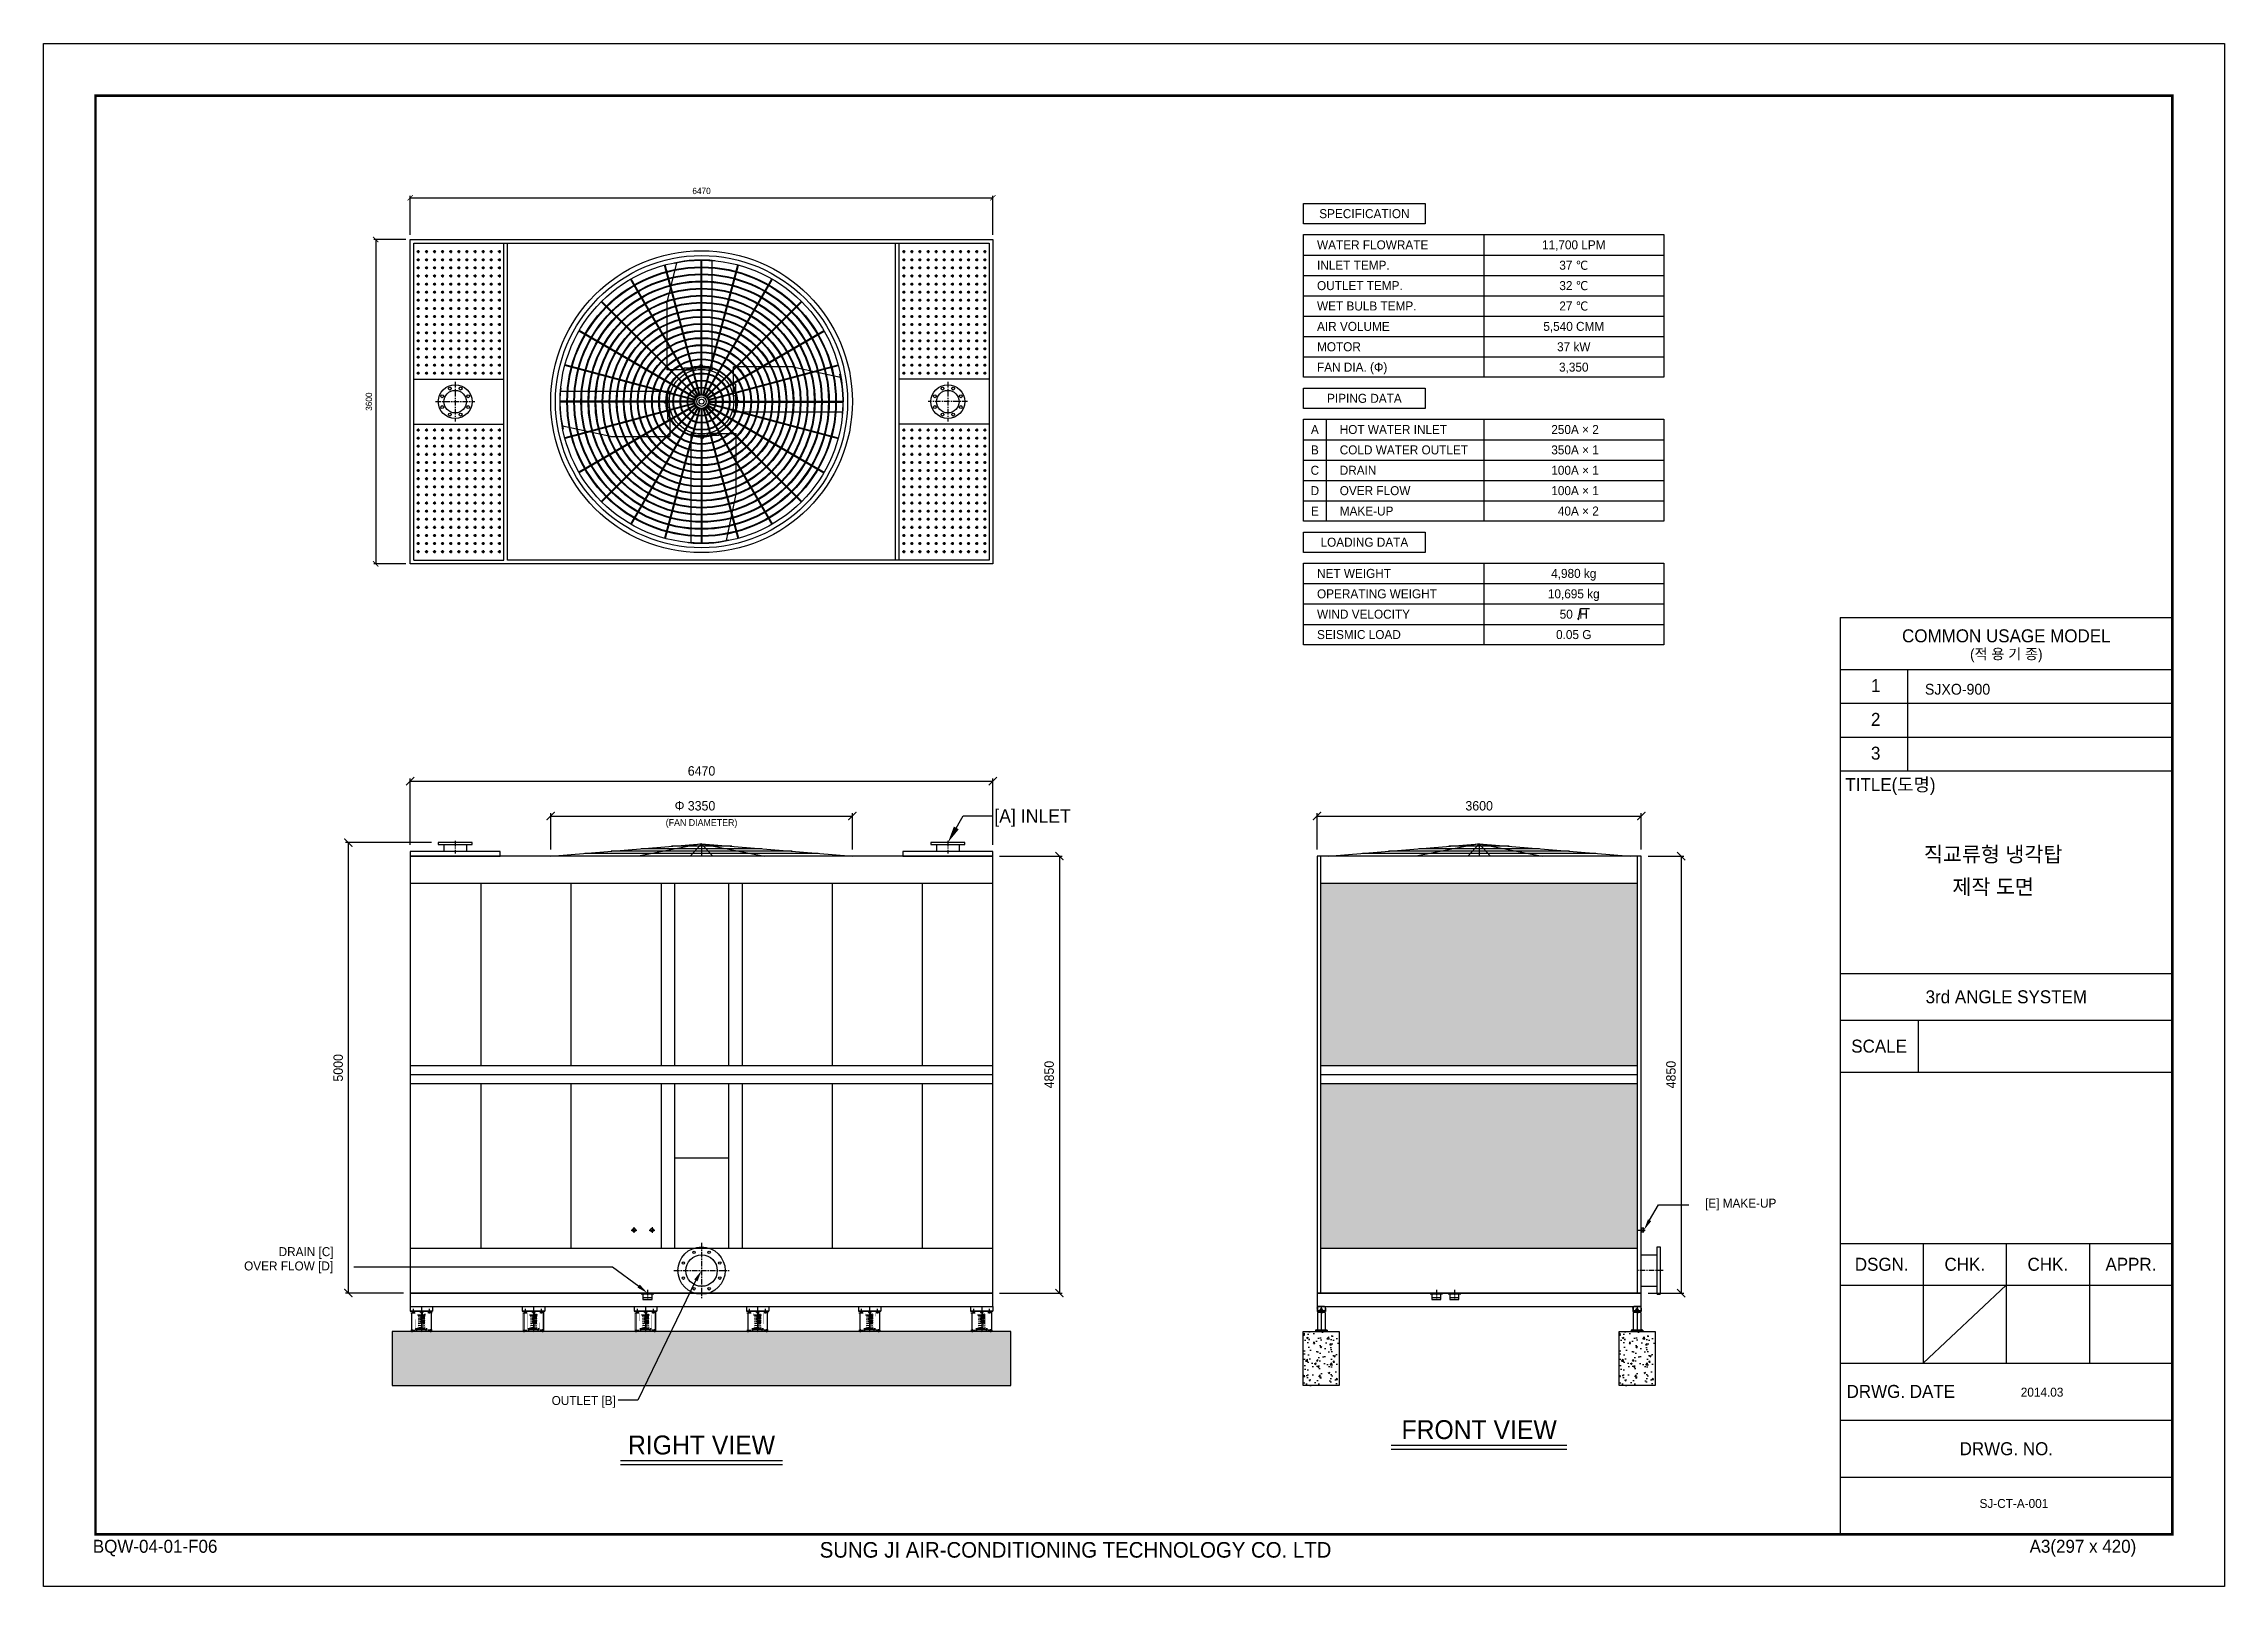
# Model space of a CAD drawing. Header units: millimetres. Extents: x 14797 to 39010, y -1427 to 15695.
import ezdxf
from ezdxf.enums import TextEntityAlignment as Align

# ---------------------------------------------------------------- set-up
doc = ezdxf.new("R2010")
doc.units = ezdxf.units.MM
doc.linetypes.add('CENTER', pattern=[2, 1.25, -0.25, 0.25, -0.25])
doc.linetypes.add('HIDDEN', pattern=[9.525, 6.35, -3.175])
doc.layers.get('DEFPOINTS').update_dxf_attribs({"color": 143})
for name, color, linetype in [('CENTER', 1, 'CENTER'), ('LINE', 7, 'Continuous'), ('냉각탑_box', 1, 'Continuous'), ('냉각탑_dim', 1, 'Continuous'), ('냉각탑_form', 1, 'Continuous'), ('냉각탑_text', 3, 'Continuous')]:
    doc.layers.add(name, color=color, linetype=linetype)
doc.styles.add('HY울릉도L', font='')
doc.styles.add('돋움', font='')
doc.styles.get('HY울릉도L').set_extended_font_data('HY울릉도L')
doc.styles.get('돋움').set_extended_font_data('Dotum')
doc.dimstyles.new('성지DIM', dxfattribs={"dimtxt": 3.5, "dimasz": 3, "dimexe": 1, "dimexo": 2.5, "dimgap": 2, "dimtad": 1, "dimdec": 0, "dimzin": 3, "dimdsep": 46, "dimtxsty": 'HY울릉도L', "dimblk": 'ARCHTICK', "dimcen": -2, "dimclrd": 256, "dimclre": 256, "dimclrt": 7, "dimadec": 0, "dimazin": 0, "dimtfac": 1, "dimtdec": 0, "dimtofl": 0, "dimtmove": 0, "dimatfit": 3, "dimfxl": 0, "dimtolj": 1, "dimtzin": 0, "dimlwe": -1, "dimarcsym": 0})

msp = doc.modelspace()

# ---------------------------------------------------------------- texts
at = {"layer": '냉각탑_text', "style": '돋움'}
for s, height, p in [('SPECIFICATION', 100, (29461.8, 13808.4)), ('11,700 LPM', 100, (31786.3, 13462.2)), ('37 ℃', 100, (31786.3, 13236)), ('32 ℃', 100, (31786.3, 13009.8)), ('27 ℃', 100, (31786.3, 12783.6)), ('5,540 CMM', 100, (31786.3, 12557.4)), ('37 kW', 100, (31786.3, 12331.2)), ('3,350', 100, (31786.3, 12105)), ('PIPING DATA', 100, (29461.8, 11758.8)), ('A', 100, (28911.8, 11412.6)), ('B', 100, (28911.8, 11186.4)), ('C', 100, (28911.8, 10960.2)), ('D', 100, (28911.8, 10734.1)), ('E', 100, (28911.8, 10507.9)), ('LOADING DATA', 100, (29461.8, 10161.7)), ('4,980 kg', 100, (31786.3, 9815.5)), ('10,695 kg', 100, (31786.3, 9589.3)), ('50  H', 100, (31786.3, 9363.1)), ('0.05 G', 100, (31786.3, 9136.9)), ('Φ', 105, (21857.9, 7238)), ('(FAN DIAMETER)', 75, (22102, 7050.6)), ('직교류형 냉각탑', 168, (36442.8, 6698)), ('제작 도면', 168, (36442.8, 6337.8)), ('RIGHT VIEW', 210, (22102, 142.2)), ('FRONT VIEW', 210, (30735.8, 312.7)), ('SJ-CT-A-001', 100, (36673.4, -506.9))]:
    msp.add_text(s, height=height, dxfattribs=at).set_placement(p, align=Align.MIDDLE_CENTER)
for s, height, p in [('WATER FLOWRATE', 100, (28935.8, 13462.2)), ('INLET TEMP.', 100, (28935.8, 13236)), ('WET BULB TEMP.', 100, (28935.8, 12783.6)), ('OUTLET TEMP.', 100, (28935.8, 13009.8)), ('AIR VOLUME', 100, (28935.8, 12557.4)), ('MOTOR', 100, (28935.8, 12331.2)), ('FAN DIA. (Φ)', 100, (28935.8, 12105)), ('HOT WATER INLET', 100, (29187.9, 11412.6)), ('COLD WATER OUTLET', 100, (29187.9, 11186.4)), ('DRAIN', 100, (29187.9, 10960.2)), ('OVER FLOW', 100, (29187.9, 10734.1)), ('MAKE-UP', 100, (29187.9, 10507.9)), ('NET WEIGHT', 100, (28935.8, 9815.5)), ('OPERATING WEIGHT', 100, (28935.8, 9589.3)), ('WIND VELOCITY', 100, (28935.8, 9363.1)), ('SEISMIC LOAD', 100, (28935.8, 9136.9)), ('SJXO-900', 120, (35685.6, 8529.9)), ('[A] INLET', 150, (25352, 7123.2)), ('OVER FLOW [D]', 100, (17023.2, 2129.3)), ('DRAIN [C]', 100, (17406.3, 2288)), ('2014.03', 100, (36749.7, 728.5))]:
    msp.add_text(s, height=height, dxfattribs=at).set_placement(p, align=Align.MIDDLE_LEFT)
for s, p in [('250A × 2', (32064.3, 11412.6)), ('350A × 1', (32064.3, 11186.4)), ('100A × 1', (32064.3, 10960.2)), ('100A × 1', (32064.3, 10734.1)), ('40A × 2', (32064.3, 10507.9)), ('[E] MAKE-UP', (34035.9, 2825.9)), ('OUTLET [B]', (21150.2, 635.8))]:
    msp.add_text(s, height=100, dxfattribs=at).set_placement(p, align=Align.MIDDLE_RIGHT)

# ---------------------------------------------------------------- blocks, each defined once
blk = doc.blocks.new('냉각탑form')
at = {"layer": 'DEFPOINTS'}
blk.add_lwpolyline([(0, 297.07), (420.1, 297.07), (420.1, 0), (0, 0)], close=True, dxfattribs=at)
at = {"layer": '냉각탑_form'}
for p, q in [((346.08, 186.55), (346.08, 10)), ((346.08, 186.55), (410.1, 186.55)), ((346.08, 186.55), (410.1, 186.55)), ((346.08, 176.54), (410.1, 176.54)), ((359.09, 176.54), (359.09, 157.04)), ((346.08, 170.04), (410.1, 170.04)), ((346.08, 163.54), (410.1, 163.54)), ((346.08, 157.04), (410.1, 157.04)), ((346.08, 157.04), (410.1, 157.04)), ((346.08, 118.03), (410.1, 118.03)), ((346.08, 109.03), (410.1, 109.03)), ((361.09, 109.03), (361.09, 99.02)), ((346.08, 99.02), (410.1, 99.02)), ((346.08, 66.02), (410.1, 66.02)), ((362.09, 66.02), (362.09, 43.01)), ((378.09, 66.02), (378.09, 43.01)), ((394.1, 66.02), (394.1, 43.01)), ((346.08, 58.01), (410.1, 58.01)), ((378.09, 58.01), (362.09, 43.01)), ((346.08, 43.01), (410.1, 43.01)), ((346.08, 32.01), (410.1, 32.01)), ((346.08, 21.01), (410.1, 21.01))]:
    blk.add_line(p, q, dxfattribs=at)
at = {"layer": '냉각탑_form', "const_width": 0.5}
blk.add_lwpolyline([(10, 287.07), (10, 10), (410.1, 10), (410.1, 287.07)], close=True, dxfattribs=at)
at = {"layer": '냉각탑_form', "style": '돋움'}
for s, height, p in [('COMMON USAGE MODEL', 2.5006, (378.09, 183.04)), ('(적 용 기 종)', 2, (378.09, 179.54)), ('3rd ANGLE SYSTEM', 2.5006, (378.09, 113.53)), ('SCALE', 2.501, (353.59, 104.03)), ('DSGN.', 2.501, (354.09, 62.02)), ('CHK.', 2.501, (370.09, 62.02)), ('CHK.', 2.501, (386.09, 62.02)), ('APPR.', 2.501, (402.1, 62.02)), ('DRWG. NO.', 2.501, (378.09, 26.51))]:
    blk.add_text(s, height=height, dxfattribs=at).set_placement(p, align=Align.MIDDLE_CENTER)
for s, height, p in [('1', 2.5, (352.02, 172.2)), ('2', 2.5, (352.02, 165.7)), ('3', 2.5, (352.02, 159.2)), ('TITLE(도명)', 2.501, (347.09, 153.14)), ('DRWG. DATE', 2.501, (347.32, 36.29)), ('BQW-04-01-F06', 2.5006, (9.48, 6.47)), ('SUNG JI AIR-CONDITIONING TECHNOLOGY CO. LTD', 3.0007, (149.5, 5.53)), ('A3(297 x 420)', 2.5006, (382.58, 6.47))]:
    blk.add_text(s, height=height, dxfattribs=at).set_placement(p)
blk = doc.blocks.new('_ArchTick')
at = {"color": 0, "linetype": 'ByBlock', "const_width": 0.15}
blk.add_lwpolyline([(-0.5, -0.5), (0.5, 0.5)], dxfattribs=at)
blk = doc.blocks.new('*D14')
at = {"layer": 'DEFPOINTS', "color": 0, "transparency": 16777216}
for p in [(25337, 13985), (18867, 13522), (25337, 13522)]:
    blk.add_point(p, dxfattribs=at)
at = {"layer": '냉각탑_dim', "transparency": 16777216}
for p, q in [((18867, 13572), (18867, 14005)), ((25337, 13572), (25337, 14005))]:
    blk.add_line(p, q, dxfattribs=at)
at = {"layer": '냉각탑_dim', "lineweight": -2, "transparency": 16777216}
blk.add_line((18867, 13985), (25337, 13985), dxfattribs=at)
at = {"layer": '냉각탑_dim', "lineweight": -2, "transparency": 16777216, "xscale": 60, "yscale": 60, "zscale": 60, "rotation": 180}
blk.add_blockref('_ArchTick', (18867, 13985), dxfattribs=at)
at = {"layer": '냉각탑_dim', "lineweight": -2, "transparency": 16777216, "xscale": 60, "yscale": 60, "zscale": 60}
blk.add_blockref('_ArchTick', (25337, 13985), dxfattribs=at)
at = {"layer": '냉각탑_dim', "color": 7, "transparency": 16777216, "insert": (22102, 14060), "char_height": 70, "attachment_point": 5, "style": 'HY울릉도L'}
blk.add_mtext('\\A1;6470', dxfattribs=at)
blk = doc.blocks.new('*D15')
at = {"layer": 'DEFPOINTS', "color": 0, "transparency": 16777216}
for p in [(18867, 13522), (18484, 9922), (18867, 9922)]:
    blk.add_point(p, dxfattribs=at)
at = {"layer": '냉각탑_dim', "transparency": 16777216}
for p, q in [((18817, 13522), (18464, 13522)), ((18817, 9922), (18464, 9922))]:
    blk.add_line(p, q, dxfattribs=at)
at = {"layer": '냉각탑_dim', "lineweight": -2, "transparency": 16777216}
blk.add_line((18484, 13522), (18484, 9922), dxfattribs=at)
at = {"layer": '냉각탑_dim', "lineweight": -2, "transparency": 16777216, "xscale": 60, "yscale": 60, "zscale": 60}
for p, rotation in [((18484, 13522), 90), ((18484, 9922), 270)]:
    blk.add_blockref('_ArchTick', p, dxfattribs=dict(at, rotation=rotation))
at = {"layer": '냉각탑_dim', "color": 7, "transparency": 16777216, "insert": (18409, 11722), "char_height": 70, "attachment_point": 5, "rotation": 90, "style": 'HY울릉도L'}
blk.add_mtext('\\A1;3600', dxfattribs=at)
blk = doc.blocks.new('*D22')
at = {"layer": 'DEFPOINTS', "color": 0, "transparency": 16777216}
for p in [(32536, 7123), (28936, 6678), (32536, 6678)]:
    blk.add_point(p, dxfattribs=at)
at = {"layer": '냉각탑_dim', "transparency": 16777216}
for p, q in [((28936, 6753), (28936, 7153)), ((32536, 6753), (32536, 7153))]:
    blk.add_line(p, q, dxfattribs=at)
at = {"layer": '냉각탑_dim', "lineweight": -2, "transparency": 16777216}
blk.add_line((28936, 7123), (32536, 7123), dxfattribs=at)
at = {"layer": '냉각탑_dim', "lineweight": -2, "transparency": 16777216, "xscale": 90, "yscale": 90, "zscale": 90, "rotation": 180}
blk.add_blockref('_ArchTick', (28936, 7123), dxfattribs=at)
at = {"layer": '냉각탑_dim', "lineweight": -2, "transparency": 16777216, "xscale": 90, "yscale": 90, "zscale": 90}
blk.add_blockref('_ArchTick', (32536, 7123), dxfattribs=at)
at = {"layer": '냉각탑_dim', "color": 7, "transparency": 16777216, "insert": (30736, 7236), "char_height": 105, "attachment_point": 5, "style": 'HY울릉도L'}
blk.add_mtext('\\A1;3600', dxfattribs=at)
blk = doc.blocks.new('*D23')
at = {"layer": 'DEFPOINTS', "color": 0, "transparency": 16777216}
for p in [(32536, 6678), (32536, 1828), (32979, 1828)]:
    blk.add_point(p, dxfattribs=at)
at = {"layer": '냉각탑_dim', "transparency": 16777216}
for p, q in [((32611, 6678), (33009, 6678)), ((32611, 1828), (33009, 1828))]:
    blk.add_line(p, q, dxfattribs=at)
at = {"layer": '냉각탑_dim', "lineweight": -2, "transparency": 16777216}
blk.add_line((32979, 6678), (32979, 1828), dxfattribs=at)
at = {"layer": '냉각탑_dim', "lineweight": -2, "transparency": 16777216, "xscale": 90, "yscale": 90, "zscale": 90}
for p, rotation in [((32979, 6678), 90), ((32979, 1828), 270)]:
    blk.add_blockref('_ArchTick', p, dxfattribs=dict(at, rotation=rotation))
at = {"layer": '냉각탑_dim', "color": 7, "transparency": 16777216, "insert": (32866, 4253), "char_height": 105, "attachment_point": 5, "rotation": 90, "style": 'HY울릉도L'}
blk.add_mtext('\\A1;4850', dxfattribs=at)
blk = doc.blocks.new('A$C6ABE2FCF')
for p, q in [((18, 284), (18, 231)), ((18, 284), (112, 284)), ((112, 281), (18, 281)), ((18, 268), (18, 271)), ((23, 281), (23, 236)), ((102, 284), (28, 284)), ((47, 246), (47, 236)), ((52, 249), (78, 249)), ((56, 246), (56, 236)), ((59, 249), (59, 263)), ((59, 249), (59, 263)), ((59, 263), (72, 263)), ((60, 263), (60, 249)), ((71, 263), (71, 249)), ((72, 249), (72, 263)), ((72, 249), (72, 263)), ((74, 246), (74, 236)), ((83, 246), (83, 236)), ((107, 281), (107, 236)), ((112, 268), (112, 284)), ((112, 268), (112, 231)), ((130, 23), (0, 23)), ((0, 23), (0, 9)), ((130, 9), (0, 9)), ((112, 231), (18, 231)), ((107, 236), (23, 236)), ((107, 218), (23, 218)), ((23, 218), (23, 23)), ((65, 236), (47, 236)), ((47, 228), (47, 218)), ((65, 218), (47, 218)), ((73, 236), (52, 236)), ((52, 231), (78, 231)), ((73, 218), (52, 218)), ((56, 228), (56, 218)), ((59, 218), (59, 231)), ((59, 231), (59, 218)), ((59, 218), (59, 231)), ((65, 236), (82, 236)), ((65, 236), (83, 236)), ((65, 218), (65, 23)), ((65, 218), (82, 218)), ((65, 218), (83, 218)), ((71, 218), (71, 231)), ((71, 231), (71, 218)), ((71, 218), (71, 231)), ((74, 228), (74, 218)), ((83, 228), (83, 218)), ((107, 218), (107, 23)), ((130, 23), (130, 9))]:
    blk.add_line(p, q)
for centre, radius, start, end in [((52, 245), 4.38, 17.2184, 162.7816), ((65, 234), 15, 90.4828, 127.3884), ((65, 234), 15, 52.6116, 89.5172), ((78, 245), 4.38, 17.2184, 162.7816), ((52, 227), 4.38, 17.2184, 162.7816), ((65, 216), 15, 90.4828, 127.3884), ((65, 216), 15, 52.6116, 89.5172), ((78, 227), 4.38, 17.2184, 162.7816)]:
    blk.add_arc(centre, radius, start, end)
at = {"layer": 'CENTER'}
for p, q in [((65, 279), (65, 0)), ((20, 39), (20, 0)), ((110, 39), (110, 0))]:
    blk.add_line(p, q, dxfattribs=at)
blk = doc.blocks.new('*D24')
at = {"layer": 'DEFPOINTS', "color": 0, "transparency": 16777216}
for p in [(23777, 7123), (20427, 6678), (23777, 6678)]:
    blk.add_point(p, dxfattribs=at)
at = {"layer": '냉각탑_dim', "transparency": 16777216}
for p, q in [((20427, 6753), (20427, 7153)), ((23777, 6753), (23777, 7153))]:
    blk.add_line(p, q, dxfattribs=at)
at = {"layer": '냉각탑_dim', "lineweight": -2, "transparency": 16777216}
blk.add_line((20427, 7123), (23777, 7123), dxfattribs=at)
at = {"layer": '냉각탑_dim', "lineweight": -2, "transparency": 16777216, "xscale": 90, "yscale": 90, "zscale": 90, "rotation": 180}
blk.add_blockref('_ArchTick', (20427, 7123), dxfattribs=at)
at = {"layer": '냉각탑_dim', "lineweight": -2, "transparency": 16777216, "xscale": 90, "yscale": 90, "zscale": 90}
blk.add_blockref('_ArchTick', (23777, 7123), dxfattribs=at)
at = {"layer": '냉각탑_dim', "color": 7, "transparency": 16777216, "insert": (22102, 7236), "char_height": 105, "attachment_point": 5, "style": 'HY울릉도L'}
blk.add_mtext('\\A1;3350', dxfattribs=at)
blk = doc.blocks.new('*D25')
at = {"layer": 'DEFPOINTS', "color": 0, "transparency": 16777216}
for p in [(25337, 7510), (18867, 6728), (25337, 6728)]:
    blk.add_point(p, dxfattribs=at)
at = {"layer": '냉각탑_dim', "transparency": 16777216}
for p, q in [((18867, 6803), (18867, 7540)), ((25337, 6803), (25337, 7540))]:
    blk.add_line(p, q, dxfattribs=at)
at = {"layer": '냉각탑_dim', "lineweight": -2, "transparency": 16777216}
blk.add_line((18867, 7510), (25337, 7510), dxfattribs=at)
at = {"layer": '냉각탑_dim', "lineweight": -2, "transparency": 16777216, "xscale": 90, "yscale": 90, "zscale": 90, "rotation": 180}
blk.add_blockref('_ArchTick', (18867, 7510), dxfattribs=at)
at = {"layer": '냉각탑_dim', "lineweight": -2, "transparency": 16777216, "xscale": 90, "yscale": 90, "zscale": 90}
blk.add_blockref('_ArchTick', (25337, 7510), dxfattribs=at)
at = {"layer": '냉각탑_dim', "color": 7, "transparency": 16777216, "insert": (22102, 7623), "char_height": 105, "attachment_point": 5, "style": 'HY울릉도L'}
blk.add_mtext('\\A1;6470', dxfattribs=at)
blk = doc.blocks.new('*D26')
at = {"layer": 'DEFPOINTS', "color": 0, "transparency": 16777216}
for p in [(19180, 6828), (18180, 1828), (18867, 1828)]:
    blk.add_point(p, dxfattribs=at)
at = {"layer": '냉각탑_dim', "transparency": 16777216}
for p, q in [((19105, 6828), (18150, 6828)), ((18792, 1828), (18150, 1828))]:
    blk.add_line(p, q, dxfattribs=at)
at = {"layer": '냉각탑_dim', "lineweight": -2, "transparency": 16777216}
blk.add_line((18180, 6828), (18180, 1828), dxfattribs=at)
at = {"layer": '냉각탑_dim', "lineweight": -2, "transparency": 16777216, "xscale": 90, "yscale": 90, "zscale": 90}
for p, rotation in [((18180, 6828), 90), ((18180, 1828), 270)]:
    blk.add_blockref('_ArchTick', p, dxfattribs=dict(at, rotation=rotation))
at = {"layer": '냉각탑_dim', "color": 7, "transparency": 16777216, "insert": (18068, 4328), "char_height": 105, "attachment_point": 5, "rotation": 90, "style": 'HY울릉도L'}
blk.add_mtext('\\A1;5000', dxfattribs=at)
blk = doc.blocks.new('*D27')
at = {"layer": 'DEFPOINTS', "color": 0, "transparency": 16777216}
for p in [(25337, 6678), (25337, 1828), (26075, 1828)]:
    blk.add_point(p, dxfattribs=at)
at = {"layer": '냉각탑_dim', "transparency": 16777216}
for p, q in [((25412, 6678), (26105, 6678)), ((25412, 1828), (26105, 1828))]:
    blk.add_line(p, q, dxfattribs=at)
at = {"layer": '냉각탑_dim', "lineweight": -2, "transparency": 16777216}
blk.add_line((26075, 6678), (26075, 1828), dxfattribs=at)
at = {"layer": '냉각탑_dim', "lineweight": -2, "transparency": 16777216, "xscale": 90, "yscale": 90, "zscale": 90}
for p, rotation in [((26075, 6678), 90), ((26075, 1828), 270)]:
    blk.add_blockref('_ArchTick', p, dxfattribs=dict(at, rotation=rotation))
at = {"layer": '냉각탑_dim', "color": 7, "transparency": 16777216, "insert": (25962, 4253), "char_height": 105, "attachment_point": 5, "rotation": 90, "style": 'HY울릉도L'}
blk.add_mtext('\\A1;4850', dxfattribs=at)
blk = doc.blocks.new('A$C2E82435F')
for p, q in [((1, 285), (1, 234)), ((1, 285), (250, 285)), ((250, 285), (250, 234)), ((1, 234), (250, 234)), ((7, 215), (55, 215)), ((7, 24), (56, 24)), ((45, 221), (24, 221)), ((30, 221), (30, 234)), ((30, 221), (30, 234)), ((31, 234), (31, 221)), ((43, 234), (43, 221)), ((43, 221), (43, 234)), ((61, 36), (78, 36)), ((126, 29), (61, 29)), ((61, 29), (126, 29)), ((61, 29), (190, 29)), ((74, 29), (61, 29)), ((78, 37), (78, 36)), ((164, 36), (78, 36)), ((81, 193), (126, 193)), ((88, 49), (126, 49)), ((164, 187), (90, 174)), ((164, 167), (91, 154)), ((164, 147), (91, 134)), ((164, 127), (91, 113)), ((164, 106), (91, 93)), ((125, 76), (91, 70)), ((128, 54), (102, 48)), ((128, 54), (103, 49)), ((109, 188), (107, 193)), ((125, 221), (108, 221)), ((109, 188), (126, 188)), ((112, 234), (139, 234)), ((116, 231), (116, 221)), ((117, 220), (116, 221)), ((116, 170), (163, 179)), ((116, 150), (163, 159)), ((116, 130), (163, 138)), ((116, 109), (163, 118)), ((116, 116), (125, 116)), ((117, 220), (125, 220)), ((117, 220), (117, 210)), ((117, 179), (117, 170)), ((117, 159), (117, 150)), ((117, 139), (117, 130)), ((117, 118), (117, 115)), ((125, 221), (143, 221)), ((125, 221), (143, 221)), ((134, 220), (125, 220)), ((134, 116), (125, 116)), ((126, 90), (163, 96)), ((163, 49), (126, 43)), ((126, 44), (130, 44)), ((128, 67), (163, 73)), ((133, 121), (133, 115)), ((134, 220), (135, 221)), ((134, 220), (134, 210)), ((134, 210), (134, 188)), ((135, 231), (135, 221)), ((135, 221), (135, 231)), ((135, 210), (135, 188)), ((143, 221), (143, 231)), ((143, 221), (143, 231)), ((149, 196), (162, 199)), ((154, 203), (156, 203)), ((167, 193), (170, 193)), ((173, 37), (173, 36)), ((190, 36), (173, 36)), ((177, 29), (190, 29)), ((244, 215), (195, 215)), ((244, 24), (196, 24)), ((206, 221), (227, 221)), ((207, 221), (207, 239)), ((207, 221), (207, 234)), ((208, 239), (208, 215)), ((208, 234), (208, 221)), ((220, 239), (220, 215)), ((220, 221), (220, 239)), ((220, 221), (220, 234)), ((220, 234), (220, 221)), ((220, 221), (220, 234))]:
    blk.add_line(p, q)
at = {"linetype": 'CENTER'}
for p, q in [((214, 220), (214, 261)), ((214, 225), (214, 250)), ((73, 21), (73, 39)), ((178, 21), (178, 39))]:
    blk.add_line(p, q, dxfattribs=at)
at = {"linetype": 'HIDDEN'}
for p, q in [((1, 239), (250, 239)), ((17, 215), (17, 24)), ((78, 36), (61, 36)), ((173, 36), (190, 36)), ((234, 215), (234, 24))]:
    blk.add_line(p, q, dxfattribs=at)
at = {"color": 0}
for p, q in [((134, 209), (135, 210)), ((142, 188), (146, 192))]:
    blk.add_line(p, q, dxfattribs=at)
for points, const_width in [([(30, 221), (7, 221), (7, 24), (1, 24), (1, 10), (250, 10), (250, 24), (244, 24), (244, 221), (220, 221)], 1), ([(7, 221), (30, 221)], 1), ([(43, 221), (52, 221), (52, 215)], 1), ([(45, 221), (52, 221)], 1), ([(52, 221), (52, 215)], 1), ([(195, 215), (196, 24), (56, 24), (55, 215)], 1), ([(88, 49), (78, 49), (78, 37), (61, 37), (61, 29)], 0.898), ([(61, 29), (61, 24)], 0.898), ([(126, 210), (80, 210), (81, 193), (107, 193)], 0.68), ([(90, 185), (108, 189)], 0.898), ([(90, 174), (116, 173)], 0.898), ([(91, 166), (116, 170)], 0.898), ([(91, 154), (116, 153)], 0.898), ([(91, 145), (116, 150)], 0.898), ([(91, 134), (116, 133)], 0.898), ([(91, 125), (116, 130)], 0.898), ([(91, 113), (129, 112)], 0.898), ([(91, 105), (129, 111)], 0.898), ([(91, 93), (126, 90)], 0.898), ([(91, 83), (126, 90)], 0.898), ([(91, 70), (128, 67)], 0.898), ([(128, 67), (91, 59)], 0.898), ([(116, 116), (117, 115)], 0.73), ([(116, 179), (116, 170)], 0.562), ([(116, 159), (116, 150)], 0.562), ([(116, 139), (116, 130)], 0.562), ([(116, 118), (116, 116)], 0.562), ([(117, 115), (125, 115)], 0.562), ([(167, 202), (167, 193), (170, 193), (171, 210), (126, 210)], 0.68), ([(133, 115), (125, 115)], 0.562), ([(163, 96), (126, 100)], 0.898), ([(125, 76), (163, 73)], 0.898), ([(163, 49), (128, 54)], 0.898), ([(163, 49), (128, 54)], 0.898), ([(143, 188), (134, 188)], 0.898), ([(163, 159), (134, 161)], 0.898), ([(163, 138), (134, 140)], 0.898), ([(163, 118), (134, 120)], 0.898), ([(134, 116), (133, 115)], 0.562), ([(134, 188), (134, 174)], 0.73), ([(163, 179), (135, 181)], 0.898), ([(134, 162), (134, 153)], 0.73), ([(134, 142), (134, 133)], 0.73), ([(134, 121), (134, 116)], 0.73), ([(143, 188), (154, 203), (165, 203)], 0.68), ([(162, 199), (151, 199)], 0.898), ([(163, 49), (173, 49), (173, 37), (190, 37), (190, 29)], 0.898), ([(190, 29), (190, 24)], 0.898), ([(206, 221), (199, 221)], 1), ([(199, 221), (199, 215)], 1), ([(207, 221), (199, 221), (199, 215)], 1), ([(244, 221), (220, 221)], 1)]:
    blk.add_lwpolyline(points, dxfattribs=dict(const_width=const_width))
for points, const_width in [([(90, 185, 0.725116), (90, 174, 0.725116)], 0.898), ([(91, 166, 0.725116), (91, 154, 0.725116)], 0.898), ([(91, 145, 0.725116), (91, 134, 0.725116)], 0.898), ([(91, 125, 0.725116), (91, 113, 0.725116)], 0.898), ([(91, 105, 0.725116), (91, 93, 0.725116)], 0.898), ([(91, 83, 0.611938), (91, 70, 0.611938)], 0.898), ([(91, 59, 0.495188), (88, 48, 0.495188)], 0.898), ([(126, 99), (163, 106, 0.664207), (163, 118, 0.63815)], 0.898), ([(125, 76), (163, 85, 0.712533), (163, 96, 0.643566)], 0.898), ([(163, 73, -0.712533), (163, 62), (128, 54)], 0.898), ([(133, 182), (162, 186, 0.664207), (162, 199, 0.63815)], 0.898), ([(133, 182), (162, 186, 0.562661), (164, 198, 0.562661)], 0.898), ([(133, 121), (163, 126, 0.664207), (163, 138)], 0.898), ([(135, 162), (163, 167, 0.664207), (163, 179, 0.63815)], 0.898), ([(135, 142), (163, 146, 0.664207), (163, 159, 0.63815)], 0.898), ([(164, 36, 0.602155), (163, 49, 0.60596)], 0.898), ([(167, 202, 0.414214), (165, 203, 0.414214)], 0.68)]:
    blk.add_lwpolyline(points, format="xyb", dxfattribs=dict(const_width=const_width))
for points in [[(112, 234, 0.898, 0.898, 0.322657), (108, 231, 0.898, 0.898, 0), (108, 221, 0.898, 0.898, 0), (116, 221, 0.562, 0.562, 0), (116, 210, 0.562, 0.562, 0)], [(135, 210, 0.562, 0.562, 0), (135, 221, 0.898, 0.898, 0), (143, 221, 0.898, 0.898, 0), (143, 231, 0.898, 0.898, 0.322657), (139, 234, 0.898, 0.898, -0.322657)]]:
    blk.add_lwpolyline(points, format="xyseb")
for centre, radius, start, end in [((112, 230), 4.44, 17.2184, 162.7816), ((126, 219), 15.2, 90.4828, 127.3884), ((125, 219), 15.2, 52.6116, 89.5172), ((139, 230), 4.44, 17.2184, 162.7816)]:
    blk.add_arc(centre, radius, start, end)
at = {"layer": 'CENTER'}
for p, q in [((37, 207), (37, 261)), ((126, 282), (126, 0)), ((214, 207), (214, 261)), ((23, 0), (23, 35)), ((228, 0), (228, 35))]:
    blk.add_line(p, q, dxfattribs=at)
blk = doc.blocks.new('A$C036B6841')
at = {"color": 3}
for p, q in [((0, 0), (650, 53.1)), ((1153, 10.6), (147, 10.6)), ((1040, 21.2), (260, 21.2)), ((650, 53.1), (379, 0)), ((910, 31.8), (390, 31.8)), ((780, 42.4), (520, 42.4)), ((650, 53.1), (601.1, 0)), ((650, 53.1), (1300, 0)), ((650, 53.1), (698.9, 0)), ((650, 53.1), (921, 0))]:
    blk.add_line(p, q, dxfattribs=at)
at = {"layer": 'DEFPOINTS'}
blk.add_line((650, 53.1), (650, 0), dxfattribs=at)

# ---------------------------------------------------------------- dimensions: what is measured, and where the dimension line sits
at = {"layer": '냉각탑_dim'}
for base, p1, p2, override, picture, middle in [((25337, 13985.2), (18867, 13521.9), (25337, 13521.9), {"dimscale": 20, "dimtmove": 2}, '*D14', (22102, 14060.2)), ((25337, 7510.5), (18867, 6728.2), (25337, 6728.2), {"dimscale": 30, "dimtmove": 2}, '*D25', (22102, 7623)), ((23777, 7123.2), (20427, 6678.2), (23777, 6678.2), {"dimscale": 30, "dimtmove": 2}, '*D24', (22102, 7235.7)), ((32535.8, 7123.2), (28935.8, 6678.2), (32535.8, 6678.2), {"dimscale": 30, "dimtmove": 2}, '*D22', (30735.8, 7235.7))]:
    dim = msp.add_linear_dim(base=base, p1=p1, p2=p2, dimstyle='성지DIM', override=override, dxfattribs=at)
    dim.commit()
    dim.dimension.update_dxf_attribs({"geometry": picture, "text_midpoint": middle})
for base, p1, p2, override, picture, middle in [((18483.5, 9921.9), (18867, 13521.9), (18867, 9921.9), {"dimscale": 20, "dimtmove": 2}, '*D15', (18408.5, 11721.9)), ((18180.2, 1828.2), (19179.5, 6828.2), (18867, 1828.2), {"dimscale": 30, "dimtmove": 2}, '*D26', (18067.7, 4328.2)), ((26074.6, 1828.2), (25337, 6678.2), (25337, 1828.2), {"dimscale": 30, "dimtmove": 2}, '*D27', (25962.1, 4253.2)), ((32978.6, 1828.2), (32535.8, 6678.2), (32535.8, 1828.2), {"dimscale": 30, "dimtmove": 2}, '*D23', (32866.1, 4253.2))]:
    dim = msp.add_linear_dim(base=base, p1=p1, p2=p2, angle=90, dimstyle='성지DIM', override=override, dxfattribs=at)
    dim.commit()
    dim.dimension.update_dxf_attribs({"geometry": picture, "text_midpoint": middle})

# ---------------------------------------------------------------- hatches: boundary and pattern name
h = msp.add_hatch()
h.set_pattern_fill('HONEY', color=1, scale=7.6, angle=90)
h.set_pattern_definition([(90, (3320.992, -326.304), (-20.897193, 36.195), [24.13, -48.26]), (210, (3320.992, -326.304), (-20.897193, -36.195), [24.13, -48.26]), (150, (3320.992, -326.304), (-41.794386, 8e-08), [-48.26, 24.13])])
h.paths.add_polyline_path([(28975.8, 6378.2), (28975.8, 4353.2), (32495.8, 4353.2), (32495.8, 6378.2)])
h.paths.add_polyline_path([(32495.8, 2328.2), (32495.8, 4153.2), (28975.8, 4153.2), (28975.8, 2328.2)])
h = msp.add_hatch()
h.set_pattern_fill('AR-CONC', color=8)
h.paths.add_polyline_path([(25537, 1403.2), (18667, 1403.2), (18667, 803.2), (25537, 803.2)])
h = msp.add_hatch()
h.set_pattern_fill('AR-CONC', color=8)
h.set_pattern_definition([(50, (-19554.4, -4267.41), (182.18467, -15.9391), [19.05, -209.55]), (355, (-19554.4, -4267.41), (-35.2434, 191.05685), [15.24, -167.6406]), (100.45144, (-19539.22, -4268.74), (146.94125, 175.11775), [16.19, -178.09024]), (46.1842, (-19554.4, -4216.61), (271.079, -42.0423), [28.575, -314.325]), (96.63556, (-19531.82, -4220.12), (237.4041, 247.4261), [24.285, -267.1356]), (351.18415, (-19554.4, -4216.6), (237.4041, 247.4261), [22.86, -251.4597]), (21, (-19529, -4229.31), (151.6144, -102.2652), [19.05, -209.55]), (326, (-19529, -4229.31), (61.802, 184.188), [15.24, -167.64]), (71.45144, (-19516.37, -4237.84), (213.4164, 81.9228), [16.19, -178.08994]), (37.5, (-19554.406, -4267.41), (3.0886, 84.55504), [0, -165.608, 0, -170.18, 0, -168.275]), (7.5, (-19554.41, -4267.41), (66.81966, 100.18057), [0, -97.028, 0, -161.798, 0, -64.135]), (327.5, (-19611.05, -4267.41), (135.590595, -5.72874), [0, -63.5, 0, -198.12, 0, -262.89]), (317.5, (-19636.45, -4267.41), (148.12918, 25.4265), [0, -82.55, 0, -131.572, 0, -186.69])])
h.paths.add_polyline_path([(29182.7, 1403.2), (28782.7, 1403.2), (28782.7, 803.2), (29182.7, 803.2)])
h = msp.add_hatch()
h.set_pattern_fill('AR-CONC', color=8)
h.set_pattern_definition([(50, (-16048.2, -4267.41), (182.18467, -15.9391), [19.05, -209.55]), (355, (-16048.2, -4267.41), (-35.2434, 191.05685), [15.24, -167.6406]), (100.45144, (-16033.01, -4268.74), (146.94125, 175.11775), [16.19, -178.09024]), (46.1842, (-16048.2, -4216.61), (271.079, -42.0423), [28.575, -314.325]), (96.63556, (-16025.6, -4220.12), (237.4041, 247.4261), [24.285, -267.1356]), (351.18415, (-16048.2, -4216.6), (237.4041, 247.4261), [22.86, -251.4597]), (21, (-16022.8, -4229.31), (151.6144, -102.2652), [19.05, -209.55]), (326, (-16022.8, -4229.31), (61.802, 184.188), [15.24, -167.64]), (71.45144, (-16010.16, -4237.84), (213.4164, 81.9228), [16.19, -178.08994]), (37.5, (-16048.196, -4267.41), (3.0886, 84.55504), [0, -165.608, 0, -170.18, 0, -168.275]), (7.5, (-16048.2, -4267.41), (66.81966, 100.18057), [0, -97.028, 0, -161.798, 0, -64.135]), (327.5, (-16104.84, -4267.41), (135.590595, -5.72874), [0, -63.5, 0, -198.12, 0, -262.89]), (317.5, (-16130.24, -4267.41), (148.12918, 25.4265), [0, -82.55, 0, -131.572, 0, -186.69])])
h.paths.add_polyline_path([(32688.9, 1403.2), (32288.9, 1403.2), (32288.9, 803.2), (32688.9, 803.2)])

# ---------------------------------------------------------------- linework, layer by layer
at = {"color": 3}
for p, q in [((18867, 9921.9), (18867, 13521.9)), ((18867, 13521.9), (25337, 13521.9)), ((18907, 9961.9), (18907, 13481.9)), ((18907, 13481.9), (25297, 13481.9)), ((19907, 9961.9), (19907, 13481.9)), ((19947, 9961.9), (19947, 13481.9)), ((24257, 9961.9), (24257, 13481.9)), ((24297, 9961.9), (24297, 13481.9)), ((25297, 13481.9), (25297, 9961.9)), ((25337, 13521.9), (25337, 9921.9)), ((22057.5, 11791.2), (21313.5, 13079.8)), ((22064.3, 11795.1), (21320.3, 13083.8)), ((22076.9, 11800.4), (21691.8, 13237.7)), ((22084.5, 11802.4), (21699.4, 13239.7)), ((22098.1, 11804.2), (22098.1, 13292.2)), ((22106, 11804.2), (22106, 13292.2)), ((22119.5, 11802.4), (22504.7, 13239.7)), ((22127.1, 11800.4), (22512.2, 13237.7)), ((22139.8, 11795.1), (22883.8, 13083.8)), ((22146.6, 11791.2), (22890.6, 13079.8)), ((22046.6, 11782.9), (20994.4, 12835)), ((22157.5, 11782.9), (23209.6, 12835)), ((22041, 11777.3), (20988.9, 12829.5)), ((22163, 11777.3), (23215.2, 12829.5)), ((22028.7, 11759.6), (20740.1, 12503.6)), ((22032.7, 11766.4), (20744.1, 12510.4)), ((22171.4, 11766.4), (23460, 12510.4)), ((22175.3, 11759.6), (23463.9, 12503.6)), ((22021.5, 11739.4), (20584.2, 12124.5)), ((22023.5, 11747), (20586.2, 12132.1)), ((22180.6, 11747), (23617.8, 12132.1)), ((22182.6, 11739.4), (23619.8, 12124.5)), ((18907, 11971.9), (19907, 11971.9)), ((25297, 11971.9), (24297, 11971.9)), ((22019.7, 11725.8), (20531.7, 11725.8)), ((22019.7, 11717.9), (20531.7, 11717.9)), ((22021.5, 11704.3), (20584.2, 11319.2)), ((22023.5, 11696.8), (20586.2, 11311.7)), ((22028.7, 11684.1), (20740.1, 10940.1)), ((22032.7, 11677.3), (20744.1, 10933.3)), ((22041, 11666.4), (20988.9, 10614.3)), ((22046.6, 11660.9), (20994.4, 10608.7)), ((22057.5, 11652.5), (21313.5, 10363.9)), ((22064.3, 11648.6), (21320.3, 10360)), ((22076.9, 11643.3), (21691.8, 10206.1)), ((22084.5, 11641.3), (21699.4, 10204.1)), ((22098.1, 11639.5), (22098.1, 10151.6)), ((22106, 11639.5), (22106, 10151.6)), ((22119.5, 11641.3), (22504.7, 10204.1)), ((22127.1, 11643.3), (22512.2, 10206.1)), ((22139.8, 11648.6), (22883.8, 10360)), ((22146.6, 11652.5), (22890.6, 10363.9)), ((22157.5, 11660.9), (23209.6, 10608.7)), ((22163, 11666.4), (23215.2, 10614.3)), ((22171.4, 11677.3), (23460, 10933.3)), ((22175.3, 11684.1), (23463.9, 10940.1)), ((22180.6, 11696.8), (23617.8, 11311.7)), ((22182.6, 11704.3), (23619.8, 11319.2)), ((22184.4, 11725.8), (23672.3, 11725.8)), ((22184.4, 11717.9), (23672.3, 11717.9)), ((18907, 11471.9), (19907, 11471.9)), ((25297, 11471.9), (24297, 11471.9)), ((18907, 9961.9), (19907, 9961.9)), ((25297, 9961.9), (19947, 9961.9)), ((25337, 9921.9), (18867, 9921.9)), ((19242, 6808.2), (19242, 6728.2)), ((19492, 6808.2), (19492, 6728.2)), ((24712, 6808.2), (24712, 6728.2)), ((24962, 6808.2), (24962, 6728.2)), ((18867, 6678.2), (18867, 1828.2)), ((25337, 6678.2), (18867, 6678.2)), ((25337, 1828.2), (25337, 6678.2)), ((28935.8, 6678.2), (28935.8, 1828.2)), ((32535.8, 6678.2), (28935.8, 6678.2)), ((28975.8, 6678.2), (28975.8, 1828.2)), ((32495.8, 1828.2), (32495.8, 6678.2)), ((32535.8, 1828.2), (32535.8, 6678.2)), ((18867, 6378.2), (25337, 6378.2)), ((19652, 6378.2), (19652, 4353.2)), ((20652, 6378.2), (20652, 4353.2)), ((21652, 6378.2), (21652, 4353.2)), ((21802, 6378.2), (21802, 4353.2)), ((22402, 6378.2), (22402, 4353.2)), ((22552, 6378.2), (22552, 4353.2)), ((23552, 6378.2), (23552, 4353.2)), ((24552, 6378.2), (24552, 4353.2)), ((28975.8, 6378.2), (32495.8, 6378.2)), ((18867, 4353.2), (25337, 4353.2)), ((18867, 4253.2), (25337, 4253.2)), ((18867, 4153.2), (25337, 4153.2)), ((19652, 4153.2), (19652, 2328.2)), ((20652, 4153.2), (20652, 2328.2)), ((21652, 4153.2), (21652, 2328.2)), ((21802, 4153.2), (21802, 2328.2)), ((22402, 4153.2), (22402, 2328.2)), ((22552, 4153.2), (22552, 2328.2)), ((23552, 4153.2), (23552, 2328.2)), ((24552, 4153.2), (24552, 2328.2)), ((28975.8, 4353.2), (32495.8, 4353.2)), ((28975.8, 4253.2), (32495.8, 4253.2)), ((28975.8, 4153.2), (32495.8, 4153.2)), ((21802, 3328.2), (22402, 3328.2)), ((32565.8, 2548.2), (32535.8, 2548.2)), ((32535.8, 2508.2), (32565.8, 2508.2)), ((32545.8, 2508.2), (32545.8, 2548.2)), ((32565.8, 2508.2), (32565.8, 2548.2)), ((18867, 2328.2), (25337, 2328.2)), ((28975.8, 2328.2), (32495.8, 2328.2)), ((32535.8, 2253.2), (32710.8, 2253.2)), ((32710.8, 1815.7), (32710.8, 2340.7)), ((32710.8, 2340.7), (32745.8, 2340.7)), ((32745.8, 2340.7), (32745.8, 1815.7)), ((18867, 1828.2), (25337, 1828.2)), ((21432, 1828.2), (21432, 1818.2)), ((21432, 1818.2), (21572, 1818.2)), ((21452, 1818.2), (21452, 1758.2)), ((21452, 1778.2), (21552, 1778.2)), ((21452, 1758.2), (21552, 1758.2)), ((21552, 1758.2), (21552, 1818.2)), ((21572, 1818.2), (21572, 1828.2)), ((28935.8, 1828.2), (32535.8, 1828.2)), ((30190.8, 1828.2), (30190.8, 1818.2)), ((30190.8, 1818.2), (30330.8, 1818.2)), ((30210.8, 1818.2), (30210.8, 1758.2)), ((30210.8, 1778.2), (30310.8, 1778.2)), ((30210.8, 1758.2), (30310.8, 1758.2)), ((30310.8, 1758.2), (30310.8, 1818.2)), ((30330.8, 1818.2), (30330.8, 1828.2)), ((30390.8, 1828.2), (30390.8, 1818.2)), ((30390.8, 1818.2), (30530.8, 1818.2)), ((30410.8, 1818.2), (30410.8, 1758.2)), ((30410.8, 1778.2), (30510.8, 1778.2)), ((30410.8, 1758.2), (30510.8, 1758.2)), ((30510.8, 1758.2), (30510.8, 1818.2)), ((30530.8, 1818.2), (30530.8, 1828.2)), ((32535.8, 1903.2), (32710.8, 1903.2)), ((32710.8, 1815.7), (32745.8, 1815.7))]:
    msp.add_line(p, q, dxfattribs=at)
at = {"color": 4}
for p, q in [((25337, 1828.2), (18867, 1828.2)), ((18867, 1828.2), (18867, 1678.2)), ((25337, 1678.2), (25337, 1828.2)), ((28935.8, 1828.2), (28935.8, 1678.2)), ((32535.8, 1828.2), (28935.8, 1828.2)), ((32535.8, 1678.2), (32535.8, 1828.2)), ((18867, 1678.2), (25337, 1678.2)), ((28935.8, 1678.2), (32535.8, 1678.2))]:
    msp.add_line(p, q, dxfattribs=at)
at = {"color": 8}
for p, q in [((18667, 1403.2), (18667, 803.2)), ((25537, 1403.2), (18667, 1403.2)), ((25537, 803.2), (25537, 1403.2)), ((18667, 803.2), (25537, 803.2))]:
    msp.add_line(p, q, dxfattribs=at)
at = {"color": 1}
for p, q in [((29760.8, 140.4), (31710.8, 140.4)), ((29760.8, 95.4), (31710.8, 95.4)), ((21202, -30.1), (23002, -30.1)), ((21202, -75.1), (23002, -75.1))]:
    msp.add_line(p, q, dxfattribs=at)
at = {"color": 3}
for points in [[(19179.5, 6828.2), (19179.5, 6808.2), (19554.5, 6808.2), (19554.5, 6828.2)], [(24649.5, 6828.2), (24649.5, 6808.2), (25024.5, 6808.2), (25024.5, 6828.2)], [(18867, 6728.2), (18867, 6678.2), (19867, 6678.2), (19867, 6728.2)], [(24337, 6728.2), (24337, 6678.2), (25337, 6678.2), (25337, 6728.2)]]:
    msp.add_lwpolyline(points, close=True, dxfattribs=at)
at = {"color": 8}
for points in [[(29182.7, 803.2), (28782.7, 803.2), (28782.7, 1403.2), (29182.7, 1403.2)], [(32688.9, 803.2), (32288.9, 803.2), (32288.9, 1403.2), (32688.9, 1403.2)]]:
    msp.add_lwpolyline(points, close=True, dxfattribs=at)
for centre in [(18957, 13386.9), (19047, 13386.9), (19137, 13386.9), (19227, 13386.9), (19317, 13386.9), (19407, 13386.9), (19497, 13386.9), (19587, 13386.9), (19677, 13386.9), (19767, 13386.9), (19857, 13386.9), (24347, 13386.9), (24437, 13386.9), (24527, 13386.9), (24617, 13386.9), (24707, 13386.9), (24797, 13386.9), (24887, 13386.9), (24977, 13386.9), (25067, 13386.9), (25157, 13386.9), (25247, 13386.9), (18957, 13296.9), (18957, 13206.9), (18957, 13116.9), (19047, 13296.9), (19047, 13206.9), (19047, 13116.9), (19137, 13296.9), (19137, 13206.9), (19137, 13116.9), (19227, 13296.9), (19227, 13206.9), (19227, 13116.9), (19317, 13296.9), (19317, 13206.9), (19317, 13116.9), (19407, 13296.9), (19407, 13206.9), (19407, 13116.9), (19497, 13296.9), (19497, 13206.9), (19497, 13116.9), (19587, 13296.9), (19587, 13206.9), (19587, 13116.9), (19677, 13296.9), (19677, 13206.9), (19677, 13116.9), (19767, 13296.9), (19767, 13206.9), (19767, 13116.9), (19857, 13296.9), (19857, 13206.9), (19857, 13116.9), (24347, 13296.9), (24347, 13206.9), (24347, 13116.9), (24437, 13296.9), (24437, 13206.9), (24437, 13116.9), (24527, 13296.9), (24527, 13206.9), (24527, 13116.9), (24617, 13296.9), (24617, 13206.9), (24617, 13116.9), (24707, 13296.9), (24707, 13206.9), (24707, 13116.9), (24797, 13296.9), (24797, 13206.9), (24797, 13116.9), (24887, 13296.9), (24887, 13206.9), (24887, 13116.9), (24977, 13296.9), (24977, 13206.9), (24977, 13116.9), (25067, 13296.9), (25067, 13206.9), (25067, 13116.9), (25157, 13296.9), (25157, 13206.9), (25157, 13116.9), (25247, 13296.9), (25247, 13206.9), (25247, 13116.9), (18957, 13026.9), (18957, 12936.9), (18957, 12846.9), (19047, 13026.9), (19047, 12936.9), (19047, 12846.9), (19137, 13026.9), (19137, 12936.9), (19137, 12846.9), (19227, 13026.9), (19227, 12936.9), (19227, 12846.9), (19317, 13026.9), (19317, 12936.9), (19317, 12846.9), (19407, 13026.9), (19407, 12936.9), (19407, 12846.9), (19497, 13026.9), (19497, 12936.9), (19497, 12846.9), (19587, 13026.9), (19587, 12936.9), (19587, 12846.9), (19677, 13026.9), (19677, 12936.9), (19677, 12846.9), (19767, 13026.9), (19767, 12936.9), (19767, 12846.9), (19857, 13026.9), (19857, 12936.9), (19857, 12846.9), (24347, 13026.9), (24347, 12936.9), (24347, 12846.9), (24437, 13026.9), (24437, 12936.9), (24437, 12846.9), (24527, 13026.9), (24527, 12936.9), (24527, 12846.9), (24617, 13026.9), (24617, 12936.9), (24617, 12846.9), (24707, 13026.9), (24707, 12936.9), (24707, 12846.9), (24797, 13026.9), (24797, 12936.9), (24797, 12846.9), (24887, 13026.9), (24887, 12936.9), (24887, 12846.9), (24977, 13026.9), (24977, 12936.9), (24977, 12846.9), (25067, 13026.9), (25067, 12936.9), (25067, 12846.9), (25157, 13026.9), (25157, 12936.9), (25157, 12846.9), (25247, 13026.9), (25247, 12936.9), (25247, 12846.9), (18957, 12756.9), (18957, 12666.9), (19047, 12756.9), (19047, 12666.9), (19137, 12756.9), (19137, 12666.9), (19227, 12756.9), (19227, 12666.9), (19317, 12756.9), (19317, 12666.9), (19407, 12756.9), (19407, 12666.9), (19497, 12756.9), (19497, 12666.9), (19587, 12756.9), (19587, 12666.9), (19677, 12756.9), (19677, 12666.9), (19767, 12756.9), (19767, 12666.9), (19857, 12756.9), (19857, 12666.9), (24347, 12756.9), (24347, 12666.9), (24437, 12756.9), (24437, 12666.9), (24527, 12756.9), (24527, 12666.9), (24617, 12756.9), (24617, 12666.9), (24707, 12756.9), (24707, 12666.9), (24797, 12756.9), (24797, 12666.9), (24887, 12756.9), (24887, 12666.9), (24977, 12756.9), (24977, 12666.9), (25067, 12756.9), (25067, 12666.9), (25157, 12756.9), (25157, 12666.9), (25247, 12756.9), (25247, 12666.9), (18957, 12576.9), (18957, 12486.9), (18957, 12396.9), (19047, 12576.9), (19047, 12486.9), (19047, 12396.9), (19137, 12576.9), (19137, 12486.9), (19137, 12396.9), (19227, 12576.9), (19227, 12486.9), (19227, 12396.9), (19317, 12576.9), (19317, 12486.9), (19317, 12396.9), (19407, 12576.9), (19407, 12486.9), (19407, 12396.9), (19497, 12576.9), (19497, 12486.9), (19497, 12396.9), (19587, 12576.9), (19587, 12486.9), (19587, 12396.9), (19677, 12576.9), (19677, 12486.9), (19677, 12396.9), (19767, 12576.9), (19767, 12486.9), (19767, 12396.9), (19857, 12576.9), (19857, 12486.9), (19857, 12396.9), (24347, 12576.9), (24347, 12486.9), (24347, 12396.9), (24437, 12576.9), (24437, 12486.9), (24437, 12396.9), (24527, 12576.9), (24527, 12486.9), (24527, 12396.9), (24617, 12576.9), (24617, 12486.9), (24617, 12396.9), (24707, 12576.9), (24707, 12486.9), (24707, 12396.9), (24797, 12576.9), (24797, 12486.9), (24797, 12396.9), (24887, 12576.9), (24887, 12486.9), (24887, 12396.9), (24977, 12576.9), (24977, 12486.9), (24977, 12396.9), (25067, 12576.9), (25067, 12486.9), (25067, 12396.9), (25157, 12576.9), (25157, 12486.9), (25157, 12396.9), (25247, 12576.9), (25247, 12486.9), (25247, 12396.9), (18957, 12306.9), (18957, 12216.9), (18957, 12126.9), (19047, 12306.9), (19047, 12216.9), (19047, 12126.9), (19137, 12306.9), (19137, 12216.9), (19137, 12126.9), (19227, 12306.9), (19227, 12216.9), (19227, 12126.9), (19317, 12306.9), (19317, 12216.9), (19317, 12126.9), (19407, 12306.9), (19407, 12216.9), (19407, 12126.9), (19497, 12306.9), (19497, 12216.9), (19497, 12126.9), (19587, 12306.9), (19587, 12216.9), (19587, 12126.9), (19677, 12306.9), (19677, 12216.9), (19677, 12126.9), (19767, 12306.9), (19767, 12216.9), (19767, 12126.9), (19857, 12306.9), (19857, 12216.9), (19857, 12126.9), (24347, 12306.9), (24347, 12216.9), (24347, 12126.9), (24437, 12306.9), (24437, 12216.9), (24437, 12126.9), (24527, 12306.9), (24527, 12216.9), (24527, 12126.9), (24617, 12306.9), (24617, 12216.9), (24617, 12126.9), (24707, 12306.9), (24707, 12216.9), (24707, 12126.9), (24797, 12306.9), (24797, 12216.9), (24797, 12126.9), (24887, 12306.9), (24887, 12216.9), (24887, 12126.9), (24977, 12306.9), (24977, 12216.9), (24977, 12126.9), (25067, 12306.9), (25067, 12216.9), (25067, 12126.9), (25157, 12306.9), (25157, 12216.9), (25157, 12126.9), (25247, 12306.9), (25247, 12216.9), (25247, 12126.9), (18957, 12036.9), (19047, 12036.9), (19137, 12036.9), (19227, 12036.9), (19317, 12036.9), (19407, 12036.9), (19497, 12036.9), (19587, 12036.9), (19677, 12036.9), (19767, 12036.9), (19857, 12036.9), (24347, 12036.9), (24437, 12036.9), (24527, 12036.9), (24617, 12036.9), (24707, 12036.9), (24797, 12036.9), (24887, 12036.9), (24977, 12036.9), (25067, 12036.9), (25157, 12036.9), (25247, 12036.9), (18957, 11406.9), (19047, 11406.9), (19137, 11406.9), (19227, 11406.9), (19317, 11406.9), (19407, 11406.9), (19497, 11406.9), (19587, 11406.9), (19677, 11406.9), (19767, 11406.9), (19857, 11406.9), (24347, 11406.9), (24437, 11406.9), (24527, 11406.9), (24617, 11406.9), (24707, 11406.9), (24797, 11406.9), (24887, 11406.9), (24977, 11406.9), (25067, 11406.9), (25157, 11406.9), (25247, 11406.9), (18957, 11316.9), (18957, 11226.9), (18957, 11136.9), (19047, 11316.9), (19047, 11226.9), (19047, 11136.9), (19137, 11316.9), (19137, 11226.9), (19137, 11136.9), (19227, 11316.9), (19227, 11226.9), (19227, 11136.9), (19317, 11316.9), (19317, 11226.9), (19317, 11136.9), (19407, 11316.9), (19407, 11226.9), (19407, 11136.9), (19497, 11316.9), (19497, 11226.9), (19497, 11136.9), (19587, 11316.9), (19587, 11226.9), (19587, 11136.9), (19677, 11316.9), (19677, 11226.9), (19677, 11136.9), (19767, 11316.9), (19767, 11226.9), (19767, 11136.9), (19857, 11316.9), (19857, 11226.9), (19857, 11136.9), (24347, 11316.9), (24347, 11226.9), (24347, 11136.9), (24437, 11316.9), (24437, 11226.9), (24437, 11136.9), (24527, 11316.9), (24527, 11226.9), (24527, 11136.9), (24617, 11316.9), (24617, 11226.9), (24617, 11136.9), (24707, 11316.9), (24707, 11226.9), (24707, 11136.9), (24797, 11316.9), (24797, 11226.9), (24797, 11136.9), (24887, 11316.9), (24887, 11226.9), (24887, 11136.9), (24977, 11316.9), (24977, 11226.9), (24977, 11136.9), (25067, 11316.9), (25067, 11226.9), (25067, 11136.9), (25157, 11316.9), (25157, 11226.9), (25157, 11136.9), (25247, 11316.9), (25247, 11226.9), (25247, 11136.9), (18957, 11046.9), (18957, 10956.9), (19047, 11046.9), (19047, 10956.9), (19137, 11046.9), (19137, 10956.9), (19227, 11046.9), (19227, 10956.9), (19317, 11046.9), (19317, 10956.9), (19407, 11046.9), (19407, 10956.9), (19497, 11046.9), (19497, 10956.9), (19587, 11046.9), (19587, 10956.9), (19677, 11046.9), (19677, 10956.9), (19767, 11046.9), (19767, 10956.9), (19857, 11046.9), (19857, 10956.9), (24347, 11046.9), (24347, 10956.9), (24437, 11046.9), (24437, 10956.9), (24527, 11046.9), (24527, 10956.9), (24617, 11046.9), (24617, 10956.9), (24707, 11046.9), (24707, 10956.9), (24797, 11046.9), (24797, 10956.9), (24887, 11046.9), (24887, 10956.9), (24977, 11046.9), (24977, 10956.9), (25067, 11046.9), (25067, 10956.9), (25157, 11046.9), (25157, 10956.9), (25247, 11046.9), (25247, 10956.9), (18957, 10866.9), (18957, 10776.9), (18957, 10686.9), (19047, 10866.9), (19047, 10776.9), (19047, 10686.9), (19137, 10866.9), (19137, 10776.9), (19137, 10686.9), (19227, 10866.9), (19227, 10776.9), (19227, 10686.9), (19317, 10866.9), (19317, 10776.9), (19317, 10686.9), (19407, 10866.9), (19407, 10776.9), (19407, 10686.9), (19497, 10866.9), (19497, 10776.9), (19497, 10686.9), (19587, 10866.9), (19587, 10776.9), (19587, 10686.9), (19677, 10866.9), (19677, 10776.9), (19677, 10686.9), (19767, 10866.9), (19767, 10776.9), (19767, 10686.9), (19857, 10866.9), (19857, 10776.9), (19857, 10686.9), (24347, 10866.9), (24347, 10776.9), (24347, 10686.9), (24437, 10866.9), (24437, 10776.9), (24437, 10686.9), (24527, 10866.9), (24527, 10776.9), (24527, 10686.9), (24617, 10866.9), (24617, 10776.9), (24617, 10686.9), (24707, 10866.9), (24707, 10776.9), (24707, 10686.9), (24797, 10866.9), (24797, 10776.9), (24797, 10686.9), (24887, 10866.9), (24887, 10776.9), (24887, 10686.9), (24977, 10866.9), (24977, 10776.9), (24977, 10686.9), (25067, 10866.9), (25067, 10776.9), (25067, 10686.9), (25157, 10866.9), (25157, 10776.9), (25157, 10686.9), (25247, 10866.9), (25247, 10776.9), (25247, 10686.9), (18957, 10596.9), (18957, 10506.9), (18957, 10416.9), (19047, 10596.9), (19047, 10506.9), (19047, 10416.9), (19137, 10596.9), (19137, 10506.9), (19137, 10416.9), (19227, 10596.9), (19227, 10506.9), (19227, 10416.9), (19317, 10596.9), (19317, 10506.9), (19317, 10416.9), (19407, 10596.9), (19407, 10506.9), (19407, 10416.9), (19497, 10596.9), (19497, 10506.9), (19497, 10416.9), (19587, 10596.9), (19587, 10506.9), (19587, 10416.9), (19677, 10596.9), (19677, 10506.9), (19677, 10416.9), (19767, 10596.9), (19767, 10506.9), (19767, 10416.9), (19857, 10596.9), (19857, 10506.9), (19857, 10416.9), (24347, 10596.9), (24347, 10506.9), (24347, 10416.9), (24437, 10596.9), (24437, 10506.9), (24437, 10416.9), (24527, 10596.9), (24527, 10506.9), (24527, 10416.9), (24617, 10596.9), (24617, 10506.9), (24617, 10416.9), (24707, 10596.9), (24707, 10506.9), (24707, 10416.9), (24797, 10596.9), (24797, 10506.9), (24797, 10416.9), (24887, 10596.9), (24887, 10506.9), (24887, 10416.9), (24977, 10596.9), (24977, 10506.9), (24977, 10416.9), (25067, 10596.9), (25067, 10506.9), (25067, 10416.9), (25157, 10596.9), (25157, 10506.9), (25157, 10416.9), (25247, 10596.9), (25247, 10506.9), (25247, 10416.9), (18957, 10326.9), (18957, 10236.9), (19047, 10326.9), (19047, 10236.9), (19137, 10326.9), (19137, 10236.9), (19227, 10326.9), (19227, 10236.9), (19317, 10326.9), (19317, 10236.9), (19407, 10326.9), (19407, 10236.9), (19497, 10326.9), (19497, 10236.9), (19587, 10326.9), (19587, 10236.9), (19677, 10326.9), (19677, 10236.9), (19767, 10326.9), (19767, 10236.9), (19857, 10326.9), (19857, 10236.9), (24347, 10326.9), (24347, 10236.9), (24437, 10326.9), (24437, 10236.9), (24527, 10326.9), (24527, 10236.9), (24617, 10326.9), (24617, 10236.9), (24707, 10326.9), (24707, 10236.9), (24797, 10326.9), (24797, 10236.9), (24887, 10326.9), (24887, 10236.9), (24977, 10326.9), (24977, 10236.9), (25067, 10326.9), (25067, 10236.9), (25157, 10326.9), (25157, 10236.9), (25247, 10326.9), (25247, 10236.9), (18957, 10146.9), (18957, 10056.9), (19047, 10146.9), (19047, 10056.9), (19137, 10146.9), (19137, 10056.9), (19227, 10146.9), (19227, 10056.9), (19317, 10146.9), (19317, 10056.9), (19407, 10146.9), (19407, 10056.9), (19497, 10146.9), (19497, 10056.9), (19587, 10146.9), (19587, 10056.9), (19677, 10146.9), (19677, 10056.9), (19767, 10146.9), (19767, 10056.9), (19857, 10146.9), (19857, 10056.9), (24347, 10146.9), (24347, 10056.9), (24437, 10146.9), (24437, 10056.9), (24527, 10146.9), (24527, 10056.9), (24617, 10146.9), (24617, 10056.9), (24707, 10146.9), (24707, 10056.9), (24797, 10146.9), (24797, 10056.9), (24887, 10146.9), (24887, 10056.9), (24977, 10146.9), (24977, 10056.9), (25067, 10146.9), (25067, 10056.9), (25157, 10146.9), (25157, 10056.9), (25247, 10146.9), (25247, 10056.9)]:
    msp.add_circle(centre, 10.6)
at = {"color": 3}
for centre, radius in [((22102, 11721.9), 1675), ((22102, 11721.9), 1675), ((22102, 11721.9), 1621.9), ((22102, 11721.9), 1570.3), ((19367, 11721.9), 187.5), ((19307.2, 11866.2), 15.6), ((19426.8, 11866.2), 15.6), ((22102, 11721.9), 357.9), ((24837, 11721.9), 187.5), ((24777.2, 11866.2), 15.6), ((24896.8, 11866.2), 15.6), ((19222.7, 11781.7), 15.6), ((19222.7, 11662.1), 15.6), ((19367, 11721.9), 125), ((19511.4, 11781.7), 15.6), ((19511.4, 11662.1), 15.6), ((24692.7, 11781.7), 15.6), ((24692.7, 11662.1), 15.6), ((24837, 11721.9), 125), ((24981.4, 11781.7), 15.6), ((24981.4, 11662.1), 15.6), ((19307.2, 11577.5), 15.6), ((19426.8, 11577.5), 15.6), ((24777.2, 11577.5), 15.6), ((24896.8, 11577.5), 15.6), ((21352, 2528.2), 20), ((21552, 2528.2), 20), ((22102, 2078.2), 262.5), ((22102, 2078.2), 175), ((22018.3, 2280.3), 14), ((22185.7, 2280.3), 14), ((21899.9, 2161.9), 14), ((21899.9, 1994.5), 14), ((22304.1, 2161.9), 14), ((22304.1, 1994.5), 14), ((22018.3, 1876.1), 14), ((22185.7, 1876.1), 14)]:
    msp.add_circle(centre, radius, dxfattribs=at)
at = {"color": 3, "ltscale": 5}
for radius in [1495.7, 1487.9, 1417.2, 1409.4, 1338.7, 1330.8, 1260.2, 1252.3, 1181.7, 1173.8, 1103.1, 1095.3, 1024.6, 1016.8, 946.1, 938.3, 867.6, 859.7, 789.1, 781.2, 710.6, 702.7, 632.1, 624.2, 553.5, 545.7, 475, 467.2, 396.5, 388.7, 318, 310.1, 239.5, 231.6, 161, 153.1, 82.4, 74.6, 52.3, 27.5]:
    msp.add_circle((22102, 11721.9), radius, dxfattribs=at)
at = {"layer": 'CENTER', "linetype": 'CENTER', "ltscale": 50}
for p, q in [((18972.3, 13386.9), (18941.7, 13386.9)), ((18945.3, 13386.9), (18968.8, 13386.9)), ((18968.8, 13386.9), (18945.3, 13386.9)), ((18945.3, 13386.9), (18968.8, 13386.9)), ((18957, 13402.2), (18957, 13371.6)), ((18957, 13398.6), (18957, 13375.1)), ((19062.3, 13386.9), (19031.7, 13386.9)), ((19035.3, 13386.9), (19058.8, 13386.9)), ((19058.8, 13386.9), (19035.3, 13386.9)), ((19035.3, 13386.9), (19058.8, 13386.9)), ((19047, 13402.2), (19047, 13371.6)), ((19047, 13398.6), (19047, 13375.1)), ((19152.3, 13386.9), (19121.7, 13386.9)), ((19125.3, 13386.9), (19148.8, 13386.9)), ((19148.8, 13386.9), (19125.3, 13386.9)), ((19125.3, 13386.9), (19148.8, 13386.9)), ((19137, 13402.2), (19137, 13371.6)), ((19137, 13398.6), (19137, 13375.1)), ((19242.3, 13386.9), (19211.7, 13386.9)), ((19215.3, 13386.9), (19238.8, 13386.9)), ((19238.8, 13386.9), (19215.3, 13386.9)), ((19215.3, 13386.9), (19238.8, 13386.9)), ((19227, 13402.2), (19227, 13371.6)), ((19227, 13398.6), (19227, 13375.1)), ((19332.3, 13386.9), (19301.7, 13386.9)), ((19305.3, 13386.9), (19328.8, 13386.9)), ((19328.8, 13386.9), (19305.3, 13386.9)), ((19305.3, 13386.9), (19328.8, 13386.9)), ((19317, 13402.2), (19317, 13371.6)), ((19317, 13398.6), (19317, 13375.1)), ((19422.3, 13386.9), (19391.7, 13386.9)), ((19395.3, 13386.9), (19418.8, 13386.9)), ((19418.8, 13386.9), (19395.3, 13386.9)), ((19395.3, 13386.9), (19418.8, 13386.9)), ((19407, 13402.2), (19407, 13371.6)), ((19407, 13398.6), (19407, 13375.1)), ((19512.3, 13386.9), (19481.7, 13386.9)), ((19485.3, 13386.9), (19508.8, 13386.9)), ((19508.8, 13386.9), (19485.3, 13386.9)), ((19485.3, 13386.9), (19508.8, 13386.9)), ((19497, 13402.2), (19497, 13371.6)), ((19497, 13398.6), (19497, 13375.1)), ((19602.3, 13386.9), (19571.7, 13386.9)), ((19575.3, 13386.9), (19598.8, 13386.9)), ((19598.8, 13386.9), (19575.3, 13386.9)), ((19575.3, 13386.9), (19598.8, 13386.9)), ((19587, 13402.2), (19587, 13371.6)), ((19587, 13398.6), (19587, 13375.1)), ((19692.3, 13386.9), (19661.7, 13386.9)), ((19665.3, 13386.9), (19688.8, 13386.9)), ((19688.8, 13386.9), (19665.3, 13386.9)), ((19665.3, 13386.9), (19688.8, 13386.9)), ((19677, 13402.2), (19677, 13371.6)), ((19677, 13398.6), (19677, 13375.1)), ((19782.3, 13386.9), (19751.7, 13386.9)), ((19755.3, 13386.9), (19778.8, 13386.9)), ((19778.8, 13386.9), (19755.3, 13386.9)), ((19755.3, 13386.9), (19778.8, 13386.9)), ((19767, 13402.2), (19767, 13371.6)), ((19767, 13398.6), (19767, 13375.1)), ((19872.3, 13386.9), (19841.7, 13386.9)), ((19845.3, 13386.9), (19868.8, 13386.9)), ((19868.8, 13386.9), (19845.3, 13386.9)), ((19845.3, 13386.9), (19868.8, 13386.9)), ((19857, 13402.2), (19857, 13371.6)), ((19857, 13398.6), (19857, 13375.1)), ((24331.7, 13386.9), (24362.3, 13386.9)), ((24358.8, 13386.9), (24335.3, 13386.9)), ((24335.3, 13386.9), (24358.8, 13386.9)), ((24358.8, 13386.9), (24335.3, 13386.9)), ((24347, 13402.2), (24347, 13371.6)), ((24347, 13398.6), (24347, 13375.1)), ((24421.7, 13386.9), (24452.3, 13386.9)), ((24448.8, 13386.9), (24425.3, 13386.9)), ((24425.3, 13386.9), (24448.8, 13386.9)), ((24448.8, 13386.9), (24425.3, 13386.9)), ((24437, 13402.2), (24437, 13371.6)), ((24437, 13398.6), (24437, 13375.1)), ((24511.7, 13386.9), (24542.3, 13386.9)), ((24538.8, 13386.9), (24515.3, 13386.9)), ((24515.3, 13386.9), (24538.8, 13386.9)), ((24538.8, 13386.9), (24515.3, 13386.9)), ((24527, 13402.2), (24527, 13371.6)), ((24527, 13398.6), (24527, 13375.1)), ((24601.7, 13386.9), (24632.3, 13386.9)), ((24628.8, 13386.9), (24605.3, 13386.9)), ((24605.3, 13386.9), (24628.8, 13386.9)), ((24628.8, 13386.9), (24605.3, 13386.9)), ((24617, 13402.2), (24617, 13371.6)), ((24617, 13398.6), (24617, 13375.1)), ((24691.7, 13386.9), (24722.3, 13386.9)), ((24718.8, 13386.9), (24695.3, 13386.9)), ((24695.3, 13386.9), (24718.8, 13386.9)), ((24718.8, 13386.9), (24695.3, 13386.9)), ((24707, 13402.2), (24707, 13371.6)), ((24707, 13398.6), (24707, 13375.1)), ((24781.7, 13386.9), (24812.3, 13386.9)), ((24808.8, 13386.9), (24785.3, 13386.9)), ((24785.3, 13386.9), (24808.8, 13386.9)), ((24808.8, 13386.9), (24785.3, 13386.9)), ((24797, 13402.2), (24797, 13371.6)), ((24797, 13398.6), (24797, 13375.1)), ((24871.7, 13386.9), (24902.3, 13386.9)), ((24898.8, 13386.9), (24875.3, 13386.9)), ((24875.3, 13386.9), (24898.8, 13386.9)), ((24898.8, 13386.9), (24875.3, 13386.9)), ((24887, 13402.2), (24887, 13371.6)), ((24887, 13398.6), (24887, 13375.1)), ((24961.7, 13386.9), (24992.3, 13386.9)), ((24988.8, 13386.9), (24965.3, 13386.9)), ((24965.3, 13386.9), (24988.8, 13386.9)), ((24988.8, 13386.9), (24965.3, 13386.9)), ((24977, 13402.2), (24977, 13371.6)), ((24977, 13398.6), (24977, 13375.1)), ((25051.7, 13386.9), (25082.3, 13386.9)), ((25078.8, 13386.9), (25055.3, 13386.9)), ((25055.3, 13386.9), (25078.8, 13386.9)), ((25078.8, 13386.9), (25055.3, 13386.9)), ((25067, 13402.2), (25067, 13371.6)), ((25067, 13398.6), (25067, 13375.1)), ((25141.7, 13386.9), (25172.3, 13386.9)), ((25168.8, 13386.9), (25145.3, 13386.9)), ((25145.3, 13386.9), (25168.8, 13386.9)), ((25168.8, 13386.9), (25145.3, 13386.9)), ((25157, 13402.2), (25157, 13371.6)), ((25157, 13398.6), (25157, 13375.1)), ((25231.7, 13386.9), (25262.3, 13386.9)), ((25258.8, 13386.9), (25235.3, 13386.9)), ((25235.3, 13386.9), (25258.8, 13386.9)), ((25258.8, 13386.9), (25235.3, 13386.9)), ((25247, 13402.2), (25247, 13371.6)), ((25247, 13398.6), (25247, 13375.1)), ((18972.3, 13296.9), (18941.7, 13296.9)), ((18972.3, 13206.9), (18941.7, 13206.9)), ((18972.3, 13116.9), (18941.7, 13116.9)), ((18945.3, 13296.9), (18968.8, 13296.9)), ((18968.8, 13296.9), (18945.3, 13296.9)), ((18945.3, 13296.9), (18968.8, 13296.9)), ((18945.3, 13206.9), (18968.8, 13206.9)), ((18968.8, 13206.9), (18945.3, 13206.9)), ((18945.3, 13206.9), (18968.8, 13206.9)), ((18945.3, 13116.9), (18968.8, 13116.9)), ((18968.8, 13116.9), (18945.3, 13116.9)), ((18945.3, 13116.9), (18968.8, 13116.9)), ((18957, 13312.2), (18957, 13281.6)), ((18957, 13308.6), (18957, 13285.1)), ((18957, 13222.2), (18957, 13191.6)), ((18957, 13218.6), (18957, 13195.1)), ((18957, 13132.2), (18957, 13101.6)), ((18957, 13128.6), (18957, 13105.1)), ((19062.3, 13296.9), (19031.7, 13296.9)), ((19062.3, 13206.9), (19031.7, 13206.9)), ((19062.3, 13116.9), (19031.7, 13116.9)), ((19035.3, 13296.9), (19058.8, 13296.9)), ((19058.8, 13296.9), (19035.3, 13296.9)), ((19035.3, 13296.9), (19058.8, 13296.9)), ((19035.3, 13206.9), (19058.8, 13206.9)), ((19058.8, 13206.9), (19035.3, 13206.9)), ((19035.3, 13206.9), (19058.8, 13206.9)), ((19035.3, 13116.9), (19058.8, 13116.9)), ((19058.8, 13116.9), (19035.3, 13116.9)), ((19035.3, 13116.9), (19058.8, 13116.9)), ((19047, 13312.2), (19047, 13281.6)), ((19047, 13308.6), (19047, 13285.1)), ((19047, 13222.2), (19047, 13191.6)), ((19047, 13218.6), (19047, 13195.1)), ((19047, 13132.2), (19047, 13101.6)), ((19047, 13128.6), (19047, 13105.1)), ((19152.3, 13296.9), (19121.7, 13296.9)), ((19152.3, 13206.9), (19121.7, 13206.9)), ((19152.3, 13116.9), (19121.7, 13116.9)), ((19125.3, 13296.9), (19148.8, 13296.9)), ((19148.8, 13296.9), (19125.3, 13296.9)), ((19125.3, 13296.9), (19148.8, 13296.9)), ((19125.3, 13206.9), (19148.8, 13206.9)), ((19148.8, 13206.9), (19125.3, 13206.9)), ((19125.3, 13206.9), (19148.8, 13206.9)), ((19125.3, 13116.9), (19148.8, 13116.9)), ((19148.8, 13116.9), (19125.3, 13116.9)), ((19125.3, 13116.9), (19148.8, 13116.9)), ((19137, 13312.2), (19137, 13281.6)), ((19137, 13308.6), (19137, 13285.1)), ((19137, 13222.2), (19137, 13191.6)), ((19137, 13218.6), (19137, 13195.1)), ((19137, 13132.2), (19137, 13101.6)), ((19137, 13128.6), (19137, 13105.1)), ((19242.3, 13296.9), (19211.7, 13296.9)), ((19242.3, 13206.9), (19211.7, 13206.9)), ((19242.3, 13116.9), (19211.7, 13116.9)), ((19215.3, 13296.9), (19238.8, 13296.9)), ((19238.8, 13296.9), (19215.3, 13296.9)), ((19215.3, 13296.9), (19238.8, 13296.9)), ((19215.3, 13206.9), (19238.8, 13206.9)), ((19238.8, 13206.9), (19215.3, 13206.9)), ((19215.3, 13206.9), (19238.8, 13206.9)), ((19215.3, 13116.9), (19238.8, 13116.9)), ((19238.8, 13116.9), (19215.3, 13116.9)), ((19215.3, 13116.9), (19238.8, 13116.9)), ((19227, 13312.2), (19227, 13281.6)), ((19227, 13308.6), (19227, 13285.1)), ((19227, 13222.2), (19227, 13191.6)), ((19227, 13218.6), (19227, 13195.1)), ((19227, 13132.2), (19227, 13101.6)), ((19227, 13128.6), (19227, 13105.1)), ((19332.3, 13296.9), (19301.7, 13296.9)), ((19332.3, 13206.9), (19301.7, 13206.9)), ((19332.3, 13116.9), (19301.7, 13116.9)), ((19305.3, 13296.9), (19328.8, 13296.9)), ((19328.8, 13296.9), (19305.3, 13296.9)), ((19305.3, 13296.9), (19328.8, 13296.9)), ((19305.3, 13206.9), (19328.8, 13206.9)), ((19328.8, 13206.9), (19305.3, 13206.9)), ((19305.3, 13206.9), (19328.8, 13206.9)), ((19305.3, 13116.9), (19328.8, 13116.9)), ((19328.8, 13116.9), (19305.3, 13116.9)), ((19305.3, 13116.9), (19328.8, 13116.9)), ((19317, 13312.2), (19317, 13281.6)), ((19317, 13308.6), (19317, 13285.1)), ((19317, 13222.2), (19317, 13191.6)), ((19317, 13218.6), (19317, 13195.1)), ((19317, 13132.2), (19317, 13101.6)), ((19317, 13128.6), (19317, 13105.1)), ((19422.3, 13296.9), (19391.7, 13296.9)), ((19422.3, 13206.9), (19391.7, 13206.9)), ((19422.3, 13116.9), (19391.7, 13116.9)), ((19395.3, 13296.9), (19418.8, 13296.9)), ((19418.8, 13296.9), (19395.3, 13296.9)), ((19395.3, 13296.9), (19418.8, 13296.9)), ((19395.3, 13206.9), (19418.8, 13206.9)), ((19418.8, 13206.9), (19395.3, 13206.9)), ((19395.3, 13206.9), (19418.8, 13206.9)), ((19395.3, 13116.9), (19418.8, 13116.9)), ((19418.8, 13116.9), (19395.3, 13116.9)), ((19395.3, 13116.9), (19418.8, 13116.9)), ((19407, 13312.2), (19407, 13281.6)), ((19407, 13308.6), (19407, 13285.1)), ((19407, 13222.2), (19407, 13191.6)), ((19407, 13218.6), (19407, 13195.1)), ((19407, 13132.2), (19407, 13101.6)), ((19407, 13128.6), (19407, 13105.1)), ((19512.3, 13296.9), (19481.7, 13296.9)), ((19512.3, 13206.9), (19481.7, 13206.9)), ((19512.3, 13116.9), (19481.7, 13116.9)), ((19485.3, 13296.9), (19508.8, 13296.9)), ((19508.8, 13296.9), (19485.3, 13296.9)), ((19485.3, 13296.9), (19508.8, 13296.9)), ((19485.3, 13206.9), (19508.8, 13206.9)), ((19508.8, 13206.9), (19485.3, 13206.9)), ((19485.3, 13206.9), (19508.8, 13206.9)), ((19485.3, 13116.9), (19508.8, 13116.9)), ((19508.8, 13116.9), (19485.3, 13116.9)), ((19485.3, 13116.9), (19508.8, 13116.9)), ((19497, 13312.2), (19497, 13281.6)), ((19497, 13308.6), (19497, 13285.1)), ((19497, 13222.2), (19497, 13191.6)), ((19497, 13218.6), (19497, 13195.1)), ((19497, 13132.2), (19497, 13101.6)), ((19497, 13128.6), (19497, 13105.1)), ((19602.3, 13296.9), (19571.7, 13296.9)), ((19602.3, 13206.9), (19571.7, 13206.9)), ((19602.3, 13116.9), (19571.7, 13116.9)), ((19575.3, 13296.9), (19598.8, 13296.9)), ((19598.8, 13296.9), (19575.3, 13296.9)), ((19575.3, 13296.9), (19598.8, 13296.9)), ((19575.3, 13206.9), (19598.8, 13206.9)), ((19598.8, 13206.9), (19575.3, 13206.9)), ((19575.3, 13206.9), (19598.8, 13206.9)), ((19575.3, 13116.9), (19598.8, 13116.9)), ((19598.8, 13116.9), (19575.3, 13116.9)), ((19575.3, 13116.9), (19598.8, 13116.9)), ((19587, 13312.2), (19587, 13281.6)), ((19587, 13308.6), (19587, 13285.1)), ((19587, 13222.2), (19587, 13191.6)), ((19587, 13218.6), (19587, 13195.1)), ((19587, 13132.2), (19587, 13101.6)), ((19587, 13128.6), (19587, 13105.1)), ((19692.3, 13296.9), (19661.7, 13296.9)), ((19692.3, 13206.9), (19661.7, 13206.9)), ((19692.3, 13116.9), (19661.7, 13116.9)), ((19665.3, 13296.9), (19688.8, 13296.9)), ((19688.8, 13296.9), (19665.3, 13296.9)), ((19665.3, 13296.9), (19688.8, 13296.9)), ((19665.3, 13206.9), (19688.8, 13206.9)), ((19688.8, 13206.9), (19665.3, 13206.9)), ((19665.3, 13206.9), (19688.8, 13206.9)), ((19665.3, 13116.9), (19688.8, 13116.9)), ((19688.8, 13116.9), (19665.3, 13116.9)), ((19665.3, 13116.9), (19688.8, 13116.9)), ((19677, 13312.2), (19677, 13281.6)), ((19677, 13308.6), (19677, 13285.1)), ((19677, 13222.2), (19677, 13191.6)), ((19677, 13218.6), (19677, 13195.1)), ((19677, 13132.2), (19677, 13101.6)), ((19677, 13128.6), (19677, 13105.1)), ((19782.3, 13296.9), (19751.7, 13296.9)), ((19782.3, 13206.9), (19751.7, 13206.9)), ((19782.3, 13116.9), (19751.7, 13116.9)), ((19755.3, 13296.9), (19778.8, 13296.9)), ((19778.8, 13296.9), (19755.3, 13296.9)), ((19755.3, 13296.9), (19778.8, 13296.9)), ((19755.3, 13206.9), (19778.8, 13206.9)), ((19778.8, 13206.9), (19755.3, 13206.9)), ((19755.3, 13206.9), (19778.8, 13206.9)), ((19755.3, 13116.9), (19778.8, 13116.9)), ((19778.8, 13116.9), (19755.3, 13116.9)), ((19755.3, 13116.9), (19778.8, 13116.9)), ((19767, 13312.2), (19767, 13281.6)), ((19767, 13308.6), (19767, 13285.1)), ((19767, 13222.2), (19767, 13191.6)), ((19767, 13218.6), (19767, 13195.1)), ((19767, 13132.2), (19767, 13101.6)), ((19767, 13128.6), (19767, 13105.1)), ((19872.3, 13296.9), (19841.7, 13296.9)), ((19872.3, 13206.9), (19841.7, 13206.9)), ((19872.3, 13116.9), (19841.7, 13116.9)), ((19845.3, 13296.9), (19868.8, 13296.9)), ((19868.8, 13296.9), (19845.3, 13296.9)), ((19845.3, 13296.9), (19868.8, 13296.9)), ((19845.3, 13206.9), (19868.8, 13206.9)), ((19868.8, 13206.9), (19845.3, 13206.9)), ((19845.3, 13206.9), (19868.8, 13206.9)), ((19845.3, 13116.9), (19868.8, 13116.9)), ((19868.8, 13116.9), (19845.3, 13116.9)), ((19845.3, 13116.9), (19868.8, 13116.9)), ((19857, 13312.2), (19857, 13281.6)), ((19857, 13308.6), (19857, 13285.1)), ((19857, 13222.2), (19857, 13191.6)), ((19857, 13218.6), (19857, 13195.1)), ((19857, 13132.2), (19857, 13101.6)), ((19857, 13128.6), (19857, 13105.1)), ((24331.7, 13296.9), (24362.3, 13296.9)), ((24331.7, 13206.9), (24362.3, 13206.9)), ((24331.7, 13116.9), (24362.3, 13116.9)), ((24358.8, 13296.9), (24335.3, 13296.9)), ((24335.3, 13296.9), (24358.8, 13296.9)), ((24358.8, 13296.9), (24335.3, 13296.9)), ((24358.8, 13206.9), (24335.3, 13206.9)), ((24335.3, 13206.9), (24358.8, 13206.9)), ((24358.8, 13206.9), (24335.3, 13206.9)), ((24358.8, 13116.9), (24335.3, 13116.9)), ((24335.3, 13116.9), (24358.8, 13116.9)), ((24358.8, 13116.9), (24335.3, 13116.9)), ((24347, 13312.2), (24347, 13281.6)), ((24347, 13308.6), (24347, 13285.1)), ((24347, 13222.2), (24347, 13191.6)), ((24347, 13218.6), (24347, 13195.1)), ((24347, 13132.2), (24347, 13101.6)), ((24347, 13128.6), (24347, 13105.1)), ((24421.7, 13296.9), (24452.3, 13296.9)), ((24421.7, 13206.9), (24452.3, 13206.9)), ((24421.7, 13116.9), (24452.3, 13116.9)), ((24448.8, 13296.9), (24425.3, 13296.9)), ((24425.3, 13296.9), (24448.8, 13296.9)), ((24448.8, 13296.9), (24425.3, 13296.9)), ((24448.8, 13206.9), (24425.3, 13206.9)), ((24425.3, 13206.9), (24448.8, 13206.9)), ((24448.8, 13206.9), (24425.3, 13206.9)), ((24448.8, 13116.9), (24425.3, 13116.9)), ((24425.3, 13116.9), (24448.8, 13116.9)), ((24448.8, 13116.9), (24425.3, 13116.9)), ((24437, 13312.2), (24437, 13281.6)), ((24437, 13308.6), (24437, 13285.1)), ((24437, 13222.2), (24437, 13191.6)), ((24437, 13218.6), (24437, 13195.1)), ((24437, 13132.2), (24437, 13101.6)), ((24437, 13128.6), (24437, 13105.1)), ((24511.7, 13296.9), (24542.3, 13296.9)), ((24511.7, 13206.9), (24542.3, 13206.9)), ((24511.7, 13116.9), (24542.3, 13116.9)), ((24538.8, 13296.9), (24515.3, 13296.9)), ((24515.3, 13296.9), (24538.8, 13296.9)), ((24538.8, 13296.9), (24515.3, 13296.9)), ((24538.8, 13206.9), (24515.3, 13206.9)), ((24515.3, 13206.9), (24538.8, 13206.9)), ((24538.8, 13206.9), (24515.3, 13206.9)), ((24538.8, 13116.9), (24515.3, 13116.9)), ((24515.3, 13116.9), (24538.8, 13116.9)), ((24538.8, 13116.9), (24515.3, 13116.9)), ((24527, 13312.2), (24527, 13281.6)), ((24527, 13308.6), (24527, 13285.1)), ((24527, 13222.2), (24527, 13191.6)), ((24527, 13218.6), (24527, 13195.1)), ((24527, 13132.2), (24527, 13101.6)), ((24527, 13128.6), (24527, 13105.1)), ((24601.7, 13296.9), (24632.3, 13296.9)), ((24601.7, 13206.9), (24632.3, 13206.9)), ((24601.7, 13116.9), (24632.3, 13116.9)), ((24628.8, 13296.9), (24605.3, 13296.9)), ((24605.3, 13296.9), (24628.8, 13296.9)), ((24628.8, 13296.9), (24605.3, 13296.9)), ((24628.8, 13206.9), (24605.3, 13206.9)), ((24605.3, 13206.9), (24628.8, 13206.9)), ((24628.8, 13206.9), (24605.3, 13206.9)), ((24628.8, 13116.9), (24605.3, 13116.9)), ((24605.3, 13116.9), (24628.8, 13116.9)), ((24628.8, 13116.9), (24605.3, 13116.9)), ((24617, 13312.2), (24617, 13281.6)), ((24617, 13308.6), (24617, 13285.1)), ((24617, 13222.2), (24617, 13191.6)), ((24617, 13218.6), (24617, 13195.1)), ((24617, 13132.2), (24617, 13101.6)), ((24617, 13128.6), (24617, 13105.1)), ((24691.7, 13296.9), (24722.3, 13296.9)), ((24691.7, 13206.9), (24722.3, 13206.9)), ((24691.7, 13116.9), (24722.3, 13116.9)), ((24718.8, 13296.9), (24695.3, 13296.9)), ((24695.3, 13296.9), (24718.8, 13296.9)), ((24718.8, 13296.9), (24695.3, 13296.9)), ((24718.8, 13206.9), (24695.3, 13206.9)), ((24695.3, 13206.9), (24718.8, 13206.9)), ((24718.8, 13206.9), (24695.3, 13206.9)), ((24718.8, 13116.9), (24695.3, 13116.9)), ((24695.3, 13116.9), (24718.8, 13116.9)), ((24718.8, 13116.9), (24695.3, 13116.9)), ((24707, 13312.2), (24707, 13281.6)), ((24707, 13308.6), (24707, 13285.1)), ((24707, 13222.2), (24707, 13191.6)), ((24707, 13218.6), (24707, 13195.1)), ((24707, 13132.2), (24707, 13101.6)), ((24707, 13128.6), (24707, 13105.1)), ((24781.7, 13296.9), (24812.3, 13296.9)), ((24781.7, 13206.9), (24812.3, 13206.9)), ((24781.7, 13116.9), (24812.3, 13116.9)), ((24808.8, 13296.9), (24785.3, 13296.9)), ((24785.3, 13296.9), (24808.8, 13296.9)), ((24808.8, 13296.9), (24785.3, 13296.9)), ((24808.8, 13206.9), (24785.3, 13206.9)), ((24785.3, 13206.9), (24808.8, 13206.9)), ((24808.8, 13206.9), (24785.3, 13206.9)), ((24808.8, 13116.9), (24785.3, 13116.9)), ((24785.3, 13116.9), (24808.8, 13116.9)), ((24808.8, 13116.9), (24785.3, 13116.9)), ((24797, 13312.2), (24797, 13281.6)), ((24797, 13308.6), (24797, 13285.1)), ((24797, 13222.2), (24797, 13191.6)), ((24797, 13218.6), (24797, 13195.1)), ((24797, 13132.2), (24797, 13101.6)), ((24797, 13128.6), (24797, 13105.1)), ((24871.7, 13296.9), (24902.3, 13296.9)), ((24871.7, 13206.9), (24902.3, 13206.9)), ((24871.7, 13116.9), (24902.3, 13116.9)), ((24898.8, 13296.9), (24875.3, 13296.9)), ((24875.3, 13296.9), (24898.8, 13296.9)), ((24898.8, 13296.9), (24875.3, 13296.9)), ((24898.8, 13206.9), (24875.3, 13206.9)), ((24875.3, 13206.9), (24898.8, 13206.9)), ((24898.8, 13206.9), (24875.3, 13206.9)), ((24898.8, 13116.9), (24875.3, 13116.9)), ((24875.3, 13116.9), (24898.8, 13116.9)), ((24898.8, 13116.9), (24875.3, 13116.9)), ((24887, 13312.2), (24887, 13281.6)), ((24887, 13308.6), (24887, 13285.1)), ((24887, 13222.2), (24887, 13191.6)), ((24887, 13218.6), (24887, 13195.1)), ((24887, 13132.2), (24887, 13101.6)), ((24887, 13128.6), (24887, 13105.1)), ((24961.7, 13296.9), (24992.3, 13296.9)), ((24961.7, 13206.9), (24992.3, 13206.9)), ((24961.7, 13116.9), (24992.3, 13116.9)), ((24988.8, 13296.9), (24965.3, 13296.9)), ((24965.3, 13296.9), (24988.8, 13296.9)), ((24988.8, 13296.9), (24965.3, 13296.9)), ((24988.8, 13206.9), (24965.3, 13206.9)), ((24965.3, 13206.9), (24988.8, 13206.9)), ((24988.8, 13206.9), (24965.3, 13206.9)), ((24988.8, 13116.9), (24965.3, 13116.9)), ((24965.3, 13116.9), (24988.8, 13116.9)), ((24988.8, 13116.9), (24965.3, 13116.9)), ((24977, 13312.2), (24977, 13281.6)), ((24977, 13308.6), (24977, 13285.1)), ((24977, 13222.2), (24977, 13191.6)), ((24977, 13218.6), (24977, 13195.1)), ((24977, 13132.2), (24977, 13101.6)), ((24977, 13128.6), (24977, 13105.1)), ((25051.7, 13296.9), (25082.3, 13296.9)), ((25051.7, 13206.9), (25082.3, 13206.9)), ((25051.7, 13116.9), (25082.3, 13116.9)), ((25078.8, 13296.9), (25055.3, 13296.9)), ((25055.3, 13296.9), (25078.8, 13296.9)), ((25078.8, 13296.9), (25055.3, 13296.9)), ((25078.8, 13206.9), (25055.3, 13206.9)), ((25055.3, 13206.9), (25078.8, 13206.9)), ((25078.8, 13206.9), (25055.3, 13206.9)), ((25078.8, 13116.9), (25055.3, 13116.9)), ((25055.3, 13116.9), (25078.8, 13116.9)), ((25078.8, 13116.9), (25055.3, 13116.9)), ((25067, 13312.2), (25067, 13281.6)), ((25067, 13308.6), (25067, 13285.1)), ((25067, 13222.2), (25067, 13191.6)), ((25067, 13218.6), (25067, 13195.1)), ((25067, 13132.2), (25067, 13101.6)), ((25067, 13128.6), (25067, 13105.1)), ((25141.7, 13296.9), (25172.3, 13296.9)), ((25141.7, 13206.9), (25172.3, 13206.9)), ((25141.7, 13116.9), (25172.3, 13116.9)), ((25168.8, 13296.9), (25145.3, 13296.9)), ((25145.3, 13296.9), (25168.8, 13296.9)), ((25168.8, 13296.9), (25145.3, 13296.9)), ((25168.8, 13206.9), (25145.3, 13206.9)), ((25145.3, 13206.9), (25168.8, 13206.9)), ((25168.8, 13206.9), (25145.3, 13206.9)), ((25168.8, 13116.9), (25145.3, 13116.9)), ((25145.3, 13116.9), (25168.8, 13116.9)), ((25168.8, 13116.9), (25145.3, 13116.9)), ((25157, 13312.2), (25157, 13281.6)), ((25157, 13308.6), (25157, 13285.1)), ((25157, 13222.2), (25157, 13191.6)), ((25157, 13218.6), (25157, 13195.1)), ((25157, 13132.2), (25157, 13101.6)), ((25157, 13128.6), (25157, 13105.1)), ((25231.7, 13296.9), (25262.3, 13296.9)), ((25231.7, 13206.9), (25262.3, 13206.9)), ((25231.7, 13116.9), (25262.3, 13116.9)), ((25258.8, 13296.9), (25235.3, 13296.9)), ((25235.3, 13296.9), (25258.8, 13296.9)), ((25258.8, 13296.9), (25235.3, 13296.9)), ((25258.8, 13206.9), (25235.3, 13206.9)), ((25235.3, 13206.9), (25258.8, 13206.9)), ((25258.8, 13206.9), (25235.3, 13206.9)), ((25258.8, 13116.9), (25235.3, 13116.9)), ((25235.3, 13116.9), (25258.8, 13116.9)), ((25258.8, 13116.9), (25235.3, 13116.9)), ((25247, 13312.2), (25247, 13281.6)), ((25247, 13308.6), (25247, 13285.1)), ((25247, 13222.2), (25247, 13191.6)), ((25247, 13218.6), (25247, 13195.1)), ((25247, 13132.2), (25247, 13101.6)), ((25247, 13128.6), (25247, 13105.1)), ((18972.3, 13026.9), (18941.7, 13026.9)), ((18972.3, 12936.9), (18941.7, 12936.9)), ((18972.3, 12846.9), (18941.7, 12846.9)), ((18945.3, 13026.9), (18968.8, 13026.9)), ((18968.8, 13026.9), (18945.3, 13026.9)), ((18945.3, 13026.9), (18968.8, 13026.9)), ((18945.3, 12936.9), (18968.8, 12936.9)), ((18968.8, 12936.9), (18945.3, 12936.9)), ((18945.3, 12936.9), (18968.8, 12936.9)), ((18945.3, 12846.9), (18968.8, 12846.9)), ((18968.8, 12846.9), (18945.3, 12846.9)), ((18945.3, 12846.9), (18968.8, 12846.9)), ((18957, 13042.2), (18957, 13011.6)), ((18957, 13038.6), (18957, 13015.1)), ((18957, 12952.2), (18957, 12921.6)), ((18957, 12948.6), (18957, 12925.1)), ((18957, 12862.2), (18957, 12831.6)), ((18957, 12858.6), (18957, 12835.1)), ((19062.3, 13026.9), (19031.7, 13026.9)), ((19062.3, 12936.9), (19031.7, 12936.9)), ((19062.3, 12846.9), (19031.7, 12846.9)), ((19035.3, 13026.9), (19058.8, 13026.9)), ((19058.8, 13026.9), (19035.3, 13026.9)), ((19035.3, 13026.9), (19058.8, 13026.9)), ((19035.3, 12936.9), (19058.8, 12936.9)), ((19058.8, 12936.9), (19035.3, 12936.9)), ((19035.3, 12936.9), (19058.8, 12936.9)), ((19035.3, 12846.9), (19058.8, 12846.9)), ((19058.8, 12846.9), (19035.3, 12846.9)), ((19035.3, 12846.9), (19058.8, 12846.9)), ((19047, 13042.2), (19047, 13011.6)), ((19047, 13038.6), (19047, 13015.1)), ((19047, 12952.2), (19047, 12921.6)), ((19047, 12948.6), (19047, 12925.1)), ((19047, 12862.2), (19047, 12831.6)), ((19047, 12858.6), (19047, 12835.1)), ((19152.3, 13026.9), (19121.7, 13026.9)), ((19152.3, 12936.9), (19121.7, 12936.9)), ((19152.3, 12846.9), (19121.7, 12846.9)), ((19125.3, 13026.9), (19148.8, 13026.9)), ((19148.8, 13026.9), (19125.3, 13026.9)), ((19125.3, 13026.9), (19148.8, 13026.9)), ((19125.3, 12936.9), (19148.8, 12936.9)), ((19148.8, 12936.9), (19125.3, 12936.9)), ((19125.3, 12936.9), (19148.8, 12936.9)), ((19125.3, 12846.9), (19148.8, 12846.9)), ((19148.8, 12846.9), (19125.3, 12846.9)), ((19125.3, 12846.9), (19148.8, 12846.9)), ((19137, 13042.2), (19137, 13011.6)), ((19137, 13038.6), (19137, 13015.1)), ((19137, 12952.2), (19137, 12921.6)), ((19137, 12948.6), (19137, 12925.1)), ((19137, 12862.2), (19137, 12831.6)), ((19137, 12858.6), (19137, 12835.1)), ((19242.3, 13026.9), (19211.7, 13026.9)), ((19242.3, 12936.9), (19211.7, 12936.9)), ((19242.3, 12846.9), (19211.7, 12846.9)), ((19215.3, 13026.9), (19238.8, 13026.9)), ((19238.8, 13026.9), (19215.3, 13026.9)), ((19215.3, 13026.9), (19238.8, 13026.9)), ((19215.3, 12936.9), (19238.8, 12936.9)), ((19238.8, 12936.9), (19215.3, 12936.9)), ((19215.3, 12936.9), (19238.8, 12936.9)), ((19215.3, 12846.9), (19238.8, 12846.9)), ((19238.8, 12846.9), (19215.3, 12846.9)), ((19215.3, 12846.9), (19238.8, 12846.9)), ((19227, 13042.2), (19227, 13011.6)), ((19227, 13038.6), (19227, 13015.1)), ((19227, 12952.2), (19227, 12921.6)), ((19227, 12948.6), (19227, 12925.1)), ((19227, 12862.2), (19227, 12831.6)), ((19227, 12858.6), (19227, 12835.1)), ((19332.3, 13026.9), (19301.7, 13026.9)), ((19332.3, 12936.9), (19301.7, 12936.9)), ((19332.3, 12846.9), (19301.7, 12846.9)), ((19305.3, 13026.9), (19328.8, 13026.9)), ((19328.8, 13026.9), (19305.3, 13026.9)), ((19305.3, 13026.9), (19328.8, 13026.9)), ((19305.3, 12936.9), (19328.8, 12936.9)), ((19328.8, 12936.9), (19305.3, 12936.9)), ((19305.3, 12936.9), (19328.8, 12936.9)), ((19305.3, 12846.9), (19328.8, 12846.9)), ((19328.8, 12846.9), (19305.3, 12846.9)), ((19305.3, 12846.9), (19328.8, 12846.9)), ((19317, 13042.2), (19317, 13011.6)), ((19317, 13038.6), (19317, 13015.1)), ((19317, 12952.2), (19317, 12921.6)), ((19317, 12948.6), (19317, 12925.1)), ((19317, 12862.2), (19317, 12831.6)), ((19317, 12858.6), (19317, 12835.1)), ((19422.3, 13026.9), (19391.7, 13026.9)), ((19422.3, 12936.9), (19391.7, 12936.9)), ((19422.3, 12846.9), (19391.7, 12846.9)), ((19395.3, 13026.9), (19418.8, 13026.9)), ((19418.8, 13026.9), (19395.3, 13026.9)), ((19395.3, 13026.9), (19418.8, 13026.9)), ((19395.3, 12936.9), (19418.8, 12936.9)), ((19418.8, 12936.9), (19395.3, 12936.9)), ((19395.3, 12936.9), (19418.8, 12936.9)), ((19395.3, 12846.9), (19418.8, 12846.9)), ((19418.8, 12846.9), (19395.3, 12846.9)), ((19395.3, 12846.9), (19418.8, 12846.9)), ((19407, 13042.2), (19407, 13011.6)), ((19407, 13038.6), (19407, 13015.1)), ((19407, 12952.2), (19407, 12921.6)), ((19407, 12948.6), (19407, 12925.1)), ((19407, 12862.2), (19407, 12831.6)), ((19407, 12858.6), (19407, 12835.1)), ((19512.3, 13026.9), (19481.7, 13026.9)), ((19512.3, 12936.9), (19481.7, 12936.9)), ((19512.3, 12846.9), (19481.7, 12846.9)), ((19485.3, 13026.9), (19508.8, 13026.9)), ((19508.8, 13026.9), (19485.3, 13026.9)), ((19485.3, 13026.9), (19508.8, 13026.9)), ((19485.3, 12936.9), (19508.8, 12936.9)), ((19508.8, 12936.9), (19485.3, 12936.9)), ((19485.3, 12936.9), (19508.8, 12936.9)), ((19485.3, 12846.9), (19508.8, 12846.9)), ((19508.8, 12846.9), (19485.3, 12846.9)), ((19485.3, 12846.9), (19508.8, 12846.9)), ((19497, 13042.2), (19497, 13011.6)), ((19497, 13038.6), (19497, 13015.1)), ((19497, 12952.2), (19497, 12921.6)), ((19497, 12948.6), (19497, 12925.1)), ((19497, 12862.2), (19497, 12831.6)), ((19497, 12858.6), (19497, 12835.1)), ((19602.3, 13026.9), (19571.7, 13026.9)), ((19602.3, 12936.9), (19571.7, 12936.9)), ((19602.3, 12846.9), (19571.7, 12846.9)), ((19575.3, 13026.9), (19598.8, 13026.9)), ((19598.8, 13026.9), (19575.3, 13026.9)), ((19575.3, 13026.9), (19598.8, 13026.9)), ((19575.3, 12936.9), (19598.8, 12936.9)), ((19598.8, 12936.9), (19575.3, 12936.9)), ((19575.3, 12936.9), (19598.8, 12936.9)), ((19575.3, 12846.9), (19598.8, 12846.9)), ((19598.8, 12846.9), (19575.3, 12846.9)), ((19575.3, 12846.9), (19598.8, 12846.9)), ((19587, 13042.2), (19587, 13011.6)), ((19587, 13038.6), (19587, 13015.1)), ((19587, 12952.2), (19587, 12921.6)), ((19587, 12948.6), (19587, 12925.1)), ((19587, 12862.2), (19587, 12831.6)), ((19587, 12858.6), (19587, 12835.1)), ((19692.3, 13026.9), (19661.7, 13026.9)), ((19692.3, 12936.9), (19661.7, 12936.9)), ((19692.3, 12846.9), (19661.7, 12846.9)), ((19665.3, 13026.9), (19688.8, 13026.9)), ((19688.8, 13026.9), (19665.3, 13026.9)), ((19665.3, 13026.9), (19688.8, 13026.9)), ((19665.3, 12936.9), (19688.8, 12936.9)), ((19688.8, 12936.9), (19665.3, 12936.9)), ((19665.3, 12936.9), (19688.8, 12936.9)), ((19665.3, 12846.9), (19688.8, 12846.9)), ((19688.8, 12846.9), (19665.3, 12846.9)), ((19665.3, 12846.9), (19688.8, 12846.9)), ((19677, 13042.2), (19677, 13011.6)), ((19677, 13038.6), (19677, 13015.1)), ((19677, 12952.2), (19677, 12921.6)), ((19677, 12948.6), (19677, 12925.1)), ((19677, 12862.2), (19677, 12831.6)), ((19677, 12858.6), (19677, 12835.1)), ((19782.3, 13026.9), (19751.7, 13026.9)), ((19782.3, 12936.9), (19751.7, 12936.9)), ((19782.3, 12846.9), (19751.7, 12846.9)), ((19755.3, 13026.9), (19778.8, 13026.9)), ((19778.8, 13026.9), (19755.3, 13026.9)), ((19755.3, 13026.9), (19778.8, 13026.9)), ((19755.3, 12936.9), (19778.8, 12936.9)), ((19778.8, 12936.9), (19755.3, 12936.9)), ((19755.3, 12936.9), (19778.8, 12936.9)), ((19755.3, 12846.9), (19778.8, 12846.9)), ((19778.8, 12846.9), (19755.3, 12846.9)), ((19755.3, 12846.9), (19778.8, 12846.9)), ((19767, 13042.2), (19767, 13011.6)), ((19767, 13038.6), (19767, 13015.1)), ((19767, 12952.2), (19767, 12921.6)), ((19767, 12948.6), (19767, 12925.1)), ((19767, 12862.2), (19767, 12831.6)), ((19767, 12858.6), (19767, 12835.1)), ((19872.3, 13026.9), (19841.7, 13026.9)), ((19872.3, 12936.9), (19841.7, 12936.9)), ((19872.3, 12846.9), (19841.7, 12846.9)), ((19845.3, 13026.9), (19868.8, 13026.9)), ((19868.8, 13026.9), (19845.3, 13026.9)), ((19845.3, 13026.9), (19868.8, 13026.9)), ((19845.3, 12936.9), (19868.8, 12936.9)), ((19868.8, 12936.9), (19845.3, 12936.9)), ((19845.3, 12936.9), (19868.8, 12936.9)), ((19845.3, 12846.9), (19868.8, 12846.9)), ((19868.8, 12846.9), (19845.3, 12846.9)), ((19845.3, 12846.9), (19868.8, 12846.9)), ((19857, 13042.2), (19857, 13011.6)), ((19857, 13038.6), (19857, 13015.1)), ((19857, 12952.2), (19857, 12921.6)), ((19857, 12948.6), (19857, 12925.1)), ((19857, 12862.2), (19857, 12831.6)), ((19857, 12858.6), (19857, 12835.1)), ((24331.7, 13026.9), (24362.3, 13026.9)), ((24331.7, 12936.9), (24362.3, 12936.9)), ((24331.7, 12846.9), (24362.3, 12846.9)), ((24358.8, 13026.9), (24335.3, 13026.9)), ((24335.3, 13026.9), (24358.8, 13026.9)), ((24358.8, 13026.9), (24335.3, 13026.9)), ((24358.8, 12936.9), (24335.3, 12936.9)), ((24335.3, 12936.9), (24358.8, 12936.9)), ((24358.8, 12936.9), (24335.3, 12936.9)), ((24358.8, 12846.9), (24335.3, 12846.9)), ((24335.3, 12846.9), (24358.8, 12846.9)), ((24358.8, 12846.9), (24335.3, 12846.9)), ((24347, 13042.2), (24347, 13011.6)), ((24347, 13038.6), (24347, 13015.1)), ((24347, 12952.2), (24347, 12921.6)), ((24347, 12948.6), (24347, 12925.1)), ((24347, 12862.2), (24347, 12831.6)), ((24347, 12858.6), (24347, 12835.1)), ((24421.7, 13026.9), (24452.3, 13026.9)), ((24421.7, 12936.9), (24452.3, 12936.9)), ((24421.7, 12846.9), (24452.3, 12846.9)), ((24448.8, 13026.9), (24425.3, 13026.9)), ((24425.3, 13026.9), (24448.8, 13026.9)), ((24448.8, 13026.9), (24425.3, 13026.9)), ((24448.8, 12936.9), (24425.3, 12936.9)), ((24425.3, 12936.9), (24448.8, 12936.9)), ((24448.8, 12936.9), (24425.3, 12936.9)), ((24448.8, 12846.9), (24425.3, 12846.9)), ((24425.3, 12846.9), (24448.8, 12846.9)), ((24448.8, 12846.9), (24425.3, 12846.9)), ((24437, 13042.2), (24437, 13011.6)), ((24437, 13038.6), (24437, 13015.1)), ((24437, 12952.2), (24437, 12921.6)), ((24437, 12948.6), (24437, 12925.1)), ((24437, 12862.2), (24437, 12831.6)), ((24437, 12858.6), (24437, 12835.1)), ((24511.7, 13026.9), (24542.3, 13026.9)), ((24511.7, 12936.9), (24542.3, 12936.9)), ((24511.7, 12846.9), (24542.3, 12846.9)), ((24538.8, 13026.9), (24515.3, 13026.9)), ((24515.3, 13026.9), (24538.8, 13026.9)), ((24538.8, 13026.9), (24515.3, 13026.9)), ((24538.8, 12936.9), (24515.3, 12936.9)), ((24515.3, 12936.9), (24538.8, 12936.9)), ((24538.8, 12936.9), (24515.3, 12936.9)), ((24538.8, 12846.9), (24515.3, 12846.9)), ((24515.3, 12846.9), (24538.8, 12846.9)), ((24538.8, 12846.9), (24515.3, 12846.9)), ((24527, 13042.2), (24527, 13011.6)), ((24527, 13038.6), (24527, 13015.1)), ((24527, 12952.2), (24527, 12921.6)), ((24527, 12948.6), (24527, 12925.1)), ((24527, 12862.2), (24527, 12831.6)), ((24527, 12858.6), (24527, 12835.1)), ((24601.7, 13026.9), (24632.3, 13026.9)), ((24601.7, 12936.9), (24632.3, 12936.9)), ((24601.7, 12846.9), (24632.3, 12846.9)), ((24628.8, 13026.9), (24605.3, 13026.9)), ((24605.3, 13026.9), (24628.8, 13026.9)), ((24628.8, 13026.9), (24605.3, 13026.9)), ((24628.8, 12936.9), (24605.3, 12936.9)), ((24605.3, 12936.9), (24628.8, 12936.9)), ((24628.8, 12936.9), (24605.3, 12936.9)), ((24628.8, 12846.9), (24605.3, 12846.9)), ((24605.3, 12846.9), (24628.8, 12846.9)), ((24628.8, 12846.9), (24605.3, 12846.9)), ((24617, 13042.2), (24617, 13011.6)), ((24617, 13038.6), (24617, 13015.1)), ((24617, 12952.2), (24617, 12921.6)), ((24617, 12948.6), (24617, 12925.1)), ((24617, 12862.2), (24617, 12831.6)), ((24617, 12858.6), (24617, 12835.1)), ((24691.7, 13026.9), (24722.3, 13026.9)), ((24691.7, 12936.9), (24722.3, 12936.9)), ((24691.7, 12846.9), (24722.3, 12846.9)), ((24718.8, 13026.9), (24695.3, 13026.9)), ((24695.3, 13026.9), (24718.8, 13026.9)), ((24718.8, 13026.9), (24695.3, 13026.9)), ((24718.8, 12936.9), (24695.3, 12936.9)), ((24695.3, 12936.9), (24718.8, 12936.9)), ((24718.8, 12936.9), (24695.3, 12936.9)), ((24718.8, 12846.9), (24695.3, 12846.9)), ((24695.3, 12846.9), (24718.8, 12846.9)), ((24718.8, 12846.9), (24695.3, 12846.9)), ((24707, 13042.2), (24707, 13011.6)), ((24707, 13038.6), (24707, 13015.1)), ((24707, 12952.2), (24707, 12921.6)), ((24707, 12948.6), (24707, 12925.1)), ((24707, 12862.2), (24707, 12831.6)), ((24707, 12858.6), (24707, 12835.1)), ((24781.7, 13026.9), (24812.3, 13026.9)), ((24781.7, 12936.9), (24812.3, 12936.9)), ((24781.7, 12846.9), (24812.3, 12846.9)), ((24808.8, 13026.9), (24785.3, 13026.9)), ((24785.3, 13026.9), (24808.8, 13026.9)), ((24808.8, 13026.9), (24785.3, 13026.9)), ((24808.8, 12936.9), (24785.3, 12936.9)), ((24785.3, 12936.9), (24808.8, 12936.9)), ((24808.8, 12936.9), (24785.3, 12936.9)), ((24808.8, 12846.9), (24785.3, 12846.9)), ((24785.3, 12846.9), (24808.8, 12846.9)), ((24808.8, 12846.9), (24785.3, 12846.9)), ((24797, 13042.2), (24797, 13011.6)), ((24797, 13038.6), (24797, 13015.1)), ((24797, 12952.2), (24797, 12921.6)), ((24797, 12948.6), (24797, 12925.1)), ((24797, 12862.2), (24797, 12831.6)), ((24797, 12858.6), (24797, 12835.1)), ((24871.7, 13026.9), (24902.3, 13026.9)), ((24871.7, 12936.9), (24902.3, 12936.9)), ((24871.7, 12846.9), (24902.3, 12846.9)), ((24898.8, 13026.9), (24875.3, 13026.9)), ((24875.3, 13026.9), (24898.8, 13026.9)), ((24898.8, 13026.9), (24875.3, 13026.9)), ((24898.8, 12936.9), (24875.3, 12936.9)), ((24875.3, 12936.9), (24898.8, 12936.9)), ((24898.8, 12936.9), (24875.3, 12936.9)), ((24898.8, 12846.9), (24875.3, 12846.9)), ((24875.3, 12846.9), (24898.8, 12846.9)), ((24898.8, 12846.9), (24875.3, 12846.9)), ((24887, 13042.2), (24887, 13011.6)), ((24887, 13038.6), (24887, 13015.1)), ((24887, 12952.2), (24887, 12921.6)), ((24887, 12948.6), (24887, 12925.1)), ((24887, 12862.2), (24887, 12831.6)), ((24887, 12858.6), (24887, 12835.1)), ((24961.7, 13026.9), (24992.3, 13026.9)), ((24961.7, 12936.9), (24992.3, 12936.9)), ((24961.7, 12846.9), (24992.3, 12846.9)), ((24988.8, 13026.9), (24965.3, 13026.9)), ((24965.3, 13026.9), (24988.8, 13026.9)), ((24988.8, 13026.9), (24965.3, 13026.9)), ((24988.8, 12936.9), (24965.3, 12936.9)), ((24965.3, 12936.9), (24988.8, 12936.9)), ((24988.8, 12936.9), (24965.3, 12936.9)), ((24988.8, 12846.9), (24965.3, 12846.9)), ((24965.3, 12846.9), (24988.8, 12846.9)), ((24988.8, 12846.9), (24965.3, 12846.9)), ((24977, 13042.2), (24977, 13011.6)), ((24977, 13038.6), (24977, 13015.1)), ((24977, 12952.2), (24977, 12921.6)), ((24977, 12948.6), (24977, 12925.1)), ((24977, 12862.2), (24977, 12831.6)), ((24977, 12858.6), (24977, 12835.1)), ((25051.7, 13026.9), (25082.3, 13026.9)), ((25051.7, 12936.9), (25082.3, 12936.9)), ((25051.7, 12846.9), (25082.3, 12846.9)), ((25078.8, 13026.9), (25055.3, 13026.9)), ((25055.3, 13026.9), (25078.8, 13026.9)), ((25078.8, 13026.9), (25055.3, 13026.9)), ((25078.8, 12936.9), (25055.3, 12936.9)), ((25055.3, 12936.9), (25078.8, 12936.9)), ((25078.8, 12936.9), (25055.3, 12936.9)), ((25078.8, 12846.9), (25055.3, 12846.9)), ((25055.3, 12846.9), (25078.8, 12846.9)), ((25078.8, 12846.9), (25055.3, 12846.9)), ((25067, 13042.2), (25067, 13011.6)), ((25067, 13038.6), (25067, 13015.1)), ((25067, 12952.2), (25067, 12921.6)), ((25067, 12948.6), (25067, 12925.1)), ((25067, 12862.2), (25067, 12831.6)), ((25067, 12858.6), (25067, 12835.1)), ((25141.7, 13026.9), (25172.3, 13026.9)), ((25141.7, 12936.9), (25172.3, 12936.9)), ((25141.7, 12846.9), (25172.3, 12846.9)), ((25168.8, 13026.9), (25145.3, 13026.9)), ((25145.3, 13026.9), (25168.8, 13026.9)), ((25168.8, 13026.9), (25145.3, 13026.9)), ((25168.8, 12936.9), (25145.3, 12936.9)), ((25145.3, 12936.9), (25168.8, 12936.9)), ((25168.8, 12936.9), (25145.3, 12936.9)), ((25168.8, 12846.9), (25145.3, 12846.9)), ((25145.3, 12846.9), (25168.8, 12846.9)), ((25168.8, 12846.9), (25145.3, 12846.9)), ((25157, 13042.2), (25157, 13011.6)), ((25157, 13038.6), (25157, 13015.1)), ((25157, 12952.2), (25157, 12921.6)), ((25157, 12948.6), (25157, 12925.1)), ((25157, 12862.2), (25157, 12831.6)), ((25157, 12858.6), (25157, 12835.1)), ((25231.7, 13026.9), (25262.3, 13026.9)), ((25231.7, 12936.9), (25262.3, 12936.9)), ((25231.7, 12846.9), (25262.3, 12846.9)), ((25258.8, 13026.9), (25235.3, 13026.9)), ((25235.3, 13026.9), (25258.8, 13026.9)), ((25258.8, 13026.9), (25235.3, 13026.9)), ((25258.8, 12936.9), (25235.3, 12936.9)), ((25235.3, 12936.9), (25258.8, 12936.9)), ((25258.8, 12936.9), (25235.3, 12936.9)), ((25258.8, 12846.9), (25235.3, 12846.9)), ((25235.3, 12846.9), (25258.8, 12846.9)), ((25258.8, 12846.9), (25235.3, 12846.9)), ((25247, 13042.2), (25247, 13011.6)), ((25247, 13038.6), (25247, 13015.1)), ((25247, 12952.2), (25247, 12921.6)), ((25247, 12948.6), (25247, 12925.1)), ((25247, 12862.2), (25247, 12831.6)), ((25247, 12858.6), (25247, 12835.1)), ((18972.3, 12756.9), (18941.7, 12756.9)), ((18972.3, 12666.9), (18941.7, 12666.9)), ((18945.3, 12756.9), (18968.8, 12756.9)), ((18968.8, 12756.9), (18945.3, 12756.9)), ((18945.3, 12756.9), (18968.8, 12756.9)), ((18945.3, 12666.9), (18968.8, 12666.9)), ((18968.8, 12666.9), (18945.3, 12666.9)), ((18945.3, 12666.9), (18968.8, 12666.9)), ((18957, 12772.2), (18957, 12741.6)), ((18957, 12768.6), (18957, 12745.1)), ((18957, 12682.2), (18957, 12651.6)), ((18957, 12678.6), (18957, 12655.1)), ((18957, 12592.2), (18957, 12561.6)), ((19062.3, 12756.9), (19031.7, 12756.9)), ((19062.3, 12666.9), (19031.7, 12666.9)), ((19035.3, 12756.9), (19058.8, 12756.9)), ((19058.8, 12756.9), (19035.3, 12756.9)), ((19035.3, 12756.9), (19058.8, 12756.9)), ((19035.3, 12666.9), (19058.8, 12666.9)), ((19058.8, 12666.9), (19035.3, 12666.9)), ((19035.3, 12666.9), (19058.8, 12666.9)), ((19047, 12772.2), (19047, 12741.6)), ((19047, 12768.6), (19047, 12745.1)), ((19047, 12682.2), (19047, 12651.6)), ((19047, 12678.6), (19047, 12655.1)), ((19047, 12592.2), (19047, 12561.6)), ((19152.3, 12756.9), (19121.7, 12756.9)), ((19152.3, 12666.9), (19121.7, 12666.9)), ((19125.3, 12756.9), (19148.8, 12756.9)), ((19148.8, 12756.9), (19125.3, 12756.9)), ((19125.3, 12756.9), (19148.8, 12756.9)), ((19125.3, 12666.9), (19148.8, 12666.9)), ((19148.8, 12666.9), (19125.3, 12666.9)), ((19125.3, 12666.9), (19148.8, 12666.9)), ((19137, 12772.2), (19137, 12741.6)), ((19137, 12768.6), (19137, 12745.1)), ((19137, 12682.2), (19137, 12651.6)), ((19137, 12678.6), (19137, 12655.1)), ((19137, 12592.2), (19137, 12561.6)), ((19242.3, 12756.9), (19211.7, 12756.9)), ((19242.3, 12666.9), (19211.7, 12666.9)), ((19215.3, 12756.9), (19238.8, 12756.9)), ((19238.8, 12756.9), (19215.3, 12756.9)), ((19215.3, 12756.9), (19238.8, 12756.9)), ((19215.3, 12666.9), (19238.8, 12666.9)), ((19238.8, 12666.9), (19215.3, 12666.9)), ((19215.3, 12666.9), (19238.8, 12666.9)), ((19227, 12772.2), (19227, 12741.6)), ((19227, 12768.6), (19227, 12745.1)), ((19227, 12682.2), (19227, 12651.6)), ((19227, 12678.6), (19227, 12655.1)), ((19227, 12592.2), (19227, 12561.6)), ((19332.3, 12756.9), (19301.7, 12756.9)), ((19332.3, 12666.9), (19301.7, 12666.9)), ((19305.3, 12756.9), (19328.8, 12756.9)), ((19328.8, 12756.9), (19305.3, 12756.9)), ((19305.3, 12756.9), (19328.8, 12756.9)), ((19305.3, 12666.9), (19328.8, 12666.9)), ((19328.8, 12666.9), (19305.3, 12666.9)), ((19305.3, 12666.9), (19328.8, 12666.9)), ((19317, 12772.2), (19317, 12741.6)), ((19317, 12768.6), (19317, 12745.1)), ((19317, 12682.2), (19317, 12651.6)), ((19317, 12678.6), (19317, 12655.1)), ((19317, 12592.2), (19317, 12561.6)), ((19422.3, 12756.9), (19391.7, 12756.9)), ((19422.3, 12666.9), (19391.7, 12666.9)), ((19395.3, 12756.9), (19418.8, 12756.9)), ((19418.8, 12756.9), (19395.3, 12756.9)), ((19395.3, 12756.9), (19418.8, 12756.9)), ((19395.3, 12666.9), (19418.8, 12666.9)), ((19418.8, 12666.9), (19395.3, 12666.9)), ((19395.3, 12666.9), (19418.8, 12666.9)), ((19407, 12772.2), (19407, 12741.6)), ((19407, 12768.6), (19407, 12745.1)), ((19407, 12682.2), (19407, 12651.6)), ((19407, 12678.6), (19407, 12655.1)), ((19407, 12592.2), (19407, 12561.6)), ((19512.3, 12756.9), (19481.7, 12756.9)), ((19512.3, 12666.9), (19481.7, 12666.9)), ((19485.3, 12756.9), (19508.8, 12756.9)), ((19508.8, 12756.9), (19485.3, 12756.9)), ((19485.3, 12756.9), (19508.8, 12756.9)), ((19485.3, 12666.9), (19508.8, 12666.9)), ((19508.8, 12666.9), (19485.3, 12666.9)), ((19485.3, 12666.9), (19508.8, 12666.9)), ((19497, 12772.2), (19497, 12741.6)), ((19497, 12768.6), (19497, 12745.1)), ((19497, 12682.2), (19497, 12651.6)), ((19497, 12678.6), (19497, 12655.1)), ((19497, 12592.2), (19497, 12561.6)), ((19602.3, 12756.9), (19571.7, 12756.9)), ((19602.3, 12666.9), (19571.7, 12666.9)), ((19575.3, 12756.9), (19598.8, 12756.9)), ((19598.8, 12756.9), (19575.3, 12756.9)), ((19575.3, 12756.9), (19598.8, 12756.9)), ((19575.3, 12666.9), (19598.8, 12666.9)), ((19598.8, 12666.9), (19575.3, 12666.9)), ((19575.3, 12666.9), (19598.8, 12666.9)), ((19587, 12772.2), (19587, 12741.6)), ((19587, 12768.6), (19587, 12745.1)), ((19587, 12682.2), (19587, 12651.6)), ((19587, 12678.6), (19587, 12655.1)), ((19587, 12592.2), (19587, 12561.6)), ((19692.3, 12756.9), (19661.7, 12756.9)), ((19692.3, 12666.9), (19661.7, 12666.9)), ((19665.3, 12756.9), (19688.8, 12756.9)), ((19688.8, 12756.9), (19665.3, 12756.9)), ((19665.3, 12756.9), (19688.8, 12756.9)), ((19665.3, 12666.9), (19688.8, 12666.9)), ((19688.8, 12666.9), (19665.3, 12666.9)), ((19665.3, 12666.9), (19688.8, 12666.9)), ((19677, 12772.2), (19677, 12741.6)), ((19677, 12768.6), (19677, 12745.1)), ((19677, 12682.2), (19677, 12651.6)), ((19677, 12678.6), (19677, 12655.1)), ((19677, 12592.2), (19677, 12561.6)), ((19782.3, 12756.9), (19751.7, 12756.9)), ((19782.3, 12666.9), (19751.7, 12666.9)), ((19755.3, 12756.9), (19778.8, 12756.9)), ((19778.8, 12756.9), (19755.3, 12756.9)), ((19755.3, 12756.9), (19778.8, 12756.9)), ((19755.3, 12666.9), (19778.8, 12666.9)), ((19778.8, 12666.9), (19755.3, 12666.9)), ((19755.3, 12666.9), (19778.8, 12666.9)), ((19767, 12772.2), (19767, 12741.6)), ((19767, 12768.6), (19767, 12745.1)), ((19767, 12682.2), (19767, 12651.6)), ((19767, 12678.6), (19767, 12655.1)), ((19767, 12592.2), (19767, 12561.6)), ((19872.3, 12756.9), (19841.7, 12756.9)), ((19872.3, 12666.9), (19841.7, 12666.9)), ((19845.3, 12756.9), (19868.8, 12756.9)), ((19868.8, 12756.9), (19845.3, 12756.9)), ((19845.3, 12756.9), (19868.8, 12756.9)), ((19845.3, 12666.9), (19868.8, 12666.9)), ((19868.8, 12666.9), (19845.3, 12666.9)), ((19845.3, 12666.9), (19868.8, 12666.9)), ((19857, 12772.2), (19857, 12741.6)), ((19857, 12768.6), (19857, 12745.1)), ((19857, 12682.2), (19857, 12651.6)), ((19857, 12678.6), (19857, 12655.1)), ((19857, 12592.2), (19857, 12561.6)), ((24331.7, 12756.9), (24362.3, 12756.9)), ((24331.7, 12666.9), (24362.3, 12666.9)), ((24358.8, 12756.9), (24335.3, 12756.9)), ((24335.3, 12756.9), (24358.8, 12756.9)), ((24358.8, 12756.9), (24335.3, 12756.9)), ((24358.8, 12666.9), (24335.3, 12666.9)), ((24335.3, 12666.9), (24358.8, 12666.9)), ((24358.8, 12666.9), (24335.3, 12666.9)), ((24347, 12772.2), (24347, 12741.6)), ((24347, 12768.6), (24347, 12745.1)), ((24347, 12682.2), (24347, 12651.6)), ((24347, 12678.6), (24347, 12655.1)), ((24347, 12592.2), (24347, 12561.6)), ((24421.7, 12756.9), (24452.3, 12756.9)), ((24421.7, 12666.9), (24452.3, 12666.9)), ((24448.8, 12756.9), (24425.3, 12756.9)), ((24425.3, 12756.9), (24448.8, 12756.9)), ((24448.8, 12756.9), (24425.3, 12756.9)), ((24448.8, 12666.9), (24425.3, 12666.9)), ((24425.3, 12666.9), (24448.8, 12666.9)), ((24448.8, 12666.9), (24425.3, 12666.9)), ((24437, 12772.2), (24437, 12741.6)), ((24437, 12768.6), (24437, 12745.1)), ((24437, 12682.2), (24437, 12651.6)), ((24437, 12678.6), (24437, 12655.1)), ((24437, 12592.2), (24437, 12561.6)), ((24511.7, 12756.9), (24542.3, 12756.9)), ((24511.7, 12666.9), (24542.3, 12666.9)), ((24538.8, 12756.9), (24515.3, 12756.9)), ((24515.3, 12756.9), (24538.8, 12756.9)), ((24538.8, 12756.9), (24515.3, 12756.9)), ((24538.8, 12666.9), (24515.3, 12666.9)), ((24515.3, 12666.9), (24538.8, 12666.9)), ((24538.8, 12666.9), (24515.3, 12666.9)), ((24527, 12772.2), (24527, 12741.6)), ((24527, 12768.6), (24527, 12745.1)), ((24527, 12682.2), (24527, 12651.6)), ((24527, 12678.6), (24527, 12655.1)), ((24527, 12592.2), (24527, 12561.6)), ((24601.7, 12756.9), (24632.3, 12756.9)), ((24601.7, 12666.9), (24632.3, 12666.9)), ((24628.8, 12756.9), (24605.3, 12756.9)), ((24605.3, 12756.9), (24628.8, 12756.9)), ((24628.8, 12756.9), (24605.3, 12756.9)), ((24628.8, 12666.9), (24605.3, 12666.9)), ((24605.3, 12666.9), (24628.8, 12666.9)), ((24628.8, 12666.9), (24605.3, 12666.9)), ((24617, 12772.2), (24617, 12741.6)), ((24617, 12768.6), (24617, 12745.1)), ((24617, 12682.2), (24617, 12651.6)), ((24617, 12678.6), (24617, 12655.1)), ((24617, 12592.2), (24617, 12561.6)), ((24691.7, 12756.9), (24722.3, 12756.9)), ((24691.7, 12666.9), (24722.3, 12666.9)), ((24718.8, 12756.9), (24695.3, 12756.9)), ((24695.3, 12756.9), (24718.8, 12756.9)), ((24718.8, 12756.9), (24695.3, 12756.9)), ((24718.8, 12666.9), (24695.3, 12666.9)), ((24695.3, 12666.9), (24718.8, 12666.9)), ((24718.8, 12666.9), (24695.3, 12666.9)), ((24707, 12772.2), (24707, 12741.6)), ((24707, 12768.6), (24707, 12745.1)), ((24707, 12682.2), (24707, 12651.6)), ((24707, 12678.6), (24707, 12655.1)), ((24707, 12592.2), (24707, 12561.6)), ((24781.7, 12756.9), (24812.3, 12756.9)), ((24781.7, 12666.9), (24812.3, 12666.9)), ((24808.8, 12756.9), (24785.3, 12756.9)), ((24785.3, 12756.9), (24808.8, 12756.9)), ((24808.8, 12756.9), (24785.3, 12756.9)), ((24808.8, 12666.9), (24785.3, 12666.9)), ((24785.3, 12666.9), (24808.8, 12666.9)), ((24808.8, 12666.9), (24785.3, 12666.9)), ((24797, 12772.2), (24797, 12741.6)), ((24797, 12768.6), (24797, 12745.1)), ((24797, 12682.2), (24797, 12651.6)), ((24797, 12678.6), (24797, 12655.1)), ((24797, 12592.2), (24797, 12561.6)), ((24871.7, 12756.9), (24902.3, 12756.9)), ((24871.7, 12666.9), (24902.3, 12666.9)), ((24898.8, 12756.9), (24875.3, 12756.9)), ((24875.3, 12756.9), (24898.8, 12756.9)), ((24898.8, 12756.9), (24875.3, 12756.9)), ((24898.8, 12666.9), (24875.3, 12666.9)), ((24875.3, 12666.9), (24898.8, 12666.9)), ((24898.8, 12666.9), (24875.3, 12666.9)), ((24887, 12772.2), (24887, 12741.6)), ((24887, 12768.6), (24887, 12745.1)), ((24887, 12682.2), (24887, 12651.6)), ((24887, 12678.6), (24887, 12655.1)), ((24887, 12592.2), (24887, 12561.6)), ((24961.7, 12756.9), (24992.3, 12756.9)), ((24961.7, 12666.9), (24992.3, 12666.9)), ((24988.8, 12756.9), (24965.3, 12756.9)), ((24965.3, 12756.9), (24988.8, 12756.9)), ((24988.8, 12756.9), (24965.3, 12756.9)), ((24988.8, 12666.9), (24965.3, 12666.9)), ((24965.3, 12666.9), (24988.8, 12666.9)), ((24988.8, 12666.9), (24965.3, 12666.9)), ((24977, 12772.2), (24977, 12741.6)), ((24977, 12768.6), (24977, 12745.1)), ((24977, 12682.2), (24977, 12651.6)), ((24977, 12678.6), (24977, 12655.1)), ((24977, 12592.2), (24977, 12561.6)), ((25051.7, 12756.9), (25082.3, 12756.9)), ((25051.7, 12666.9), (25082.3, 12666.9)), ((25078.8, 12756.9), (25055.3, 12756.9)), ((25055.3, 12756.9), (25078.8, 12756.9)), ((25078.8, 12756.9), (25055.3, 12756.9)), ((25078.8, 12666.9), (25055.3, 12666.9)), ((25055.3, 12666.9), (25078.8, 12666.9)), ((25078.8, 12666.9), (25055.3, 12666.9)), ((25067, 12772.2), (25067, 12741.6)), ((25067, 12768.6), (25067, 12745.1)), ((25067, 12682.2), (25067, 12651.6)), ((25067, 12678.6), (25067, 12655.1)), ((25067, 12592.2), (25067, 12561.6)), ((25141.7, 12756.9), (25172.3, 12756.9)), ((25141.7, 12666.9), (25172.3, 12666.9)), ((25168.8, 12756.9), (25145.3, 12756.9)), ((25145.3, 12756.9), (25168.8, 12756.9)), ((25168.8, 12756.9), (25145.3, 12756.9)), ((25168.8, 12666.9), (25145.3, 12666.9)), ((25145.3, 12666.9), (25168.8, 12666.9)), ((25168.8, 12666.9), (25145.3, 12666.9)), ((25157, 12772.2), (25157, 12741.6)), ((25157, 12768.6), (25157, 12745.1)), ((25157, 12682.2), (25157, 12651.6)), ((25157, 12678.6), (25157, 12655.1)), ((25157, 12592.2), (25157, 12561.6)), ((25231.7, 12756.9), (25262.3, 12756.9)), ((25231.7, 12666.9), (25262.3, 12666.9)), ((25258.8, 12756.9), (25235.3, 12756.9)), ((25235.3, 12756.9), (25258.8, 12756.9)), ((25258.8, 12756.9), (25235.3, 12756.9)), ((25258.8, 12666.9), (25235.3, 12666.9)), ((25235.3, 12666.9), (25258.8, 12666.9)), ((25258.8, 12666.9), (25235.3, 12666.9)), ((25247, 12772.2), (25247, 12741.6)), ((25247, 12768.6), (25247, 12745.1)), ((25247, 12682.2), (25247, 12651.6)), ((25247, 12678.6), (25247, 12655.1)), ((25247, 12592.2), (25247, 12561.6)), ((18972.3, 12576.9), (18941.7, 12576.9)), ((18972.3, 12486.9), (18941.7, 12486.9)), ((18972.3, 12396.9), (18941.7, 12396.9)), ((18945.3, 12576.9), (18968.8, 12576.9)), ((18968.8, 12576.9), (18945.3, 12576.9)), ((18945.3, 12576.9), (18968.8, 12576.9)), ((18945.3, 12486.9), (18968.8, 12486.9)), ((18968.8, 12486.9), (18945.3, 12486.9)), ((18945.3, 12486.9), (18968.8, 12486.9)), ((18945.3, 12396.9), (18968.8, 12396.9)), ((18968.8, 12396.9), (18945.3, 12396.9)), ((18945.3, 12396.9), (18968.8, 12396.9)), ((18957, 12588.6), (18957, 12565.1)), ((18957, 12502.2), (18957, 12471.6)), ((18957, 12498.6), (18957, 12475.1)), ((18957, 12412.2), (18957, 12381.6)), ((18957, 12408.6), (18957, 12385.1)), ((19062.3, 12576.9), (19031.7, 12576.9)), ((19062.3, 12486.9), (19031.7, 12486.9)), ((19062.3, 12396.9), (19031.7, 12396.9)), ((19035.3, 12576.9), (19058.8, 12576.9)), ((19058.8, 12576.9), (19035.3, 12576.9)), ((19035.3, 12576.9), (19058.8, 12576.9)), ((19035.3, 12486.9), (19058.8, 12486.9)), ((19058.8, 12486.9), (19035.3, 12486.9)), ((19035.3, 12486.9), (19058.8, 12486.9)), ((19035.3, 12396.9), (19058.8, 12396.9)), ((19058.8, 12396.9), (19035.3, 12396.9)), ((19035.3, 12396.9), (19058.8, 12396.9)), ((19047, 12588.6), (19047, 12565.1)), ((19047, 12502.2), (19047, 12471.6)), ((19047, 12498.6), (19047, 12475.1)), ((19047, 12412.2), (19047, 12381.6)), ((19047, 12408.6), (19047, 12385.1)), ((19152.3, 12576.9), (19121.7, 12576.9)), ((19152.3, 12486.9), (19121.7, 12486.9)), ((19152.3, 12396.9), (19121.7, 12396.9)), ((19125.3, 12576.9), (19148.8, 12576.9)), ((19148.8, 12576.9), (19125.3, 12576.9)), ((19125.3, 12576.9), (19148.8, 12576.9)), ((19125.3, 12486.9), (19148.8, 12486.9)), ((19148.8, 12486.9), (19125.3, 12486.9)), ((19125.3, 12486.9), (19148.8, 12486.9)), ((19125.3, 12396.9), (19148.8, 12396.9)), ((19148.8, 12396.9), (19125.3, 12396.9)), ((19125.3, 12396.9), (19148.8, 12396.9)), ((19137, 12588.6), (19137, 12565.1)), ((19137, 12502.2), (19137, 12471.6)), ((19137, 12498.6), (19137, 12475.1)), ((19137, 12412.2), (19137, 12381.6)), ((19137, 12408.6), (19137, 12385.1)), ((19242.3, 12576.9), (19211.7, 12576.9)), ((19242.3, 12486.9), (19211.7, 12486.9)), ((19242.3, 12396.9), (19211.7, 12396.9)), ((19215.3, 12576.9), (19238.8, 12576.9)), ((19238.8, 12576.9), (19215.3, 12576.9)), ((19215.3, 12576.9), (19238.8, 12576.9)), ((19215.3, 12486.9), (19238.8, 12486.9)), ((19238.8, 12486.9), (19215.3, 12486.9)), ((19215.3, 12486.9), (19238.8, 12486.9)), ((19215.3, 12396.9), (19238.8, 12396.9)), ((19238.8, 12396.9), (19215.3, 12396.9)), ((19215.3, 12396.9), (19238.8, 12396.9)), ((19227, 12588.6), (19227, 12565.1)), ((19227, 12502.2), (19227, 12471.6)), ((19227, 12498.6), (19227, 12475.1)), ((19227, 12412.2), (19227, 12381.6)), ((19227, 12408.6), (19227, 12385.1)), ((19332.3, 12576.9), (19301.7, 12576.9)), ((19332.3, 12486.9), (19301.7, 12486.9)), ((19332.3, 12396.9), (19301.7, 12396.9)), ((19305.3, 12576.9), (19328.8, 12576.9)), ((19328.8, 12576.9), (19305.3, 12576.9)), ((19305.3, 12576.9), (19328.8, 12576.9)), ((19305.3, 12486.9), (19328.8, 12486.9)), ((19328.8, 12486.9), (19305.3, 12486.9)), ((19305.3, 12486.9), (19328.8, 12486.9)), ((19305.3, 12396.9), (19328.8, 12396.9)), ((19328.8, 12396.9), (19305.3, 12396.9)), ((19305.3, 12396.9), (19328.8, 12396.9)), ((19317, 12588.6), (19317, 12565.1)), ((19317, 12502.2), (19317, 12471.6)), ((19317, 12498.6), (19317, 12475.1)), ((19317, 12412.2), (19317, 12381.6)), ((19317, 12408.6), (19317, 12385.1)), ((19422.3, 12576.9), (19391.7, 12576.9)), ((19422.3, 12486.9), (19391.7, 12486.9)), ((19422.3, 12396.9), (19391.7, 12396.9)), ((19395.3, 12576.9), (19418.8, 12576.9)), ((19418.8, 12576.9), (19395.3, 12576.9)), ((19395.3, 12576.9), (19418.8, 12576.9)), ((19395.3, 12486.9), (19418.8, 12486.9)), ((19418.8, 12486.9), (19395.3, 12486.9)), ((19395.3, 12486.9), (19418.8, 12486.9)), ((19395.3, 12396.9), (19418.8, 12396.9)), ((19418.8, 12396.9), (19395.3, 12396.9)), ((19395.3, 12396.9), (19418.8, 12396.9)), ((19407, 12588.6), (19407, 12565.1)), ((19407, 12502.2), (19407, 12471.6)), ((19407, 12498.6), (19407, 12475.1)), ((19407, 12412.2), (19407, 12381.6)), ((19407, 12408.6), (19407, 12385.1)), ((19512.3, 12576.9), (19481.7, 12576.9)), ((19512.3, 12486.9), (19481.7, 12486.9)), ((19512.3, 12396.9), (19481.7, 12396.9)), ((19485.3, 12576.9), (19508.8, 12576.9)), ((19508.8, 12576.9), (19485.3, 12576.9)), ((19485.3, 12576.9), (19508.8, 12576.9)), ((19485.3, 12486.9), (19508.8, 12486.9)), ((19508.8, 12486.9), (19485.3, 12486.9)), ((19485.3, 12486.9), (19508.8, 12486.9)), ((19485.3, 12396.9), (19508.8, 12396.9)), ((19508.8, 12396.9), (19485.3, 12396.9)), ((19485.3, 12396.9), (19508.8, 12396.9)), ((19497, 12588.6), (19497, 12565.1)), ((19497, 12502.2), (19497, 12471.6)), ((19497, 12498.6), (19497, 12475.1)), ((19497, 12412.2), (19497, 12381.6)), ((19497, 12408.6), (19497, 12385.1)), ((19602.3, 12576.9), (19571.7, 12576.9)), ((19602.3, 12486.9), (19571.7, 12486.9)), ((19602.3, 12396.9), (19571.7, 12396.9)), ((19575.3, 12576.9), (19598.8, 12576.9)), ((19598.8, 12576.9), (19575.3, 12576.9)), ((19575.3, 12576.9), (19598.8, 12576.9)), ((19575.3, 12486.9), (19598.8, 12486.9)), ((19598.8, 12486.9), (19575.3, 12486.9)), ((19575.3, 12486.9), (19598.8, 12486.9)), ((19575.3, 12396.9), (19598.8, 12396.9)), ((19598.8, 12396.9), (19575.3, 12396.9)), ((19575.3, 12396.9), (19598.8, 12396.9)), ((19587, 12588.6), (19587, 12565.1)), ((19587, 12502.2), (19587, 12471.6)), ((19587, 12498.6), (19587, 12475.1)), ((19587, 12412.2), (19587, 12381.6)), ((19587, 12408.6), (19587, 12385.1)), ((19692.3, 12576.9), (19661.7, 12576.9)), ((19692.3, 12486.9), (19661.7, 12486.9)), ((19692.3, 12396.9), (19661.7, 12396.9)), ((19665.3, 12576.9), (19688.8, 12576.9)), ((19688.8, 12576.9), (19665.3, 12576.9)), ((19665.3, 12576.9), (19688.8, 12576.9)), ((19665.3, 12486.9), (19688.8, 12486.9)), ((19688.8, 12486.9), (19665.3, 12486.9)), ((19665.3, 12486.9), (19688.8, 12486.9)), ((19665.3, 12396.9), (19688.8, 12396.9)), ((19688.8, 12396.9), (19665.3, 12396.9)), ((19665.3, 12396.9), (19688.8, 12396.9)), ((19677, 12588.6), (19677, 12565.1)), ((19677, 12502.2), (19677, 12471.6)), ((19677, 12498.6), (19677, 12475.1)), ((19677, 12412.2), (19677, 12381.6)), ((19677, 12408.6), (19677, 12385.1)), ((19782.3, 12576.9), (19751.7, 12576.9)), ((19782.3, 12486.9), (19751.7, 12486.9)), ((19782.3, 12396.9), (19751.7, 12396.9)), ((19755.3, 12576.9), (19778.8, 12576.9)), ((19778.8, 12576.9), (19755.3, 12576.9)), ((19755.3, 12576.9), (19778.8, 12576.9)), ((19755.3, 12486.9), (19778.8, 12486.9)), ((19778.8, 12486.9), (19755.3, 12486.9)), ((19755.3, 12486.9), (19778.8, 12486.9)), ((19755.3, 12396.9), (19778.8, 12396.9)), ((19778.8, 12396.9), (19755.3, 12396.9)), ((19755.3, 12396.9), (19778.8, 12396.9)), ((19767, 12588.6), (19767, 12565.1)), ((19767, 12502.2), (19767, 12471.6)), ((19767, 12498.6), (19767, 12475.1)), ((19767, 12412.2), (19767, 12381.6)), ((19767, 12408.6), (19767, 12385.1)), ((19872.3, 12576.9), (19841.7, 12576.9)), ((19872.3, 12486.9), (19841.7, 12486.9)), ((19872.3, 12396.9), (19841.7, 12396.9)), ((19845.3, 12576.9), (19868.8, 12576.9)), ((19868.8, 12576.9), (19845.3, 12576.9)), ((19845.3, 12576.9), (19868.8, 12576.9)), ((19845.3, 12486.9), (19868.8, 12486.9)), ((19868.8, 12486.9), (19845.3, 12486.9)), ((19845.3, 12486.9), (19868.8, 12486.9)), ((19845.3, 12396.9), (19868.8, 12396.9)), ((19868.8, 12396.9), (19845.3, 12396.9)), ((19845.3, 12396.9), (19868.8, 12396.9)), ((19857, 12588.6), (19857, 12565.1)), ((19857, 12502.2), (19857, 12471.6)), ((19857, 12498.6), (19857, 12475.1)), ((19857, 12412.2), (19857, 12381.6)), ((19857, 12408.6), (19857, 12385.1)), ((24331.7, 12576.9), (24362.3, 12576.9)), ((24331.7, 12486.9), (24362.3, 12486.9)), ((24331.7, 12396.9), (24362.3, 12396.9)), ((24358.8, 12576.9), (24335.3, 12576.9)), ((24335.3, 12576.9), (24358.8, 12576.9)), ((24358.8, 12576.9), (24335.3, 12576.9)), ((24358.8, 12486.9), (24335.3, 12486.9)), ((24335.3, 12486.9), (24358.8, 12486.9)), ((24358.8, 12486.9), (24335.3, 12486.9)), ((24358.8, 12396.9), (24335.3, 12396.9)), ((24335.3, 12396.9), (24358.8, 12396.9)), ((24358.8, 12396.9), (24335.3, 12396.9)), ((24347, 12588.6), (24347, 12565.1)), ((24347, 12502.2), (24347, 12471.6)), ((24347, 12498.6), (24347, 12475.1)), ((24347, 12412.2), (24347, 12381.6)), ((24347, 12408.6), (24347, 12385.1)), ((24421.7, 12576.9), (24452.3, 12576.9)), ((24421.7, 12486.9), (24452.3, 12486.9)), ((24421.7, 12396.9), (24452.3, 12396.9)), ((24448.8, 12576.9), (24425.3, 12576.9)), ((24425.3, 12576.9), (24448.8, 12576.9)), ((24448.8, 12576.9), (24425.3, 12576.9)), ((24448.8, 12486.9), (24425.3, 12486.9)), ((24425.3, 12486.9), (24448.8, 12486.9)), ((24448.8, 12486.9), (24425.3, 12486.9)), ((24448.8, 12396.9), (24425.3, 12396.9)), ((24425.3, 12396.9), (24448.8, 12396.9)), ((24448.8, 12396.9), (24425.3, 12396.9)), ((24437, 12588.6), (24437, 12565.1)), ((24437, 12502.2), (24437, 12471.6)), ((24437, 12498.6), (24437, 12475.1)), ((24437, 12412.2), (24437, 12381.6)), ((24437, 12408.6), (24437, 12385.1)), ((24511.7, 12576.9), (24542.3, 12576.9)), ((24511.7, 12486.9), (24542.3, 12486.9)), ((24511.7, 12396.9), (24542.3, 12396.9)), ((24538.8, 12576.9), (24515.3, 12576.9)), ((24515.3, 12576.9), (24538.8, 12576.9)), ((24538.8, 12576.9), (24515.3, 12576.9)), ((24538.8, 12486.9), (24515.3, 12486.9)), ((24515.3, 12486.9), (24538.8, 12486.9)), ((24538.8, 12486.9), (24515.3, 12486.9)), ((24538.8, 12396.9), (24515.3, 12396.9)), ((24515.3, 12396.9), (24538.8, 12396.9)), ((24538.8, 12396.9), (24515.3, 12396.9)), ((24527, 12588.6), (24527, 12565.1)), ((24527, 12502.2), (24527, 12471.6)), ((24527, 12498.6), (24527, 12475.1)), ((24527, 12412.2), (24527, 12381.6)), ((24527, 12408.6), (24527, 12385.1)), ((24601.7, 12576.9), (24632.3, 12576.9)), ((24601.7, 12486.9), (24632.3, 12486.9)), ((24601.7, 12396.9), (24632.3, 12396.9)), ((24628.8, 12576.9), (24605.3, 12576.9)), ((24605.3, 12576.9), (24628.8, 12576.9)), ((24628.8, 12576.9), (24605.3, 12576.9)), ((24628.8, 12486.9), (24605.3, 12486.9)), ((24605.3, 12486.9), (24628.8, 12486.9)), ((24628.8, 12486.9), (24605.3, 12486.9)), ((24628.8, 12396.9), (24605.3, 12396.9)), ((24605.3, 12396.9), (24628.8, 12396.9)), ((24628.8, 12396.9), (24605.3, 12396.9)), ((24617, 12588.6), (24617, 12565.1)), ((24617, 12502.2), (24617, 12471.6)), ((24617, 12498.6), (24617, 12475.1)), ((24617, 12412.2), (24617, 12381.6)), ((24617, 12408.6), (24617, 12385.1)), ((24691.7, 12576.9), (24722.3, 12576.9)), ((24691.7, 12486.9), (24722.3, 12486.9)), ((24691.7, 12396.9), (24722.3, 12396.9)), ((24718.8, 12576.9), (24695.3, 12576.9)), ((24695.3, 12576.9), (24718.8, 12576.9)), ((24718.8, 12576.9), (24695.3, 12576.9)), ((24718.8, 12486.9), (24695.3, 12486.9)), ((24695.3, 12486.9), (24718.8, 12486.9)), ((24718.8, 12486.9), (24695.3, 12486.9)), ((24718.8, 12396.9), (24695.3, 12396.9)), ((24695.3, 12396.9), (24718.8, 12396.9)), ((24718.8, 12396.9), (24695.3, 12396.9)), ((24707, 12588.6), (24707, 12565.1)), ((24707, 12502.2), (24707, 12471.6)), ((24707, 12498.6), (24707, 12475.1)), ((24707, 12412.2), (24707, 12381.6)), ((24707, 12408.6), (24707, 12385.1)), ((24781.7, 12576.9), (24812.3, 12576.9)), ((24781.7, 12486.9), (24812.3, 12486.9)), ((24781.7, 12396.9), (24812.3, 12396.9)), ((24808.8, 12576.9), (24785.3, 12576.9)), ((24785.3, 12576.9), (24808.8, 12576.9)), ((24808.8, 12576.9), (24785.3, 12576.9)), ((24808.8, 12486.9), (24785.3, 12486.9)), ((24785.3, 12486.9), (24808.8, 12486.9)), ((24808.8, 12486.9), (24785.3, 12486.9)), ((24808.8, 12396.9), (24785.3, 12396.9)), ((24785.3, 12396.9), (24808.8, 12396.9)), ((24808.8, 12396.9), (24785.3, 12396.9)), ((24797, 12588.6), (24797, 12565.1)), ((24797, 12502.2), (24797, 12471.6)), ((24797, 12498.6), (24797, 12475.1)), ((24797, 12412.2), (24797, 12381.6)), ((24797, 12408.6), (24797, 12385.1)), ((24871.7, 12576.9), (24902.3, 12576.9)), ((24871.7, 12486.9), (24902.3, 12486.9)), ((24871.7, 12396.9), (24902.3, 12396.9)), ((24898.8, 12576.9), (24875.3, 12576.9)), ((24875.3, 12576.9), (24898.8, 12576.9)), ((24898.8, 12576.9), (24875.3, 12576.9)), ((24898.8, 12486.9), (24875.3, 12486.9)), ((24875.3, 12486.9), (24898.8, 12486.9)), ((24898.8, 12486.9), (24875.3, 12486.9)), ((24898.8, 12396.9), (24875.3, 12396.9)), ((24875.3, 12396.9), (24898.8, 12396.9)), ((24898.8, 12396.9), (24875.3, 12396.9)), ((24887, 12588.6), (24887, 12565.1)), ((24887, 12502.2), (24887, 12471.6)), ((24887, 12498.6), (24887, 12475.1)), ((24887, 12412.2), (24887, 12381.6)), ((24887, 12408.6), (24887, 12385.1)), ((24961.7, 12576.9), (24992.3, 12576.9)), ((24961.7, 12486.9), (24992.3, 12486.9)), ((24961.7, 12396.9), (24992.3, 12396.9)), ((24988.8, 12576.9), (24965.3, 12576.9)), ((24965.3, 12576.9), (24988.8, 12576.9)), ((24988.8, 12576.9), (24965.3, 12576.9)), ((24988.8, 12486.9), (24965.3, 12486.9)), ((24965.3, 12486.9), (24988.8, 12486.9)), ((24988.8, 12486.9), (24965.3, 12486.9)), ((24988.8, 12396.9), (24965.3, 12396.9)), ((24965.3, 12396.9), (24988.8, 12396.9)), ((24988.8, 12396.9), (24965.3, 12396.9)), ((24977, 12588.6), (24977, 12565.1)), ((24977, 12502.2), (24977, 12471.6)), ((24977, 12498.6), (24977, 12475.1)), ((24977, 12412.2), (24977, 12381.6)), ((24977, 12408.6), (24977, 12385.1)), ((25051.7, 12576.9), (25082.3, 12576.9)), ((25051.7, 12486.9), (25082.3, 12486.9)), ((25051.7, 12396.9), (25082.3, 12396.9)), ((25078.8, 12576.9), (25055.3, 12576.9)), ((25055.3, 12576.9), (25078.8, 12576.9)), ((25078.8, 12576.9), (25055.3, 12576.9)), ((25078.8, 12486.9), (25055.3, 12486.9)), ((25055.3, 12486.9), (25078.8, 12486.9)), ((25078.8, 12486.9), (25055.3, 12486.9)), ((25078.8, 12396.9), (25055.3, 12396.9)), ((25055.3, 12396.9), (25078.8, 12396.9)), ((25078.8, 12396.9), (25055.3, 12396.9)), ((25067, 12588.6), (25067, 12565.1)), ((25067, 12502.2), (25067, 12471.6)), ((25067, 12498.6), (25067, 12475.1)), ((25067, 12412.2), (25067, 12381.6)), ((25067, 12408.6), (25067, 12385.1)), ((25141.7, 12576.9), (25172.3, 12576.9)), ((25141.7, 12486.9), (25172.3, 12486.9)), ((25141.7, 12396.9), (25172.3, 12396.9)), ((25168.8, 12576.9), (25145.3, 12576.9)), ((25145.3, 12576.9), (25168.8, 12576.9)), ((25168.8, 12576.9), (25145.3, 12576.9)), ((25168.8, 12486.9), (25145.3, 12486.9)), ((25145.3, 12486.9), (25168.8, 12486.9)), ((25168.8, 12486.9), (25145.3, 12486.9)), ((25168.8, 12396.9), (25145.3, 12396.9)), ((25145.3, 12396.9), (25168.8, 12396.9)), ((25168.8, 12396.9), (25145.3, 12396.9)), ((25157, 12588.6), (25157, 12565.1)), ((25157, 12502.2), (25157, 12471.6)), ((25157, 12498.6), (25157, 12475.1)), ((25157, 12412.2), (25157, 12381.6)), ((25157, 12408.6), (25157, 12385.1)), ((25231.7, 12576.9), (25262.3, 12576.9)), ((25231.7, 12486.9), (25262.3, 12486.9)), ((25231.7, 12396.9), (25262.3, 12396.9)), ((25258.8, 12576.9), (25235.3, 12576.9)), ((25235.3, 12576.9), (25258.8, 12576.9)), ((25258.8, 12576.9), (25235.3, 12576.9)), ((25258.8, 12486.9), (25235.3, 12486.9)), ((25235.3, 12486.9), (25258.8, 12486.9)), ((25258.8, 12486.9), (25235.3, 12486.9)), ((25258.8, 12396.9), (25235.3, 12396.9)), ((25235.3, 12396.9), (25258.8, 12396.9)), ((25258.8, 12396.9), (25235.3, 12396.9)), ((25247, 12588.6), (25247, 12565.1)), ((25247, 12502.2), (25247, 12471.6)), ((25247, 12498.6), (25247, 12475.1)), ((25247, 12412.2), (25247, 12381.6)), ((25247, 12408.6), (25247, 12385.1)), ((18972.3, 12306.9), (18941.7, 12306.9)), ((18972.3, 12216.9), (18941.7, 12216.9)), ((18972.3, 12126.9), (18941.7, 12126.9)), ((18945.3, 12306.9), (18968.8, 12306.9)), ((18968.8, 12306.9), (18945.3, 12306.9)), ((18945.3, 12306.9), (18968.8, 12306.9)), ((18945.3, 12216.9), (18968.8, 12216.9)), ((18968.8, 12216.9), (18945.3, 12216.9)), ((18945.3, 12216.9), (18968.8, 12216.9)), ((18945.3, 12126.9), (18968.8, 12126.9)), ((18968.8, 12126.9), (18945.3, 12126.9)), ((18945.3, 12126.9), (18968.8, 12126.9)), ((18957, 12322.2), (18957, 12291.6)), ((18957, 12318.6), (18957, 12295.1)), ((18957, 12232.2), (18957, 12201.6)), ((18957, 12228.6), (18957, 12205.1)), ((18957, 12142.2), (18957, 12111.6)), ((18957, 12138.6), (18957, 12115.1)), ((19062.3, 12306.9), (19031.7, 12306.9)), ((19062.3, 12216.9), (19031.7, 12216.9)), ((19062.3, 12126.9), (19031.7, 12126.9)), ((19035.3, 12306.9), (19058.8, 12306.9)), ((19058.8, 12306.9), (19035.3, 12306.9)), ((19035.3, 12306.9), (19058.8, 12306.9)), ((19035.3, 12216.9), (19058.8, 12216.9)), ((19058.8, 12216.9), (19035.3, 12216.9)), ((19035.3, 12216.9), (19058.8, 12216.9)), ((19035.3, 12126.9), (19058.8, 12126.9)), ((19058.8, 12126.9), (19035.3, 12126.9)), ((19035.3, 12126.9), (19058.8, 12126.9)), ((19047, 12322.2), (19047, 12291.6)), ((19047, 12318.6), (19047, 12295.1)), ((19047, 12232.2), (19047, 12201.6)), ((19047, 12228.6), (19047, 12205.1)), ((19047, 12142.2), (19047, 12111.6)), ((19047, 12138.6), (19047, 12115.1)), ((19152.3, 12306.9), (19121.7, 12306.9)), ((19152.3, 12216.9), (19121.7, 12216.9)), ((19152.3, 12126.9), (19121.7, 12126.9)), ((19125.3, 12306.9), (19148.8, 12306.9)), ((19148.8, 12306.9), (19125.3, 12306.9)), ((19125.3, 12306.9), (19148.8, 12306.9)), ((19125.3, 12216.9), (19148.8, 12216.9)), ((19148.8, 12216.9), (19125.3, 12216.9)), ((19125.3, 12216.9), (19148.8, 12216.9)), ((19125.3, 12126.9), (19148.8, 12126.9)), ((19148.8, 12126.9), (19125.3, 12126.9)), ((19125.3, 12126.9), (19148.8, 12126.9)), ((19137, 12322.2), (19137, 12291.6)), ((19137, 12318.6), (19137, 12295.1)), ((19137, 12232.2), (19137, 12201.6)), ((19137, 12228.6), (19137, 12205.1)), ((19137, 12142.2), (19137, 12111.6)), ((19137, 12138.6), (19137, 12115.1)), ((19242.3, 12306.9), (19211.7, 12306.9)), ((19242.3, 12216.9), (19211.7, 12216.9)), ((19242.3, 12126.9), (19211.7, 12126.9)), ((19215.3, 12306.9), (19238.8, 12306.9)), ((19238.8, 12306.9), (19215.3, 12306.9)), ((19215.3, 12306.9), (19238.8, 12306.9)), ((19215.3, 12216.9), (19238.8, 12216.9)), ((19238.8, 12216.9), (19215.3, 12216.9)), ((19215.3, 12216.9), (19238.8, 12216.9)), ((19215.3, 12126.9), (19238.8, 12126.9)), ((19238.8, 12126.9), (19215.3, 12126.9)), ((19215.3, 12126.9), (19238.8, 12126.9)), ((19227, 12322.2), (19227, 12291.6)), ((19227, 12318.6), (19227, 12295.1)), ((19227, 12232.2), (19227, 12201.6)), ((19227, 12228.6), (19227, 12205.1)), ((19227, 12142.2), (19227, 12111.6)), ((19227, 12138.6), (19227, 12115.1)), ((19332.3, 12306.9), (19301.7, 12306.9)), ((19332.3, 12216.9), (19301.7, 12216.9)), ((19332.3, 12126.9), (19301.7, 12126.9)), ((19305.3, 12306.9), (19328.8, 12306.9)), ((19328.8, 12306.9), (19305.3, 12306.9)), ((19305.3, 12306.9), (19328.8, 12306.9)), ((19305.3, 12216.9), (19328.8, 12216.9)), ((19328.8, 12216.9), (19305.3, 12216.9)), ((19305.3, 12216.9), (19328.8, 12216.9)), ((19305.3, 12126.9), (19328.8, 12126.9)), ((19328.8, 12126.9), (19305.3, 12126.9)), ((19305.3, 12126.9), (19328.8, 12126.9)), ((19317, 12322.2), (19317, 12291.6)), ((19317, 12318.6), (19317, 12295.1)), ((19317, 12232.2), (19317, 12201.6)), ((19317, 12228.6), (19317, 12205.1)), ((19317, 12142.2), (19317, 12111.6)), ((19317, 12138.6), (19317, 12115.1)), ((19422.3, 12306.9), (19391.7, 12306.9)), ((19422.3, 12216.9), (19391.7, 12216.9)), ((19422.3, 12126.9), (19391.7, 12126.9)), ((19395.3, 12306.9), (19418.8, 12306.9)), ((19418.8, 12306.9), (19395.3, 12306.9)), ((19395.3, 12306.9), (19418.8, 12306.9)), ((19395.3, 12216.9), (19418.8, 12216.9)), ((19418.8, 12216.9), (19395.3, 12216.9)), ((19395.3, 12216.9), (19418.8, 12216.9)), ((19395.3, 12126.9), (19418.8, 12126.9)), ((19418.8, 12126.9), (19395.3, 12126.9)), ((19395.3, 12126.9), (19418.8, 12126.9)), ((19407, 12322.2), (19407, 12291.6)), ((19407, 12318.6), (19407, 12295.1)), ((19407, 12232.2), (19407, 12201.6)), ((19407, 12228.6), (19407, 12205.1)), ((19407, 12142.2), (19407, 12111.6)), ((19407, 12138.6), (19407, 12115.1)), ((19512.3, 12306.9), (19481.7, 12306.9)), ((19512.3, 12216.9), (19481.7, 12216.9)), ((19512.3, 12126.9), (19481.7, 12126.9)), ((19485.3, 12306.9), (19508.8, 12306.9)), ((19508.8, 12306.9), (19485.3, 12306.9)), ((19485.3, 12306.9), (19508.8, 12306.9)), ((19485.3, 12216.9), (19508.8, 12216.9)), ((19508.8, 12216.9), (19485.3, 12216.9)), ((19485.3, 12216.9), (19508.8, 12216.9)), ((19485.3, 12126.9), (19508.8, 12126.9)), ((19508.8, 12126.9), (19485.3, 12126.9)), ((19485.3, 12126.9), (19508.8, 12126.9)), ((19497, 12322.2), (19497, 12291.6)), ((19497, 12318.6), (19497, 12295.1)), ((19497, 12232.2), (19497, 12201.6)), ((19497, 12228.6), (19497, 12205.1)), ((19497, 12142.2), (19497, 12111.6)), ((19497, 12138.6), (19497, 12115.1)), ((19602.3, 12306.9), (19571.7, 12306.9)), ((19602.3, 12216.9), (19571.7, 12216.9)), ((19602.3, 12126.9), (19571.7, 12126.9)), ((19575.3, 12306.9), (19598.8, 12306.9)), ((19598.8, 12306.9), (19575.3, 12306.9)), ((19575.3, 12306.9), (19598.8, 12306.9)), ((19575.3, 12216.9), (19598.8, 12216.9)), ((19598.8, 12216.9), (19575.3, 12216.9)), ((19575.3, 12216.9), (19598.8, 12216.9)), ((19575.3, 12126.9), (19598.8, 12126.9)), ((19598.8, 12126.9), (19575.3, 12126.9)), ((19575.3, 12126.9), (19598.8, 12126.9)), ((19587, 12322.2), (19587, 12291.6)), ((19587, 12318.6), (19587, 12295.1)), ((19587, 12232.2), (19587, 12201.6)), ((19587, 12228.6), (19587, 12205.1)), ((19587, 12142.2), (19587, 12111.6)), ((19587, 12138.6), (19587, 12115.1)), ((19692.3, 12306.9), (19661.7, 12306.9)), ((19692.3, 12216.9), (19661.7, 12216.9)), ((19692.3, 12126.9), (19661.7, 12126.9)), ((19665.3, 12306.9), (19688.8, 12306.9)), ((19688.8, 12306.9), (19665.3, 12306.9)), ((19665.3, 12306.9), (19688.8, 12306.9)), ((19665.3, 12216.9), (19688.8, 12216.9)), ((19688.8, 12216.9), (19665.3, 12216.9)), ((19665.3, 12216.9), (19688.8, 12216.9)), ((19665.3, 12126.9), (19688.8, 12126.9)), ((19688.8, 12126.9), (19665.3, 12126.9)), ((19665.3, 12126.9), (19688.8, 12126.9)), ((19677, 12322.2), (19677, 12291.6)), ((19677, 12318.6), (19677, 12295.1)), ((19677, 12232.2), (19677, 12201.6)), ((19677, 12228.6), (19677, 12205.1)), ((19677, 12142.2), (19677, 12111.6)), ((19677, 12138.6), (19677, 12115.1)), ((19782.3, 12306.9), (19751.7, 12306.9)), ((19782.3, 12216.9), (19751.7, 12216.9)), ((19782.3, 12126.9), (19751.7, 12126.9)), ((19755.3, 12306.9), (19778.8, 12306.9)), ((19778.8, 12306.9), (19755.3, 12306.9)), ((19755.3, 12306.9), (19778.8, 12306.9)), ((19755.3, 12216.9), (19778.8, 12216.9)), ((19778.8, 12216.9), (19755.3, 12216.9)), ((19755.3, 12216.9), (19778.8, 12216.9)), ((19755.3, 12126.9), (19778.8, 12126.9)), ((19778.8, 12126.9), (19755.3, 12126.9)), ((19755.3, 12126.9), (19778.8, 12126.9)), ((19767, 12322.2), (19767, 12291.6)), ((19767, 12318.6), (19767, 12295.1)), ((19767, 12232.2), (19767, 12201.6)), ((19767, 12228.6), (19767, 12205.1)), ((19767, 12142.2), (19767, 12111.6)), ((19767, 12138.6), (19767, 12115.1)), ((19872.3, 12306.9), (19841.7, 12306.9)), ((19872.3, 12216.9), (19841.7, 12216.9)), ((19872.3, 12126.9), (19841.7, 12126.9)), ((19845.3, 12306.9), (19868.8, 12306.9)), ((19868.8, 12306.9), (19845.3, 12306.9)), ((19845.3, 12306.9), (19868.8, 12306.9)), ((19845.3, 12216.9), (19868.8, 12216.9)), ((19868.8, 12216.9), (19845.3, 12216.9)), ((19845.3, 12216.9), (19868.8, 12216.9)), ((19845.3, 12126.9), (19868.8, 12126.9)), ((19868.8, 12126.9), (19845.3, 12126.9)), ((19845.3, 12126.9), (19868.8, 12126.9)), ((19857, 12322.2), (19857, 12291.6)), ((19857, 12318.6), (19857, 12295.1)), ((19857, 12232.2), (19857, 12201.6)), ((19857, 12228.6), (19857, 12205.1)), ((19857, 12142.2), (19857, 12111.6)), ((19857, 12138.6), (19857, 12115.1)), ((24331.7, 12306.9), (24362.3, 12306.9)), ((24331.7, 12216.9), (24362.3, 12216.9)), ((24331.7, 12126.9), (24362.3, 12126.9)), ((24358.8, 12306.9), (24335.3, 12306.9)), ((24335.3, 12306.9), (24358.8, 12306.9)), ((24358.8, 12306.9), (24335.3, 12306.9)), ((24358.8, 12216.9), (24335.3, 12216.9)), ((24335.3, 12216.9), (24358.8, 12216.9)), ((24358.8, 12216.9), (24335.3, 12216.9)), ((24358.8, 12126.9), (24335.3, 12126.9)), ((24335.3, 12126.9), (24358.8, 12126.9)), ((24358.8, 12126.9), (24335.3, 12126.9)), ((24347, 12322.2), (24347, 12291.6)), ((24347, 12318.6), (24347, 12295.1)), ((24347, 12232.2), (24347, 12201.6)), ((24347, 12228.6), (24347, 12205.1)), ((24347, 12142.2), (24347, 12111.6)), ((24347, 12138.6), (24347, 12115.1)), ((24421.7, 12306.9), (24452.3, 12306.9)), ((24421.7, 12216.9), (24452.3, 12216.9)), ((24421.7, 12126.9), (24452.3, 12126.9)), ((24448.8, 12306.9), (24425.3, 12306.9)), ((24425.3, 12306.9), (24448.8, 12306.9)), ((24448.8, 12306.9), (24425.3, 12306.9)), ((24448.8, 12216.9), (24425.3, 12216.9)), ((24425.3, 12216.9), (24448.8, 12216.9)), ((24448.8, 12216.9), (24425.3, 12216.9)), ((24448.8, 12126.9), (24425.3, 12126.9)), ((24425.3, 12126.9), (24448.8, 12126.9)), ((24448.8, 12126.9), (24425.3, 12126.9)), ((24437, 12322.2), (24437, 12291.6)), ((24437, 12318.6), (24437, 12295.1)), ((24437, 12232.2), (24437, 12201.6)), ((24437, 12228.6), (24437, 12205.1)), ((24437, 12142.2), (24437, 12111.6)), ((24437, 12138.6), (24437, 12115.1)), ((24511.7, 12306.9), (24542.3, 12306.9)), ((24511.7, 12216.9), (24542.3, 12216.9)), ((24511.7, 12126.9), (24542.3, 12126.9)), ((24538.8, 12306.9), (24515.3, 12306.9)), ((24515.3, 12306.9), (24538.8, 12306.9)), ((24538.8, 12306.9), (24515.3, 12306.9)), ((24538.8, 12216.9), (24515.3, 12216.9)), ((24515.3, 12216.9), (24538.8, 12216.9)), ((24538.8, 12216.9), (24515.3, 12216.9)), ((24538.8, 12126.9), (24515.3, 12126.9)), ((24515.3, 12126.9), (24538.8, 12126.9)), ((24538.8, 12126.9), (24515.3, 12126.9)), ((24527, 12322.2), (24527, 12291.6)), ((24527, 12318.6), (24527, 12295.1)), ((24527, 12232.2), (24527, 12201.6)), ((24527, 12228.6), (24527, 12205.1)), ((24527, 12142.2), (24527, 12111.6)), ((24527, 12138.6), (24527, 12115.1)), ((24601.7, 12306.9), (24632.3, 12306.9)), ((24601.7, 12216.9), (24632.3, 12216.9)), ((24601.7, 12126.9), (24632.3, 12126.9)), ((24628.8, 12306.9), (24605.3, 12306.9)), ((24605.3, 12306.9), (24628.8, 12306.9)), ((24628.8, 12306.9), (24605.3, 12306.9)), ((24628.8, 12216.9), (24605.3, 12216.9)), ((24605.3, 12216.9), (24628.8, 12216.9)), ((24628.8, 12216.9), (24605.3, 12216.9)), ((24628.8, 12126.9), (24605.3, 12126.9)), ((24605.3, 12126.9), (24628.8, 12126.9)), ((24628.8, 12126.9), (24605.3, 12126.9)), ((24617, 12322.2), (24617, 12291.6)), ((24617, 12318.6), (24617, 12295.1)), ((24617, 12232.2), (24617, 12201.6)), ((24617, 12228.6), (24617, 12205.1)), ((24617, 12142.2), (24617, 12111.6)), ((24617, 12138.6), (24617, 12115.1)), ((24691.7, 12306.9), (24722.3, 12306.9)), ((24691.7, 12216.9), (24722.3, 12216.9)), ((24691.7, 12126.9), (24722.3, 12126.9)), ((24718.8, 12306.9), (24695.3, 12306.9)), ((24695.3, 12306.9), (24718.8, 12306.9)), ((24718.8, 12306.9), (24695.3, 12306.9)), ((24718.8, 12216.9), (24695.3, 12216.9)), ((24695.3, 12216.9), (24718.8, 12216.9)), ((24718.8, 12216.9), (24695.3, 12216.9)), ((24718.8, 12126.9), (24695.3, 12126.9)), ((24695.3, 12126.9), (24718.8, 12126.9)), ((24718.8, 12126.9), (24695.3, 12126.9)), ((24707, 12322.2), (24707, 12291.6)), ((24707, 12318.6), (24707, 12295.1)), ((24707, 12232.2), (24707, 12201.6)), ((24707, 12228.6), (24707, 12205.1)), ((24707, 12142.2), (24707, 12111.6)), ((24707, 12138.6), (24707, 12115.1)), ((24781.7, 12306.9), (24812.3, 12306.9)), ((24781.7, 12216.9), (24812.3, 12216.9)), ((24781.7, 12126.9), (24812.3, 12126.9)), ((24808.8, 12306.9), (24785.3, 12306.9)), ((24785.3, 12306.9), (24808.8, 12306.9)), ((24808.8, 12306.9), (24785.3, 12306.9)), ((24808.8, 12216.9), (24785.3, 12216.9)), ((24785.3, 12216.9), (24808.8, 12216.9)), ((24808.8, 12216.9), (24785.3, 12216.9)), ((24808.8, 12126.9), (24785.3, 12126.9)), ((24785.3, 12126.9), (24808.8, 12126.9)), ((24808.8, 12126.9), (24785.3, 12126.9)), ((24797, 12322.2), (24797, 12291.6)), ((24797, 12318.6), (24797, 12295.1)), ((24797, 12232.2), (24797, 12201.6)), ((24797, 12228.6), (24797, 12205.1)), ((24797, 12142.2), (24797, 12111.6)), ((24797, 12138.6), (24797, 12115.1)), ((24871.7, 12306.9), (24902.3, 12306.9)), ((24871.7, 12216.9), (24902.3, 12216.9)), ((24871.7, 12126.9), (24902.3, 12126.9)), ((24898.8, 12306.9), (24875.3, 12306.9)), ((24875.3, 12306.9), (24898.8, 12306.9)), ((24898.8, 12306.9), (24875.3, 12306.9)), ((24898.8, 12216.9), (24875.3, 12216.9)), ((24875.3, 12216.9), (24898.8, 12216.9)), ((24898.8, 12216.9), (24875.3, 12216.9)), ((24898.8, 12126.9), (24875.3, 12126.9)), ((24875.3, 12126.9), (24898.8, 12126.9)), ((24898.8, 12126.9), (24875.3, 12126.9)), ((24887, 12322.2), (24887, 12291.6)), ((24887, 12318.6), (24887, 12295.1)), ((24887, 12232.2), (24887, 12201.6)), ((24887, 12228.6), (24887, 12205.1)), ((24887, 12142.2), (24887, 12111.6)), ((24887, 12138.6), (24887, 12115.1)), ((24961.7, 12306.9), (24992.3, 12306.9)), ((24961.7, 12216.9), (24992.3, 12216.9)), ((24961.7, 12126.9), (24992.3, 12126.9)), ((24988.8, 12306.9), (24965.3, 12306.9)), ((24965.3, 12306.9), (24988.8, 12306.9)), ((24988.8, 12306.9), (24965.3, 12306.9)), ((24988.8, 12216.9), (24965.3, 12216.9)), ((24965.3, 12216.9), (24988.8, 12216.9)), ((24988.8, 12216.9), (24965.3, 12216.9)), ((24988.8, 12126.9), (24965.3, 12126.9)), ((24965.3, 12126.9), (24988.8, 12126.9)), ((24988.8, 12126.9), (24965.3, 12126.9)), ((24977, 12322.2), (24977, 12291.6)), ((24977, 12318.6), (24977, 12295.1)), ((24977, 12232.2), (24977, 12201.6)), ((24977, 12228.6), (24977, 12205.1)), ((24977, 12142.2), (24977, 12111.6)), ((24977, 12138.6), (24977, 12115.1)), ((25051.7, 12306.9), (25082.3, 12306.9)), ((25051.7, 12216.9), (25082.3, 12216.9)), ((25051.7, 12126.9), (25082.3, 12126.9)), ((25078.8, 12306.9), (25055.3, 12306.9)), ((25055.3, 12306.9), (25078.8, 12306.9)), ((25078.8, 12306.9), (25055.3, 12306.9)), ((25078.8, 12216.9), (25055.3, 12216.9)), ((25055.3, 12216.9), (25078.8, 12216.9)), ((25078.8, 12216.9), (25055.3, 12216.9)), ((25078.8, 12126.9), (25055.3, 12126.9)), ((25055.3, 12126.9), (25078.8, 12126.9)), ((25078.8, 12126.9), (25055.3, 12126.9)), ((25067, 12322.2), (25067, 12291.6)), ((25067, 12318.6), (25067, 12295.1)), ((25067, 12232.2), (25067, 12201.6)), ((25067, 12228.6), (25067, 12205.1)), ((25067, 12142.2), (25067, 12111.6)), ((25067, 12138.6), (25067, 12115.1)), ((25141.7, 12306.9), (25172.3, 12306.9)), ((25141.7, 12216.9), (25172.3, 12216.9)), ((25141.7, 12126.9), (25172.3, 12126.9)), ((25168.8, 12306.9), (25145.3, 12306.9)), ((25145.3, 12306.9), (25168.8, 12306.9)), ((25168.8, 12306.9), (25145.3, 12306.9)), ((25168.8, 12216.9), (25145.3, 12216.9)), ((25145.3, 12216.9), (25168.8, 12216.9)), ((25168.8, 12216.9), (25145.3, 12216.9)), ((25168.8, 12126.9), (25145.3, 12126.9)), ((25145.3, 12126.9), (25168.8, 12126.9)), ((25168.8, 12126.9), (25145.3, 12126.9)), ((25157, 12322.2), (25157, 12291.6)), ((25157, 12318.6), (25157, 12295.1)), ((25157, 12232.2), (25157, 12201.6)), ((25157, 12228.6), (25157, 12205.1)), ((25157, 12142.2), (25157, 12111.6)), ((25157, 12138.6), (25157, 12115.1)), ((25231.7, 12306.9), (25262.3, 12306.9)), ((25231.7, 12216.9), (25262.3, 12216.9)), ((25231.7, 12126.9), (25262.3, 12126.9)), ((25258.8, 12306.9), (25235.3, 12306.9)), ((25235.3, 12306.9), (25258.8, 12306.9)), ((25258.8, 12306.9), (25235.3, 12306.9)), ((25258.8, 12216.9), (25235.3, 12216.9)), ((25235.3, 12216.9), (25258.8, 12216.9)), ((25258.8, 12216.9), (25235.3, 12216.9)), ((25258.8, 12126.9), (25235.3, 12126.9)), ((25235.3, 12126.9), (25258.8, 12126.9)), ((25258.8, 12126.9), (25235.3, 12126.9)), ((25247, 12322.2), (25247, 12291.6)), ((25247, 12318.6), (25247, 12295.1)), ((25247, 12232.2), (25247, 12201.6)), ((25247, 12228.6), (25247, 12205.1)), ((25247, 12142.2), (25247, 12111.6)), ((25247, 12138.6), (25247, 12115.1)), ((18972.3, 12036.9), (18941.7, 12036.9)), ((18945.3, 12036.9), (18968.8, 12036.9)), ((18968.8, 12036.9), (18945.3, 12036.9)), ((18945.3, 12036.9), (18968.8, 12036.9)), ((18957, 12052.2), (18957, 12021.6)), ((18957, 12048.6), (18957, 12025.1)), ((19062.3, 12036.9), (19031.7, 12036.9)), ((19035.3, 12036.9), (19058.8, 12036.9)), ((19058.8, 12036.9), (19035.3, 12036.9)), ((19035.3, 12036.9), (19058.8, 12036.9)), ((19047, 12052.2), (19047, 12021.6)), ((19047, 12048.6), (19047, 12025.1)), ((19152.3, 12036.9), (19121.7, 12036.9)), ((19125.3, 12036.9), (19148.8, 12036.9)), ((19148.8, 12036.9), (19125.3, 12036.9)), ((19125.3, 12036.9), (19148.8, 12036.9)), ((19137, 12052.2), (19137, 12021.6)), ((19137, 12048.6), (19137, 12025.1)), ((19242.3, 12036.9), (19211.7, 12036.9)), ((19215.3, 12036.9), (19238.8, 12036.9)), ((19238.8, 12036.9), (19215.3, 12036.9)), ((19215.3, 12036.9), (19238.8, 12036.9)), ((19227, 12052.2), (19227, 12021.6)), ((19227, 12048.6), (19227, 12025.1)), ((19332.3, 12036.9), (19301.7, 12036.9)), ((19305.3, 12036.9), (19328.8, 12036.9)), ((19328.8, 12036.9), (19305.3, 12036.9)), ((19305.3, 12036.9), (19328.8, 12036.9)), ((19317, 12052.2), (19317, 12021.6)), ((19317, 12048.6), (19317, 12025.1)), ((19367, 11940.6), (19367, 11503.1)), ((19422.3, 12036.9), (19391.7, 12036.9)), ((19395.3, 12036.9), (19418.8, 12036.9)), ((19418.8, 12036.9), (19395.3, 12036.9)), ((19395.3, 12036.9), (19418.8, 12036.9)), ((19407, 12052.2), (19407, 12021.6)), ((19407, 12048.6), (19407, 12025.1)), ((19512.3, 12036.9), (19481.7, 12036.9)), ((19485.3, 12036.9), (19508.8, 12036.9)), ((19508.8, 12036.9), (19485.3, 12036.9)), ((19485.3, 12036.9), (19508.8, 12036.9)), ((19497, 12052.2), (19497, 12021.6)), ((19497, 12048.6), (19497, 12025.1)), ((19602.3, 12036.9), (19571.7, 12036.9)), ((19575.3, 12036.9), (19598.8, 12036.9)), ((19598.8, 12036.9), (19575.3, 12036.9)), ((19575.3, 12036.9), (19598.8, 12036.9)), ((19587, 12052.2), (19587, 12021.6)), ((19587, 12048.6), (19587, 12025.1)), ((19692.3, 12036.9), (19661.7, 12036.9)), ((19665.3, 12036.9), (19688.8, 12036.9)), ((19688.8, 12036.9), (19665.3, 12036.9)), ((19665.3, 12036.9), (19688.8, 12036.9)), ((19677, 12052.2), (19677, 12021.6)), ((19677, 12048.6), (19677, 12025.1)), ((19782.3, 12036.9), (19751.7, 12036.9)), ((19755.3, 12036.9), (19778.8, 12036.9)), ((19778.8, 12036.9), (19755.3, 12036.9)), ((19755.3, 12036.9), (19778.8, 12036.9)), ((19767, 12052.2), (19767, 12021.6)), ((19767, 12048.6), (19767, 12025.1)), ((19872.3, 12036.9), (19841.7, 12036.9)), ((19845.3, 12036.9), (19868.8, 12036.9)), ((19868.8, 12036.9), (19845.3, 12036.9)), ((19845.3, 12036.9), (19868.8, 12036.9)), ((19857, 12052.2), (19857, 12021.6)), ((19857, 12048.6), (19857, 12025.1)), ((24331.7, 12036.9), (24362.3, 12036.9)), ((24358.8, 12036.9), (24335.3, 12036.9)), ((24335.3, 12036.9), (24358.8, 12036.9)), ((24358.8, 12036.9), (24335.3, 12036.9)), ((24347, 12052.2), (24347, 12021.6)), ((24347, 12048.6), (24347, 12025.1)), ((24421.7, 12036.9), (24452.3, 12036.9)), ((24448.8, 12036.9), (24425.3, 12036.9)), ((24425.3, 12036.9), (24448.8, 12036.9)), ((24448.8, 12036.9), (24425.3, 12036.9)), ((24437, 12052.2), (24437, 12021.6)), ((24437, 12048.6), (24437, 12025.1)), ((24511.7, 12036.9), (24542.3, 12036.9)), ((24538.8, 12036.9), (24515.3, 12036.9)), ((24515.3, 12036.9), (24538.8, 12036.9)), ((24538.8, 12036.9), (24515.3, 12036.9)), ((24527, 12052.2), (24527, 12021.6)), ((24527, 12048.6), (24527, 12025.1)), ((24601.7, 12036.9), (24632.3, 12036.9)), ((24628.8, 12036.9), (24605.3, 12036.9)), ((24605.3, 12036.9), (24628.8, 12036.9)), ((24628.8, 12036.9), (24605.3, 12036.9)), ((24617, 12052.2), (24617, 12021.6)), ((24617, 12048.6), (24617, 12025.1)), ((24691.7, 12036.9), (24722.3, 12036.9)), ((24718.8, 12036.9), (24695.3, 12036.9)), ((24695.3, 12036.9), (24718.8, 12036.9)), ((24718.8, 12036.9), (24695.3, 12036.9)), ((24707, 12052.2), (24707, 12021.6)), ((24707, 12048.6), (24707, 12025.1)), ((24781.7, 12036.9), (24812.3, 12036.9)), ((24808.8, 12036.9), (24785.3, 12036.9)), ((24785.3, 12036.9), (24808.8, 12036.9)), ((24808.8, 12036.9), (24785.3, 12036.9)), ((24797, 12052.2), (24797, 12021.6)), ((24797, 12048.6), (24797, 12025.1)), ((24837, 11940.6), (24837, 11503.1)), ((24871.7, 12036.9), (24902.3, 12036.9)), ((24898.8, 12036.9), (24875.3, 12036.9)), ((24875.3, 12036.9), (24898.8, 12036.9)), ((24898.8, 12036.9), (24875.3, 12036.9)), ((24887, 12052.2), (24887, 12021.6)), ((24887, 12048.6), (24887, 12025.1)), ((24961.7, 12036.9), (24992.3, 12036.9)), ((24988.8, 12036.9), (24965.3, 12036.9)), ((24965.3, 12036.9), (24988.8, 12036.9)), ((24988.8, 12036.9), (24965.3, 12036.9)), ((24977, 12052.2), (24977, 12021.6)), ((24977, 12048.6), (24977, 12025.1)), ((25051.7, 12036.9), (25082.3, 12036.9)), ((25078.8, 12036.9), (25055.3, 12036.9)), ((25055.3, 12036.9), (25078.8, 12036.9)), ((25078.8, 12036.9), (25055.3, 12036.9)), ((25067, 12052.2), (25067, 12021.6)), ((25067, 12048.6), (25067, 12025.1)), ((25141.7, 12036.9), (25172.3, 12036.9)), ((25168.8, 12036.9), (25145.3, 12036.9)), ((25145.3, 12036.9), (25168.8, 12036.9)), ((25168.8, 12036.9), (25145.3, 12036.9)), ((25157, 12052.2), (25157, 12021.6)), ((25157, 12048.6), (25157, 12025.1)), ((25231.7, 12036.9), (25262.3, 12036.9)), ((25258.8, 12036.9), (25235.3, 12036.9)), ((25235.3, 12036.9), (25258.8, 12036.9)), ((25258.8, 12036.9), (25235.3, 12036.9)), ((25247, 12052.2), (25247, 12021.6)), ((25247, 12048.6), (25247, 12025.1)), ((19148.3, 11721.9), (19585.8, 11721.9)), ((25055.8, 11721.9), (24618.3, 11721.9)), ((18972.3, 11406.9), (18941.7, 11406.9)), ((18945.3, 11406.9), (18968.8, 11406.9)), ((18968.8, 11406.9), (18945.3, 11406.9)), ((18945.3, 11406.9), (18968.8, 11406.9)), ((18957, 11422.2), (18957, 11391.6)), ((18957, 11418.6), (18957, 11395.1)), ((19062.3, 11406.9), (19031.7, 11406.9)), ((19035.3, 11406.9), (19058.8, 11406.9)), ((19058.8, 11406.9), (19035.3, 11406.9)), ((19035.3, 11406.9), (19058.8, 11406.9)), ((19047, 11422.2), (19047, 11391.6)), ((19047, 11418.6), (19047, 11395.1)), ((19152.3, 11406.9), (19121.7, 11406.9)), ((19125.3, 11406.9), (19148.8, 11406.9)), ((19148.8, 11406.9), (19125.3, 11406.9)), ((19125.3, 11406.9), (19148.8, 11406.9)), ((19137, 11422.2), (19137, 11391.6)), ((19137, 11418.6), (19137, 11395.1)), ((19242.3, 11406.9), (19211.7, 11406.9)), ((19215.3, 11406.9), (19238.8, 11406.9)), ((19238.8, 11406.9), (19215.3, 11406.9)), ((19215.3, 11406.9), (19238.8, 11406.9)), ((19227, 11422.2), (19227, 11391.6)), ((19227, 11418.6), (19227, 11395.1)), ((19332.3, 11406.9), (19301.7, 11406.9)), ((19305.3, 11406.9), (19328.8, 11406.9)), ((19328.8, 11406.9), (19305.3, 11406.9)), ((19305.3, 11406.9), (19328.8, 11406.9)), ((19317, 11422.2), (19317, 11391.6)), ((19317, 11418.6), (19317, 11395.1)), ((19422.3, 11406.9), (19391.7, 11406.9)), ((19395.3, 11406.9), (19418.8, 11406.9)), ((19418.8, 11406.9), (19395.3, 11406.9)), ((19395.3, 11406.9), (19418.8, 11406.9)), ((19407, 11422.2), (19407, 11391.6)), ((19407, 11418.6), (19407, 11395.1)), ((19512.3, 11406.9), (19481.7, 11406.9)), ((19485.3, 11406.9), (19508.8, 11406.9)), ((19508.8, 11406.9), (19485.3, 11406.9)), ((19485.3, 11406.9), (19508.8, 11406.9)), ((19497, 11422.2), (19497, 11391.6)), ((19497, 11418.6), (19497, 11395.1)), ((19602.3, 11406.9), (19571.7, 11406.9)), ((19575.3, 11406.9), (19598.8, 11406.9)), ((19598.8, 11406.9), (19575.3, 11406.9)), ((19575.3, 11406.9), (19598.8, 11406.9)), ((19587, 11422.2), (19587, 11391.6)), ((19587, 11418.6), (19587, 11395.1)), ((19692.3, 11406.9), (19661.7, 11406.9)), ((19665.3, 11406.9), (19688.8, 11406.9)), ((19688.8, 11406.9), (19665.3, 11406.9)), ((19665.3, 11406.9), (19688.8, 11406.9)), ((19677, 11422.2), (19677, 11391.6)), ((19677, 11418.6), (19677, 11395.1)), ((19782.3, 11406.9), (19751.7, 11406.9)), ((19755.3, 11406.9), (19778.8, 11406.9)), ((19778.8, 11406.9), (19755.3, 11406.9)), ((19755.3, 11406.9), (19778.8, 11406.9)), ((19767, 11422.2), (19767, 11391.6)), ((19767, 11418.6), (19767, 11395.1)), ((19872.3, 11406.9), (19841.7, 11406.9)), ((19845.3, 11406.9), (19868.8, 11406.9)), ((19868.8, 11406.9), (19845.3, 11406.9)), ((19845.3, 11406.9), (19868.8, 11406.9)), ((19857, 11422.2), (19857, 11391.6)), ((19857, 11418.6), (19857, 11395.1)), ((24331.7, 11406.9), (24362.3, 11406.9)), ((24358.8, 11406.9), (24335.3, 11406.9)), ((24335.3, 11406.9), (24358.8, 11406.9)), ((24358.8, 11406.9), (24335.3, 11406.9)), ((24347, 11422.2), (24347, 11391.6)), ((24347, 11418.6), (24347, 11395.1)), ((24421.7, 11406.9), (24452.3, 11406.9)), ((24448.8, 11406.9), (24425.3, 11406.9)), ((24425.3, 11406.9), (24448.8, 11406.9)), ((24448.8, 11406.9), (24425.3, 11406.9)), ((24437, 11422.2), (24437, 11391.6)), ((24437, 11418.6), (24437, 11395.1)), ((24511.7, 11406.9), (24542.3, 11406.9)), ((24538.8, 11406.9), (24515.3, 11406.9)), ((24515.3, 11406.9), (24538.8, 11406.9)), ((24538.8, 11406.9), (24515.3, 11406.9)), ((24527, 11422.2), (24527, 11391.6)), ((24527, 11418.6), (24527, 11395.1)), ((24601.7, 11406.9), (24632.3, 11406.9)), ((24628.8, 11406.9), (24605.3, 11406.9)), ((24605.3, 11406.9), (24628.8, 11406.9)), ((24628.8, 11406.9), (24605.3, 11406.9)), ((24617, 11422.2), (24617, 11391.6)), ((24617, 11418.6), (24617, 11395.1)), ((24691.7, 11406.9), (24722.3, 11406.9)), ((24718.8, 11406.9), (24695.3, 11406.9)), ((24695.3, 11406.9), (24718.8, 11406.9)), ((24718.8, 11406.9), (24695.3, 11406.9)), ((24707, 11422.2), (24707, 11391.6)), ((24707, 11418.6), (24707, 11395.1)), ((24781.7, 11406.9), (24812.3, 11406.9)), ((24808.8, 11406.9), (24785.3, 11406.9)), ((24785.3, 11406.9), (24808.8, 11406.9)), ((24808.8, 11406.9), (24785.3, 11406.9)), ((24797, 11422.2), (24797, 11391.6)), ((24797, 11418.6), (24797, 11395.1)), ((24871.7, 11406.9), (24902.3, 11406.9)), ((24898.8, 11406.9), (24875.3, 11406.9)), ((24875.3, 11406.9), (24898.8, 11406.9)), ((24898.8, 11406.9), (24875.3, 11406.9)), ((24887, 11422.2), (24887, 11391.6)), ((24887, 11418.6), (24887, 11395.1)), ((24961.7, 11406.9), (24992.3, 11406.9)), ((24988.8, 11406.9), (24965.3, 11406.9)), ((24965.3, 11406.9), (24988.8, 11406.9)), ((24988.8, 11406.9), (24965.3, 11406.9)), ((24977, 11422.2), (24977, 11391.6)), ((24977, 11418.6), (24977, 11395.1)), ((25051.7, 11406.9), (25082.3, 11406.9)), ((25078.8, 11406.9), (25055.3, 11406.9)), ((25055.3, 11406.9), (25078.8, 11406.9)), ((25078.8, 11406.9), (25055.3, 11406.9)), ((25067, 11422.2), (25067, 11391.6)), ((25067, 11418.6), (25067, 11395.1)), ((25141.7, 11406.9), (25172.3, 11406.9)), ((25168.8, 11406.9), (25145.3, 11406.9)), ((25145.3, 11406.9), (25168.8, 11406.9)), ((25168.8, 11406.9), (25145.3, 11406.9)), ((25157, 11422.2), (25157, 11391.6)), ((25157, 11418.6), (25157, 11395.1)), ((25231.7, 11406.9), (25262.3, 11406.9)), ((25258.8, 11406.9), (25235.3, 11406.9)), ((25235.3, 11406.9), (25258.8, 11406.9)), ((25258.8, 11406.9), (25235.3, 11406.9)), ((25247, 11422.2), (25247, 11391.6)), ((25247, 11418.6), (25247, 11395.1)), ((18972.3, 11316.9), (18941.7, 11316.9)), ((18972.3, 11226.9), (18941.7, 11226.9)), ((18945.3, 11316.9), (18968.8, 11316.9)), ((18968.8, 11316.9), (18945.3, 11316.9)), ((18945.3, 11316.9), (18968.8, 11316.9)), ((18945.3, 11226.9), (18968.8, 11226.9)), ((18968.8, 11226.9), (18945.3, 11226.9)), ((18945.3, 11226.9), (18968.8, 11226.9)), ((18957, 11332.2), (18957, 11301.6)), ((18957, 11328.6), (18957, 11305.1)), ((18957, 11242.2), (18957, 11211.6)), ((18957, 11238.6), (18957, 11215.1)), ((18957, 11152.2), (18957, 11121.6)), ((18957, 11148.6), (18957, 11125.1)), ((19062.3, 11316.9), (19031.7, 11316.9)), ((19062.3, 11226.9), (19031.7, 11226.9)), ((19035.3, 11316.9), (19058.8, 11316.9)), ((19058.8, 11316.9), (19035.3, 11316.9)), ((19035.3, 11316.9), (19058.8, 11316.9)), ((19035.3, 11226.9), (19058.8, 11226.9)), ((19058.8, 11226.9), (19035.3, 11226.9)), ((19035.3, 11226.9), (19058.8, 11226.9)), ((19047, 11332.2), (19047, 11301.6)), ((19047, 11328.6), (19047, 11305.1)), ((19047, 11242.2), (19047, 11211.6)), ((19047, 11238.6), (19047, 11215.1)), ((19047, 11152.2), (19047, 11121.6)), ((19047, 11148.6), (19047, 11125.1)), ((19152.3, 11316.9), (19121.7, 11316.9)), ((19152.3, 11226.9), (19121.7, 11226.9)), ((19125.3, 11316.9), (19148.8, 11316.9)), ((19148.8, 11316.9), (19125.3, 11316.9)), ((19125.3, 11316.9), (19148.8, 11316.9)), ((19125.3, 11226.9), (19148.8, 11226.9)), ((19148.8, 11226.9), (19125.3, 11226.9)), ((19125.3, 11226.9), (19148.8, 11226.9)), ((19137, 11332.2), (19137, 11301.6)), ((19137, 11328.6), (19137, 11305.1)), ((19137, 11242.2), (19137, 11211.6)), ((19137, 11238.6), (19137, 11215.1)), ((19137, 11152.2), (19137, 11121.6)), ((19137, 11148.6), (19137, 11125.1)), ((19242.3, 11316.9), (19211.7, 11316.9)), ((19242.3, 11226.9), (19211.7, 11226.9)), ((19215.3, 11316.9), (19238.8, 11316.9)), ((19238.8, 11316.9), (19215.3, 11316.9)), ((19215.3, 11316.9), (19238.8, 11316.9)), ((19215.3, 11226.9), (19238.8, 11226.9)), ((19238.8, 11226.9), (19215.3, 11226.9)), ((19215.3, 11226.9), (19238.8, 11226.9)), ((19227, 11332.2), (19227, 11301.6)), ((19227, 11328.6), (19227, 11305.1)), ((19227, 11242.2), (19227, 11211.6)), ((19227, 11238.6), (19227, 11215.1)), ((19227, 11152.2), (19227, 11121.6)), ((19227, 11148.6), (19227, 11125.1)), ((19332.3, 11316.9), (19301.7, 11316.9)), ((19332.3, 11226.9), (19301.7, 11226.9)), ((19305.3, 11316.9), (19328.8, 11316.9)), ((19328.8, 11316.9), (19305.3, 11316.9)), ((19305.3, 11316.9), (19328.8, 11316.9)), ((19305.3, 11226.9), (19328.8, 11226.9)), ((19328.8, 11226.9), (19305.3, 11226.9)), ((19305.3, 11226.9), (19328.8, 11226.9)), ((19317, 11332.2), (19317, 11301.6)), ((19317, 11328.6), (19317, 11305.1)), ((19317, 11242.2), (19317, 11211.6)), ((19317, 11238.6), (19317, 11215.1)), ((19317, 11152.2), (19317, 11121.6)), ((19317, 11148.6), (19317, 11125.1)), ((19422.3, 11316.9), (19391.7, 11316.9)), ((19422.3, 11226.9), (19391.7, 11226.9)), ((19395.3, 11316.9), (19418.8, 11316.9)), ((19418.8, 11316.9), (19395.3, 11316.9)), ((19395.3, 11316.9), (19418.8, 11316.9)), ((19395.3, 11226.9), (19418.8, 11226.9)), ((19418.8, 11226.9), (19395.3, 11226.9)), ((19395.3, 11226.9), (19418.8, 11226.9)), ((19407, 11332.2), (19407, 11301.6)), ((19407, 11328.6), (19407, 11305.1)), ((19407, 11242.2), (19407, 11211.6)), ((19407, 11238.6), (19407, 11215.1)), ((19407, 11152.2), (19407, 11121.6)), ((19407, 11148.6), (19407, 11125.1)), ((19512.3, 11316.9), (19481.7, 11316.9)), ((19512.3, 11226.9), (19481.7, 11226.9)), ((19485.3, 11316.9), (19508.8, 11316.9)), ((19508.8, 11316.9), (19485.3, 11316.9)), ((19485.3, 11316.9), (19508.8, 11316.9)), ((19485.3, 11226.9), (19508.8, 11226.9)), ((19508.8, 11226.9), (19485.3, 11226.9)), ((19485.3, 11226.9), (19508.8, 11226.9)), ((19497, 11332.2), (19497, 11301.6)), ((19497, 11328.6), (19497, 11305.1)), ((19497, 11242.2), (19497, 11211.6)), ((19497, 11238.6), (19497, 11215.1)), ((19497, 11152.2), (19497, 11121.6)), ((19497, 11148.6), (19497, 11125.1)), ((19602.3, 11316.9), (19571.7, 11316.9)), ((19602.3, 11226.9), (19571.7, 11226.9)), ((19575.3, 11316.9), (19598.8, 11316.9)), ((19598.8, 11316.9), (19575.3, 11316.9)), ((19575.3, 11316.9), (19598.8, 11316.9)), ((19575.3, 11226.9), (19598.8, 11226.9)), ((19598.8, 11226.9), (19575.3, 11226.9)), ((19575.3, 11226.9), (19598.8, 11226.9)), ((19587, 11332.2), (19587, 11301.6)), ((19587, 11328.6), (19587, 11305.1)), ((19587, 11242.2), (19587, 11211.6)), ((19587, 11238.6), (19587, 11215.1)), ((19587, 11152.2), (19587, 11121.6)), ((19587, 11148.6), (19587, 11125.1)), ((19692.3, 11316.9), (19661.7, 11316.9)), ((19692.3, 11226.9), (19661.7, 11226.9)), ((19665.3, 11316.9), (19688.8, 11316.9)), ((19688.8, 11316.9), (19665.3, 11316.9)), ((19665.3, 11316.9), (19688.8, 11316.9)), ((19665.3, 11226.9), (19688.8, 11226.9)), ((19688.8, 11226.9), (19665.3, 11226.9)), ((19665.3, 11226.9), (19688.8, 11226.9)), ((19677, 11332.2), (19677, 11301.6)), ((19677, 11328.6), (19677, 11305.1)), ((19677, 11242.2), (19677, 11211.6)), ((19677, 11238.6), (19677, 11215.1)), ((19677, 11152.2), (19677, 11121.6)), ((19677, 11148.6), (19677, 11125.1)), ((19782.3, 11316.9), (19751.7, 11316.9)), ((19782.3, 11226.9), (19751.7, 11226.9)), ((19755.3, 11316.9), (19778.8, 11316.9)), ((19778.8, 11316.9), (19755.3, 11316.9)), ((19755.3, 11316.9), (19778.8, 11316.9)), ((19755.3, 11226.9), (19778.8, 11226.9)), ((19778.8, 11226.9), (19755.3, 11226.9)), ((19755.3, 11226.9), (19778.8, 11226.9)), ((19767, 11332.2), (19767, 11301.6)), ((19767, 11328.6), (19767, 11305.1)), ((19767, 11242.2), (19767, 11211.6)), ((19767, 11238.6), (19767, 11215.1)), ((19767, 11152.2), (19767, 11121.6)), ((19767, 11148.6), (19767, 11125.1)), ((19872.3, 11316.9), (19841.7, 11316.9)), ((19872.3, 11226.9), (19841.7, 11226.9)), ((19845.3, 11316.9), (19868.8, 11316.9)), ((19868.8, 11316.9), (19845.3, 11316.9)), ((19845.3, 11316.9), (19868.8, 11316.9)), ((19845.3, 11226.9), (19868.8, 11226.9)), ((19868.8, 11226.9), (19845.3, 11226.9)), ((19845.3, 11226.9), (19868.8, 11226.9)), ((19857, 11332.2), (19857, 11301.6)), ((19857, 11328.6), (19857, 11305.1)), ((19857, 11242.2), (19857, 11211.6)), ((19857, 11238.6), (19857, 11215.1)), ((19857, 11152.2), (19857, 11121.6)), ((19857, 11148.6), (19857, 11125.1)), ((24331.7, 11316.9), (24362.3, 11316.9)), ((24331.7, 11226.9), (24362.3, 11226.9)), ((24358.8, 11316.9), (24335.3, 11316.9)), ((24335.3, 11316.9), (24358.8, 11316.9)), ((24358.8, 11316.9), (24335.3, 11316.9)), ((24358.8, 11226.9), (24335.3, 11226.9)), ((24335.3, 11226.9), (24358.8, 11226.9)), ((24358.8, 11226.9), (24335.3, 11226.9)), ((24347, 11332.2), (24347, 11301.6)), ((24347, 11328.6), (24347, 11305.1)), ((24347, 11242.2), (24347, 11211.6)), ((24347, 11238.6), (24347, 11215.1)), ((24347, 11152.2), (24347, 11121.6)), ((24347, 11148.6), (24347, 11125.1)), ((24421.7, 11316.9), (24452.3, 11316.9)), ((24421.7, 11226.9), (24452.3, 11226.9)), ((24448.8, 11316.9), (24425.3, 11316.9)), ((24425.3, 11316.9), (24448.8, 11316.9)), ((24448.8, 11316.9), (24425.3, 11316.9)), ((24448.8, 11226.9), (24425.3, 11226.9)), ((24425.3, 11226.9), (24448.8, 11226.9)), ((24448.8, 11226.9), (24425.3, 11226.9)), ((24437, 11332.2), (24437, 11301.6)), ((24437, 11328.6), (24437, 11305.1)), ((24437, 11242.2), (24437, 11211.6)), ((24437, 11238.6), (24437, 11215.1)), ((24437, 11152.2), (24437, 11121.6)), ((24437, 11148.6), (24437, 11125.1)), ((24511.7, 11316.9), (24542.3, 11316.9)), ((24511.7, 11226.9), (24542.3, 11226.9)), ((24538.8, 11316.9), (24515.3, 11316.9)), ((24515.3, 11316.9), (24538.8, 11316.9)), ((24538.8, 11316.9), (24515.3, 11316.9)), ((24538.8, 11226.9), (24515.3, 11226.9)), ((24515.3, 11226.9), (24538.8, 11226.9)), ((24538.8, 11226.9), (24515.3, 11226.9)), ((24527, 11332.2), (24527, 11301.6)), ((24527, 11328.6), (24527, 11305.1)), ((24527, 11242.2), (24527, 11211.6)), ((24527, 11238.6), (24527, 11215.1)), ((24527, 11152.2), (24527, 11121.6)), ((24527, 11148.6), (24527, 11125.1)), ((24601.7, 11316.9), (24632.3, 11316.9)), ((24601.7, 11226.9), (24632.3, 11226.9)), ((24628.8, 11316.9), (24605.3, 11316.9)), ((24605.3, 11316.9), (24628.8, 11316.9)), ((24628.8, 11316.9), (24605.3, 11316.9)), ((24628.8, 11226.9), (24605.3, 11226.9)), ((24605.3, 11226.9), (24628.8, 11226.9)), ((24628.8, 11226.9), (24605.3, 11226.9)), ((24617, 11332.2), (24617, 11301.6)), ((24617, 11328.6), (24617, 11305.1)), ((24617, 11242.2), (24617, 11211.6)), ((24617, 11238.6), (24617, 11215.1)), ((24617, 11152.2), (24617, 11121.6)), ((24617, 11148.6), (24617, 11125.1)), ((24691.7, 11316.9), (24722.3, 11316.9)), ((24691.7, 11226.9), (24722.3, 11226.9)), ((24718.8, 11316.9), (24695.3, 11316.9)), ((24695.3, 11316.9), (24718.8, 11316.9)), ((24718.8, 11316.9), (24695.3, 11316.9)), ((24718.8, 11226.9), (24695.3, 11226.9)), ((24695.3, 11226.9), (24718.8, 11226.9)), ((24718.8, 11226.9), (24695.3, 11226.9)), ((24707, 11332.2), (24707, 11301.6)), ((24707, 11328.6), (24707, 11305.1)), ((24707, 11242.2), (24707, 11211.6)), ((24707, 11238.6), (24707, 11215.1)), ((24707, 11152.2), (24707, 11121.6)), ((24707, 11148.6), (24707, 11125.1)), ((24781.7, 11316.9), (24812.3, 11316.9)), ((24781.7, 11226.9), (24812.3, 11226.9)), ((24808.8, 11316.9), (24785.3, 11316.9)), ((24785.3, 11316.9), (24808.8, 11316.9)), ((24808.8, 11316.9), (24785.3, 11316.9)), ((24808.8, 11226.9), (24785.3, 11226.9)), ((24785.3, 11226.9), (24808.8, 11226.9)), ((24808.8, 11226.9), (24785.3, 11226.9)), ((24797, 11332.2), (24797, 11301.6)), ((24797, 11328.6), (24797, 11305.1)), ((24797, 11242.2), (24797, 11211.6)), ((24797, 11238.6), (24797, 11215.1)), ((24797, 11152.2), (24797, 11121.6)), ((24797, 11148.6), (24797, 11125.1)), ((24871.7, 11316.9), (24902.3, 11316.9)), ((24871.7, 11226.9), (24902.3, 11226.9)), ((24898.8, 11316.9), (24875.3, 11316.9)), ((24875.3, 11316.9), (24898.8, 11316.9)), ((24898.8, 11316.9), (24875.3, 11316.9)), ((24898.8, 11226.9), (24875.3, 11226.9)), ((24875.3, 11226.9), (24898.8, 11226.9)), ((24898.8, 11226.9), (24875.3, 11226.9)), ((24887, 11332.2), (24887, 11301.6)), ((24887, 11328.6), (24887, 11305.1)), ((24887, 11242.2), (24887, 11211.6)), ((24887, 11238.6), (24887, 11215.1)), ((24887, 11152.2), (24887, 11121.6)), ((24887, 11148.6), (24887, 11125.1)), ((24961.7, 11316.9), (24992.3, 11316.9)), ((24961.7, 11226.9), (24992.3, 11226.9)), ((24988.8, 11316.9), (24965.3, 11316.9)), ((24965.3, 11316.9), (24988.8, 11316.9)), ((24988.8, 11316.9), (24965.3, 11316.9)), ((24988.8, 11226.9), (24965.3, 11226.9)), ((24965.3, 11226.9), (24988.8, 11226.9)), ((24988.8, 11226.9), (24965.3, 11226.9)), ((24977, 11332.2), (24977, 11301.6)), ((24977, 11328.6), (24977, 11305.1)), ((24977, 11242.2), (24977, 11211.6)), ((24977, 11238.6), (24977, 11215.1)), ((24977, 11152.2), (24977, 11121.6)), ((24977, 11148.6), (24977, 11125.1)), ((25051.7, 11316.9), (25082.3, 11316.9)), ((25051.7, 11226.9), (25082.3, 11226.9)), ((25078.8, 11316.9), (25055.3, 11316.9)), ((25055.3, 11316.9), (25078.8, 11316.9)), ((25078.8, 11316.9), (25055.3, 11316.9)), ((25078.8, 11226.9), (25055.3, 11226.9)), ((25055.3, 11226.9), (25078.8, 11226.9)), ((25078.8, 11226.9), (25055.3, 11226.9)), ((25067, 11332.2), (25067, 11301.6)), ((25067, 11328.6), (25067, 11305.1)), ((25067, 11242.2), (25067, 11211.6)), ((25067, 11238.6), (25067, 11215.1)), ((25067, 11152.2), (25067, 11121.6)), ((25067, 11148.6), (25067, 11125.1)), ((25141.7, 11316.9), (25172.3, 11316.9)), ((25141.7, 11226.9), (25172.3, 11226.9)), ((25168.8, 11316.9), (25145.3, 11316.9)), ((25145.3, 11316.9), (25168.8, 11316.9)), ((25168.8, 11316.9), (25145.3, 11316.9)), ((25168.8, 11226.9), (25145.3, 11226.9)), ((25145.3, 11226.9), (25168.8, 11226.9)), ((25168.8, 11226.9), (25145.3, 11226.9)), ((25157, 11332.2), (25157, 11301.6)), ((25157, 11328.6), (25157, 11305.1)), ((25157, 11242.2), (25157, 11211.6)), ((25157, 11238.6), (25157, 11215.1)), ((25157, 11152.2), (25157, 11121.6)), ((25157, 11148.6), (25157, 11125.1)), ((25231.7, 11316.9), (25262.3, 11316.9)), ((25231.7, 11226.9), (25262.3, 11226.9)), ((25258.8, 11316.9), (25235.3, 11316.9)), ((25235.3, 11316.9), (25258.8, 11316.9)), ((25258.8, 11316.9), (25235.3, 11316.9)), ((25258.8, 11226.9), (25235.3, 11226.9)), ((25235.3, 11226.9), (25258.8, 11226.9)), ((25258.8, 11226.9), (25235.3, 11226.9)), ((25247, 11332.2), (25247, 11301.6)), ((25247, 11328.6), (25247, 11305.1)), ((25247, 11242.2), (25247, 11211.6)), ((25247, 11238.6), (25247, 11215.1)), ((25247, 11152.2), (25247, 11121.6)), ((25247, 11148.6), (25247, 11125.1)), ((18972.3, 11136.9), (18941.7, 11136.9)), ((18972.3, 11046.9), (18941.7, 11046.9)), ((18972.3, 10956.9), (18941.7, 10956.9)), ((18945.3, 11136.9), (18968.8, 11136.9)), ((18968.8, 11136.9), (18945.3, 11136.9)), ((18945.3, 11136.9), (18968.8, 11136.9)), ((18945.3, 11046.9), (18968.8, 11046.9)), ((18968.8, 11046.9), (18945.3, 11046.9)), ((18945.3, 11046.9), (18968.8, 11046.9)), ((18945.3, 10956.9), (18968.8, 10956.9)), ((18968.8, 10956.9), (18945.3, 10956.9)), ((18945.3, 10956.9), (18968.8, 10956.9)), ((18957, 11062.2), (18957, 11031.6)), ((18957, 11058.6), (18957, 11035.1)), ((18957, 10972.2), (18957, 10941.6)), ((18957, 10968.6), (18957, 10945.1)), ((19062.3, 11136.9), (19031.7, 11136.9)), ((19062.3, 11046.9), (19031.7, 11046.9)), ((19062.3, 10956.9), (19031.7, 10956.9)), ((19035.3, 11136.9), (19058.8, 11136.9)), ((19058.8, 11136.9), (19035.3, 11136.9)), ((19035.3, 11136.9), (19058.8, 11136.9)), ((19035.3, 11046.9), (19058.8, 11046.9)), ((19058.8, 11046.9), (19035.3, 11046.9)), ((19035.3, 11046.9), (19058.8, 11046.9)), ((19035.3, 10956.9), (19058.8, 10956.9)), ((19058.8, 10956.9), (19035.3, 10956.9)), ((19035.3, 10956.9), (19058.8, 10956.9)), ((19047, 11062.2), (19047, 11031.6)), ((19047, 11058.6), (19047, 11035.1)), ((19047, 10972.2), (19047, 10941.6)), ((19047, 10968.6), (19047, 10945.1)), ((19152.3, 11136.9), (19121.7, 11136.9)), ((19152.3, 11046.9), (19121.7, 11046.9)), ((19152.3, 10956.9), (19121.7, 10956.9)), ((19125.3, 11136.9), (19148.8, 11136.9)), ((19148.8, 11136.9), (19125.3, 11136.9)), ((19125.3, 11136.9), (19148.8, 11136.9)), ((19125.3, 11046.9), (19148.8, 11046.9)), ((19148.8, 11046.9), (19125.3, 11046.9)), ((19125.3, 11046.9), (19148.8, 11046.9)), ((19125.3, 10956.9), (19148.8, 10956.9)), ((19148.8, 10956.9), (19125.3, 10956.9)), ((19125.3, 10956.9), (19148.8, 10956.9)), ((19137, 11062.2), (19137, 11031.6)), ((19137, 11058.6), (19137, 11035.1)), ((19137, 10972.2), (19137, 10941.6)), ((19137, 10968.6), (19137, 10945.1)), ((19242.3, 11136.9), (19211.7, 11136.9)), ((19242.3, 11046.9), (19211.7, 11046.9)), ((19242.3, 10956.9), (19211.7, 10956.9)), ((19215.3, 11136.9), (19238.8, 11136.9)), ((19238.8, 11136.9), (19215.3, 11136.9)), ((19215.3, 11136.9), (19238.8, 11136.9)), ((19215.3, 11046.9), (19238.8, 11046.9)), ((19238.8, 11046.9), (19215.3, 11046.9)), ((19215.3, 11046.9), (19238.8, 11046.9)), ((19215.3, 10956.9), (19238.8, 10956.9)), ((19238.8, 10956.9), (19215.3, 10956.9)), ((19215.3, 10956.9), (19238.8, 10956.9)), ((19227, 11062.2), (19227, 11031.6)), ((19227, 11058.6), (19227, 11035.1)), ((19227, 10972.2), (19227, 10941.6)), ((19227, 10968.6), (19227, 10945.1)), ((19332.3, 11136.9), (19301.7, 11136.9)), ((19332.3, 11046.9), (19301.7, 11046.9)), ((19332.3, 10956.9), (19301.7, 10956.9)), ((19305.3, 11136.9), (19328.8, 11136.9)), ((19328.8, 11136.9), (19305.3, 11136.9)), ((19305.3, 11136.9), (19328.8, 11136.9)), ((19305.3, 11046.9), (19328.8, 11046.9)), ((19328.8, 11046.9), (19305.3, 11046.9)), ((19305.3, 11046.9), (19328.8, 11046.9)), ((19305.3, 10956.9), (19328.8, 10956.9)), ((19328.8, 10956.9), (19305.3, 10956.9)), ((19305.3, 10956.9), (19328.8, 10956.9)), ((19317, 11062.2), (19317, 11031.6)), ((19317, 11058.6), (19317, 11035.1)), ((19317, 10972.2), (19317, 10941.6)), ((19317, 10968.6), (19317, 10945.1)), ((19422.3, 11136.9), (19391.7, 11136.9)), ((19422.3, 11046.9), (19391.7, 11046.9)), ((19422.3, 10956.9), (19391.7, 10956.9)), ((19395.3, 11136.9), (19418.8, 11136.9)), ((19418.8, 11136.9), (19395.3, 11136.9)), ((19395.3, 11136.9), (19418.8, 11136.9)), ((19395.3, 11046.9), (19418.8, 11046.9)), ((19418.8, 11046.9), (19395.3, 11046.9)), ((19395.3, 11046.9), (19418.8, 11046.9)), ((19395.3, 10956.9), (19418.8, 10956.9)), ((19418.8, 10956.9), (19395.3, 10956.9)), ((19395.3, 10956.9), (19418.8, 10956.9)), ((19407, 11062.2), (19407, 11031.6)), ((19407, 11058.6), (19407, 11035.1)), ((19407, 10972.2), (19407, 10941.6)), ((19407, 10968.6), (19407, 10945.1)), ((19512.3, 11136.9), (19481.7, 11136.9)), ((19512.3, 11046.9), (19481.7, 11046.9)), ((19512.3, 10956.9), (19481.7, 10956.9)), ((19485.3, 11136.9), (19508.8, 11136.9)), ((19508.8, 11136.9), (19485.3, 11136.9)), ((19485.3, 11136.9), (19508.8, 11136.9)), ((19485.3, 11046.9), (19508.8, 11046.9)), ((19508.8, 11046.9), (19485.3, 11046.9)), ((19485.3, 11046.9), (19508.8, 11046.9)), ((19485.3, 10956.9), (19508.8, 10956.9)), ((19508.8, 10956.9), (19485.3, 10956.9)), ((19485.3, 10956.9), (19508.8, 10956.9)), ((19497, 11062.2), (19497, 11031.6)), ((19497, 11058.6), (19497, 11035.1)), ((19497, 10972.2), (19497, 10941.6)), ((19497, 10968.6), (19497, 10945.1)), ((19602.3, 11136.9), (19571.7, 11136.9)), ((19602.3, 11046.9), (19571.7, 11046.9)), ((19602.3, 10956.9), (19571.7, 10956.9)), ((19575.3, 11136.9), (19598.8, 11136.9)), ((19598.8, 11136.9), (19575.3, 11136.9)), ((19575.3, 11136.9), (19598.8, 11136.9)), ((19575.3, 11046.9), (19598.8, 11046.9)), ((19598.8, 11046.9), (19575.3, 11046.9)), ((19575.3, 11046.9), (19598.8, 11046.9)), ((19575.3, 10956.9), (19598.8, 10956.9)), ((19598.8, 10956.9), (19575.3, 10956.9)), ((19575.3, 10956.9), (19598.8, 10956.9)), ((19587, 11062.2), (19587, 11031.6)), ((19587, 11058.6), (19587, 11035.1)), ((19587, 10972.2), (19587, 10941.6)), ((19587, 10968.6), (19587, 10945.1)), ((19692.3, 11136.9), (19661.7, 11136.9)), ((19692.3, 11046.9), (19661.7, 11046.9)), ((19692.3, 10956.9), (19661.7, 10956.9)), ((19665.3, 11136.9), (19688.8, 11136.9)), ((19688.8, 11136.9), (19665.3, 11136.9)), ((19665.3, 11136.9), (19688.8, 11136.9)), ((19665.3, 11046.9), (19688.8, 11046.9)), ((19688.8, 11046.9), (19665.3, 11046.9)), ((19665.3, 11046.9), (19688.8, 11046.9)), ((19665.3, 10956.9), (19688.8, 10956.9)), ((19688.8, 10956.9), (19665.3, 10956.9)), ((19665.3, 10956.9), (19688.8, 10956.9)), ((19677, 11062.2), (19677, 11031.6)), ((19677, 11058.6), (19677, 11035.1)), ((19677, 10972.2), (19677, 10941.6)), ((19677, 10968.6), (19677, 10945.1)), ((19782.3, 11136.9), (19751.7, 11136.9)), ((19782.3, 11046.9), (19751.7, 11046.9)), ((19782.3, 10956.9), (19751.7, 10956.9)), ((19755.3, 11136.9), (19778.8, 11136.9)), ((19778.8, 11136.9), (19755.3, 11136.9)), ((19755.3, 11136.9), (19778.8, 11136.9)), ((19755.3, 11046.9), (19778.8, 11046.9)), ((19778.8, 11046.9), (19755.3, 11046.9)), ((19755.3, 11046.9), (19778.8, 11046.9)), ((19755.3, 10956.9), (19778.8, 10956.9)), ((19778.8, 10956.9), (19755.3, 10956.9)), ((19755.3, 10956.9), (19778.8, 10956.9)), ((19767, 11062.2), (19767, 11031.6)), ((19767, 11058.6), (19767, 11035.1)), ((19767, 10972.2), (19767, 10941.6)), ((19767, 10968.6), (19767, 10945.1)), ((19872.3, 11136.9), (19841.7, 11136.9)), ((19872.3, 11046.9), (19841.7, 11046.9)), ((19872.3, 10956.9), (19841.7, 10956.9)), ((19845.3, 11136.9), (19868.8, 11136.9)), ((19868.8, 11136.9), (19845.3, 11136.9)), ((19845.3, 11136.9), (19868.8, 11136.9)), ((19845.3, 11046.9), (19868.8, 11046.9)), ((19868.8, 11046.9), (19845.3, 11046.9)), ((19845.3, 11046.9), (19868.8, 11046.9)), ((19845.3, 10956.9), (19868.8, 10956.9)), ((19868.8, 10956.9), (19845.3, 10956.9)), ((19845.3, 10956.9), (19868.8, 10956.9)), ((19857, 11062.2), (19857, 11031.6)), ((19857, 11058.6), (19857, 11035.1)), ((19857, 10972.2), (19857, 10941.6)), ((19857, 10968.6), (19857, 10945.1)), ((24331.7, 11136.9), (24362.3, 11136.9)), ((24331.7, 11046.9), (24362.3, 11046.9)), ((24331.7, 10956.9), (24362.3, 10956.9)), ((24358.8, 11136.9), (24335.3, 11136.9)), ((24335.3, 11136.9), (24358.8, 11136.9)), ((24358.8, 11136.9), (24335.3, 11136.9)), ((24358.8, 11046.9), (24335.3, 11046.9)), ((24335.3, 11046.9), (24358.8, 11046.9)), ((24358.8, 11046.9), (24335.3, 11046.9)), ((24358.8, 10956.9), (24335.3, 10956.9)), ((24335.3, 10956.9), (24358.8, 10956.9)), ((24358.8, 10956.9), (24335.3, 10956.9)), ((24347, 11062.2), (24347, 11031.6)), ((24347, 11058.6), (24347, 11035.1)), ((24347, 10972.2), (24347, 10941.6)), ((24347, 10968.6), (24347, 10945.1)), ((24421.7, 11136.9), (24452.3, 11136.9)), ((24421.7, 11046.9), (24452.3, 11046.9)), ((24421.7, 10956.9), (24452.3, 10956.9)), ((24448.8, 11136.9), (24425.3, 11136.9)), ((24425.3, 11136.9), (24448.8, 11136.9)), ((24448.8, 11136.9), (24425.3, 11136.9)), ((24448.8, 11046.9), (24425.3, 11046.9)), ((24425.3, 11046.9), (24448.8, 11046.9)), ((24448.8, 11046.9), (24425.3, 11046.9)), ((24448.8, 10956.9), (24425.3, 10956.9)), ((24425.3, 10956.9), (24448.8, 10956.9)), ((24448.8, 10956.9), (24425.3, 10956.9)), ((24437, 11062.2), (24437, 11031.6)), ((24437, 11058.6), (24437, 11035.1)), ((24437, 10972.2), (24437, 10941.6)), ((24437, 10968.6), (24437, 10945.1)), ((24511.7, 11136.9), (24542.3, 11136.9)), ((24511.7, 11046.9), (24542.3, 11046.9)), ((24511.7, 10956.9), (24542.3, 10956.9)), ((24538.8, 11136.9), (24515.3, 11136.9)), ((24515.3, 11136.9), (24538.8, 11136.9)), ((24538.8, 11136.9), (24515.3, 11136.9)), ((24538.8, 11046.9), (24515.3, 11046.9)), ((24515.3, 11046.9), (24538.8, 11046.9)), ((24538.8, 11046.9), (24515.3, 11046.9)), ((24538.8, 10956.9), (24515.3, 10956.9)), ((24515.3, 10956.9), (24538.8, 10956.9)), ((24538.8, 10956.9), (24515.3, 10956.9)), ((24527, 11062.2), (24527, 11031.6)), ((24527, 11058.6), (24527, 11035.1)), ((24527, 10972.2), (24527, 10941.6)), ((24527, 10968.6), (24527, 10945.1)), ((24601.7, 11136.9), (24632.3, 11136.9)), ((24601.7, 11046.9), (24632.3, 11046.9)), ((24601.7, 10956.9), (24632.3, 10956.9)), ((24628.8, 11136.9), (24605.3, 11136.9)), ((24605.3, 11136.9), (24628.8, 11136.9)), ((24628.8, 11136.9), (24605.3, 11136.9)), ((24628.8, 11046.9), (24605.3, 11046.9)), ((24605.3, 11046.9), (24628.8, 11046.9)), ((24628.8, 11046.9), (24605.3, 11046.9)), ((24628.8, 10956.9), (24605.3, 10956.9)), ((24605.3, 10956.9), (24628.8, 10956.9)), ((24628.8, 10956.9), (24605.3, 10956.9)), ((24617, 11062.2), (24617, 11031.6)), ((24617, 11058.6), (24617, 11035.1)), ((24617, 10972.2), (24617, 10941.6)), ((24617, 10968.6), (24617, 10945.1)), ((24691.7, 11136.9), (24722.3, 11136.9)), ((24691.7, 11046.9), (24722.3, 11046.9)), ((24691.7, 10956.9), (24722.3, 10956.9)), ((24718.8, 11136.9), (24695.3, 11136.9)), ((24695.3, 11136.9), (24718.8, 11136.9)), ((24718.8, 11136.9), (24695.3, 11136.9)), ((24718.8, 11046.9), (24695.3, 11046.9)), ((24695.3, 11046.9), (24718.8, 11046.9)), ((24718.8, 11046.9), (24695.3, 11046.9)), ((24718.8, 10956.9), (24695.3, 10956.9)), ((24695.3, 10956.9), (24718.8, 10956.9)), ((24718.8, 10956.9), (24695.3, 10956.9)), ((24707, 11062.2), (24707, 11031.6)), ((24707, 11058.6), (24707, 11035.1)), ((24707, 10972.2), (24707, 10941.6)), ((24707, 10968.6), (24707, 10945.1)), ((24781.7, 11136.9), (24812.3, 11136.9)), ((24781.7, 11046.9), (24812.3, 11046.9)), ((24781.7, 10956.9), (24812.3, 10956.9)), ((24808.8, 11136.9), (24785.3, 11136.9)), ((24785.3, 11136.9), (24808.8, 11136.9)), ((24808.8, 11136.9), (24785.3, 11136.9)), ((24808.8, 11046.9), (24785.3, 11046.9)), ((24785.3, 11046.9), (24808.8, 11046.9)), ((24808.8, 11046.9), (24785.3, 11046.9)), ((24808.8, 10956.9), (24785.3, 10956.9)), ((24785.3, 10956.9), (24808.8, 10956.9)), ((24808.8, 10956.9), (24785.3, 10956.9)), ((24797, 11062.2), (24797, 11031.6)), ((24797, 11058.6), (24797, 11035.1)), ((24797, 10972.2), (24797, 10941.6)), ((24797, 10968.6), (24797, 10945.1)), ((24871.7, 11136.9), (24902.3, 11136.9)), ((24871.7, 11046.9), (24902.3, 11046.9)), ((24871.7, 10956.9), (24902.3, 10956.9)), ((24898.8, 11136.9), (24875.3, 11136.9)), ((24875.3, 11136.9), (24898.8, 11136.9)), ((24898.8, 11136.9), (24875.3, 11136.9)), ((24898.8, 11046.9), (24875.3, 11046.9)), ((24875.3, 11046.9), (24898.8, 11046.9)), ((24898.8, 11046.9), (24875.3, 11046.9)), ((24898.8, 10956.9), (24875.3, 10956.9)), ((24875.3, 10956.9), (24898.8, 10956.9)), ((24898.8, 10956.9), (24875.3, 10956.9)), ((24887, 11062.2), (24887, 11031.6)), ((24887, 11058.6), (24887, 11035.1)), ((24887, 10972.2), (24887, 10941.6)), ((24887, 10968.6), (24887, 10945.1)), ((24961.7, 11136.9), (24992.3, 11136.9)), ((24961.7, 11046.9), (24992.3, 11046.9)), ((24961.7, 10956.9), (24992.3, 10956.9)), ((24988.8, 11136.9), (24965.3, 11136.9)), ((24965.3, 11136.9), (24988.8, 11136.9)), ((24988.8, 11136.9), (24965.3, 11136.9)), ((24988.8, 11046.9), (24965.3, 11046.9)), ((24965.3, 11046.9), (24988.8, 11046.9)), ((24988.8, 11046.9), (24965.3, 11046.9)), ((24988.8, 10956.9), (24965.3, 10956.9)), ((24965.3, 10956.9), (24988.8, 10956.9)), ((24988.8, 10956.9), (24965.3, 10956.9)), ((24977, 11062.2), (24977, 11031.6)), ((24977, 11058.6), (24977, 11035.1)), ((24977, 10972.2), (24977, 10941.6)), ((24977, 10968.6), (24977, 10945.1)), ((25051.7, 11136.9), (25082.3, 11136.9)), ((25051.7, 11046.9), (25082.3, 11046.9)), ((25051.7, 10956.9), (25082.3, 10956.9)), ((25078.8, 11136.9), (25055.3, 11136.9)), ((25055.3, 11136.9), (25078.8, 11136.9)), ((25078.8, 11136.9), (25055.3, 11136.9)), ((25078.8, 11046.9), (25055.3, 11046.9)), ((25055.3, 11046.9), (25078.8, 11046.9)), ((25078.8, 11046.9), (25055.3, 11046.9)), ((25078.8, 10956.9), (25055.3, 10956.9)), ((25055.3, 10956.9), (25078.8, 10956.9)), ((25078.8, 10956.9), (25055.3, 10956.9)), ((25067, 11062.2), (25067, 11031.6)), ((25067, 11058.6), (25067, 11035.1)), ((25067, 10972.2), (25067, 10941.6)), ((25067, 10968.6), (25067, 10945.1)), ((25141.7, 11136.9), (25172.3, 11136.9)), ((25141.7, 11046.9), (25172.3, 11046.9)), ((25141.7, 10956.9), (25172.3, 10956.9)), ((25168.8, 11136.9), (25145.3, 11136.9)), ((25145.3, 11136.9), (25168.8, 11136.9)), ((25168.8, 11136.9), (25145.3, 11136.9)), ((25168.8, 11046.9), (25145.3, 11046.9)), ((25145.3, 11046.9), (25168.8, 11046.9)), ((25168.8, 11046.9), (25145.3, 11046.9)), ((25168.8, 10956.9), (25145.3, 10956.9)), ((25145.3, 10956.9), (25168.8, 10956.9)), ((25168.8, 10956.9), (25145.3, 10956.9)), ((25157, 11062.2), (25157, 11031.6)), ((25157, 11058.6), (25157, 11035.1)), ((25157, 10972.2), (25157, 10941.6)), ((25157, 10968.6), (25157, 10945.1)), ((25231.7, 11136.9), (25262.3, 11136.9)), ((25231.7, 11046.9), (25262.3, 11046.9)), ((25231.7, 10956.9), (25262.3, 10956.9)), ((25258.8, 11136.9), (25235.3, 11136.9)), ((25235.3, 11136.9), (25258.8, 11136.9)), ((25258.8, 11136.9), (25235.3, 11136.9)), ((25258.8, 11046.9), (25235.3, 11046.9)), ((25235.3, 11046.9), (25258.8, 11046.9)), ((25258.8, 11046.9), (25235.3, 11046.9)), ((25258.8, 10956.9), (25235.3, 10956.9)), ((25235.3, 10956.9), (25258.8, 10956.9)), ((25258.8, 10956.9), (25235.3, 10956.9)), ((25247, 11062.2), (25247, 11031.6)), ((25247, 11058.6), (25247, 11035.1)), ((25247, 10972.2), (25247, 10941.6)), ((25247, 10968.6), (25247, 10945.1)), ((18972.3, 10866.9), (18941.7, 10866.9)), ((18972.3, 10776.9), (18941.7, 10776.9)), ((18972.3, 10686.9), (18941.7, 10686.9)), ((18945.3, 10866.9), (18968.8, 10866.9)), ((18968.8, 10866.9), (18945.3, 10866.9)), ((18945.3, 10866.9), (18968.8, 10866.9)), ((18945.3, 10776.9), (18968.8, 10776.9)), ((18968.8, 10776.9), (18945.3, 10776.9)), ((18945.3, 10776.9), (18968.8, 10776.9)), ((18945.3, 10686.9), (18968.8, 10686.9)), ((18968.8, 10686.9), (18945.3, 10686.9)), ((18945.3, 10686.9), (18968.8, 10686.9)), ((18957, 10882.2), (18957, 10851.6)), ((18957, 10878.6), (18957, 10855.1)), ((18957, 10792.2), (18957, 10761.6)), ((18957, 10788.6), (18957, 10765.1)), ((18957, 10702.2), (18957, 10671.6)), ((18957, 10698.6), (18957, 10675.1)), ((19062.3, 10866.9), (19031.7, 10866.9)), ((19062.3, 10776.9), (19031.7, 10776.9)), ((19062.3, 10686.9), (19031.7, 10686.9)), ((19035.3, 10866.9), (19058.8, 10866.9)), ((19058.8, 10866.9), (19035.3, 10866.9)), ((19035.3, 10866.9), (19058.8, 10866.9)), ((19035.3, 10776.9), (19058.8, 10776.9)), ((19058.8, 10776.9), (19035.3, 10776.9)), ((19035.3, 10776.9), (19058.8, 10776.9)), ((19035.3, 10686.9), (19058.8, 10686.9)), ((19058.8, 10686.9), (19035.3, 10686.9)), ((19035.3, 10686.9), (19058.8, 10686.9)), ((19047, 10882.2), (19047, 10851.6)), ((19047, 10878.6), (19047, 10855.1)), ((19047, 10792.2), (19047, 10761.6)), ((19047, 10788.6), (19047, 10765.1)), ((19047, 10702.2), (19047, 10671.6)), ((19047, 10698.6), (19047, 10675.1)), ((19152.3, 10866.9), (19121.7, 10866.9)), ((19152.3, 10776.9), (19121.7, 10776.9)), ((19152.3, 10686.9), (19121.7, 10686.9)), ((19125.3, 10866.9), (19148.8, 10866.9)), ((19148.8, 10866.9), (19125.3, 10866.9)), ((19125.3, 10866.9), (19148.8, 10866.9)), ((19125.3, 10776.9), (19148.8, 10776.9)), ((19148.8, 10776.9), (19125.3, 10776.9)), ((19125.3, 10776.9), (19148.8, 10776.9)), ((19125.3, 10686.9), (19148.8, 10686.9)), ((19148.8, 10686.9), (19125.3, 10686.9)), ((19125.3, 10686.9), (19148.8, 10686.9)), ((19137, 10882.2), (19137, 10851.6)), ((19137, 10878.6), (19137, 10855.1)), ((19137, 10792.2), (19137, 10761.6)), ((19137, 10788.6), (19137, 10765.1)), ((19137, 10702.2), (19137, 10671.6)), ((19137, 10698.6), (19137, 10675.1)), ((19242.3, 10866.9), (19211.7, 10866.9)), ((19242.3, 10776.9), (19211.7, 10776.9)), ((19242.3, 10686.9), (19211.7, 10686.9)), ((19215.3, 10866.9), (19238.8, 10866.9)), ((19238.8, 10866.9), (19215.3, 10866.9)), ((19215.3, 10866.9), (19238.8, 10866.9)), ((19215.3, 10776.9), (19238.8, 10776.9)), ((19238.8, 10776.9), (19215.3, 10776.9)), ((19215.3, 10776.9), (19238.8, 10776.9)), ((19215.3, 10686.9), (19238.8, 10686.9)), ((19238.8, 10686.9), (19215.3, 10686.9)), ((19215.3, 10686.9), (19238.8, 10686.9)), ((19227, 10882.2), (19227, 10851.6)), ((19227, 10878.6), (19227, 10855.1)), ((19227, 10792.2), (19227, 10761.6)), ((19227, 10788.6), (19227, 10765.1)), ((19227, 10702.2), (19227, 10671.6)), ((19227, 10698.6), (19227, 10675.1)), ((19332.3, 10866.9), (19301.7, 10866.9)), ((19332.3, 10776.9), (19301.7, 10776.9)), ((19332.3, 10686.9), (19301.7, 10686.9)), ((19305.3, 10866.9), (19328.8, 10866.9)), ((19328.8, 10866.9), (19305.3, 10866.9)), ((19305.3, 10866.9), (19328.8, 10866.9)), ((19305.3, 10776.9), (19328.8, 10776.9)), ((19328.8, 10776.9), (19305.3, 10776.9)), ((19305.3, 10776.9), (19328.8, 10776.9)), ((19305.3, 10686.9), (19328.8, 10686.9)), ((19328.8, 10686.9), (19305.3, 10686.9)), ((19305.3, 10686.9), (19328.8, 10686.9)), ((19317, 10882.2), (19317, 10851.6)), ((19317, 10878.6), (19317, 10855.1)), ((19317, 10792.2), (19317, 10761.6)), ((19317, 10788.6), (19317, 10765.1)), ((19317, 10702.2), (19317, 10671.6)), ((19317, 10698.6), (19317, 10675.1)), ((19422.3, 10866.9), (19391.7, 10866.9)), ((19422.3, 10776.9), (19391.7, 10776.9)), ((19422.3, 10686.9), (19391.7, 10686.9)), ((19395.3, 10866.9), (19418.8, 10866.9)), ((19418.8, 10866.9), (19395.3, 10866.9)), ((19395.3, 10866.9), (19418.8, 10866.9)), ((19395.3, 10776.9), (19418.8, 10776.9)), ((19418.8, 10776.9), (19395.3, 10776.9)), ((19395.3, 10776.9), (19418.8, 10776.9)), ((19395.3, 10686.9), (19418.8, 10686.9)), ((19418.8, 10686.9), (19395.3, 10686.9)), ((19395.3, 10686.9), (19418.8, 10686.9)), ((19407, 10882.2), (19407, 10851.6)), ((19407, 10878.6), (19407, 10855.1)), ((19407, 10792.2), (19407, 10761.6)), ((19407, 10788.6), (19407, 10765.1)), ((19407, 10702.2), (19407, 10671.6)), ((19407, 10698.6), (19407, 10675.1)), ((19512.3, 10866.9), (19481.7, 10866.9)), ((19512.3, 10776.9), (19481.7, 10776.9)), ((19512.3, 10686.9), (19481.7, 10686.9)), ((19485.3, 10866.9), (19508.8, 10866.9)), ((19508.8, 10866.9), (19485.3, 10866.9)), ((19485.3, 10866.9), (19508.8, 10866.9)), ((19485.3, 10776.9), (19508.8, 10776.9)), ((19508.8, 10776.9), (19485.3, 10776.9)), ((19485.3, 10776.9), (19508.8, 10776.9)), ((19485.3, 10686.9), (19508.8, 10686.9)), ((19508.8, 10686.9), (19485.3, 10686.9)), ((19485.3, 10686.9), (19508.8, 10686.9)), ((19497, 10882.2), (19497, 10851.6)), ((19497, 10878.6), (19497, 10855.1)), ((19497, 10792.2), (19497, 10761.6)), ((19497, 10788.6), (19497, 10765.1)), ((19497, 10702.2), (19497, 10671.6)), ((19497, 10698.6), (19497, 10675.1)), ((19602.3, 10866.9), (19571.7, 10866.9)), ((19602.3, 10776.9), (19571.7, 10776.9)), ((19602.3, 10686.9), (19571.7, 10686.9)), ((19575.3, 10866.9), (19598.8, 10866.9)), ((19598.8, 10866.9), (19575.3, 10866.9)), ((19575.3, 10866.9), (19598.8, 10866.9)), ((19575.3, 10776.9), (19598.8, 10776.9)), ((19598.8, 10776.9), (19575.3, 10776.9)), ((19575.3, 10776.9), (19598.8, 10776.9)), ((19575.3, 10686.9), (19598.8, 10686.9)), ((19598.8, 10686.9), (19575.3, 10686.9)), ((19575.3, 10686.9), (19598.8, 10686.9)), ((19587, 10882.2), (19587, 10851.6)), ((19587, 10878.6), (19587, 10855.1)), ((19587, 10792.2), (19587, 10761.6)), ((19587, 10788.6), (19587, 10765.1)), ((19587, 10702.2), (19587, 10671.6)), ((19587, 10698.6), (19587, 10675.1)), ((19692.3, 10866.9), (19661.7, 10866.9)), ((19692.3, 10776.9), (19661.7, 10776.9)), ((19692.3, 10686.9), (19661.7, 10686.9)), ((19665.3, 10866.9), (19688.8, 10866.9)), ((19688.8, 10866.9), (19665.3, 10866.9)), ((19665.3, 10866.9), (19688.8, 10866.9)), ((19665.3, 10776.9), (19688.8, 10776.9)), ((19688.8, 10776.9), (19665.3, 10776.9)), ((19665.3, 10776.9), (19688.8, 10776.9)), ((19665.3, 10686.9), (19688.8, 10686.9)), ((19688.8, 10686.9), (19665.3, 10686.9)), ((19665.3, 10686.9), (19688.8, 10686.9)), ((19677, 10882.2), (19677, 10851.6)), ((19677, 10878.6), (19677, 10855.1)), ((19677, 10792.2), (19677, 10761.6)), ((19677, 10788.6), (19677, 10765.1)), ((19677, 10702.2), (19677, 10671.6)), ((19677, 10698.6), (19677, 10675.1)), ((19782.3, 10866.9), (19751.7, 10866.9)), ((19782.3, 10776.9), (19751.7, 10776.9)), ((19782.3, 10686.9), (19751.7, 10686.9)), ((19755.3, 10866.9), (19778.8, 10866.9)), ((19778.8, 10866.9), (19755.3, 10866.9)), ((19755.3, 10866.9), (19778.8, 10866.9)), ((19755.3, 10776.9), (19778.8, 10776.9)), ((19778.8, 10776.9), (19755.3, 10776.9)), ((19755.3, 10776.9), (19778.8, 10776.9)), ((19755.3, 10686.9), (19778.8, 10686.9)), ((19778.8, 10686.9), (19755.3, 10686.9)), ((19755.3, 10686.9), (19778.8, 10686.9)), ((19767, 10882.2), (19767, 10851.6)), ((19767, 10878.6), (19767, 10855.1)), ((19767, 10792.2), (19767, 10761.6)), ((19767, 10788.6), (19767, 10765.1)), ((19767, 10702.2), (19767, 10671.6)), ((19767, 10698.6), (19767, 10675.1)), ((19872.3, 10866.9), (19841.7, 10866.9)), ((19872.3, 10776.9), (19841.7, 10776.9)), ((19872.3, 10686.9), (19841.7, 10686.9)), ((19845.3, 10866.9), (19868.8, 10866.9)), ((19868.8, 10866.9), (19845.3, 10866.9)), ((19845.3, 10866.9), (19868.8, 10866.9)), ((19845.3, 10776.9), (19868.8, 10776.9)), ((19868.8, 10776.9), (19845.3, 10776.9)), ((19845.3, 10776.9), (19868.8, 10776.9)), ((19845.3, 10686.9), (19868.8, 10686.9)), ((19868.8, 10686.9), (19845.3, 10686.9)), ((19845.3, 10686.9), (19868.8, 10686.9)), ((19857, 10882.2), (19857, 10851.6)), ((19857, 10878.6), (19857, 10855.1)), ((19857, 10792.2), (19857, 10761.6)), ((19857, 10788.6), (19857, 10765.1)), ((19857, 10702.2), (19857, 10671.6)), ((19857, 10698.6), (19857, 10675.1)), ((24331.7, 10866.9), (24362.3, 10866.9)), ((24331.7, 10776.9), (24362.3, 10776.9)), ((24331.7, 10686.9), (24362.3, 10686.9)), ((24358.8, 10866.9), (24335.3, 10866.9)), ((24335.3, 10866.9), (24358.8, 10866.9)), ((24358.8, 10866.9), (24335.3, 10866.9)), ((24358.8, 10776.9), (24335.3, 10776.9)), ((24335.3, 10776.9), (24358.8, 10776.9)), ((24358.8, 10776.9), (24335.3, 10776.9)), ((24358.8, 10686.9), (24335.3, 10686.9)), ((24335.3, 10686.9), (24358.8, 10686.9)), ((24358.8, 10686.9), (24335.3, 10686.9)), ((24347, 10882.2), (24347, 10851.6)), ((24347, 10878.6), (24347, 10855.1)), ((24347, 10792.2), (24347, 10761.6)), ((24347, 10788.6), (24347, 10765.1)), ((24347, 10702.2), (24347, 10671.6)), ((24347, 10698.6), (24347, 10675.1)), ((24421.7, 10866.9), (24452.3, 10866.9)), ((24421.7, 10776.9), (24452.3, 10776.9)), ((24421.7, 10686.9), (24452.3, 10686.9)), ((24448.8, 10866.9), (24425.3, 10866.9)), ((24425.3, 10866.9), (24448.8, 10866.9)), ((24448.8, 10866.9), (24425.3, 10866.9)), ((24448.8, 10776.9), (24425.3, 10776.9)), ((24425.3, 10776.9), (24448.8, 10776.9)), ((24448.8, 10776.9), (24425.3, 10776.9)), ((24448.8, 10686.9), (24425.3, 10686.9)), ((24425.3, 10686.9), (24448.8, 10686.9)), ((24448.8, 10686.9), (24425.3, 10686.9)), ((24437, 10882.2), (24437, 10851.6)), ((24437, 10878.6), (24437, 10855.1)), ((24437, 10792.2), (24437, 10761.6)), ((24437, 10788.6), (24437, 10765.1)), ((24437, 10702.2), (24437, 10671.6)), ((24437, 10698.6), (24437, 10675.1)), ((24511.7, 10866.9), (24542.3, 10866.9)), ((24511.7, 10776.9), (24542.3, 10776.9)), ((24511.7, 10686.9), (24542.3, 10686.9)), ((24538.8, 10866.9), (24515.3, 10866.9)), ((24515.3, 10866.9), (24538.8, 10866.9)), ((24538.8, 10866.9), (24515.3, 10866.9)), ((24538.8, 10776.9), (24515.3, 10776.9)), ((24515.3, 10776.9), (24538.8, 10776.9)), ((24538.8, 10776.9), (24515.3, 10776.9)), ((24538.8, 10686.9), (24515.3, 10686.9)), ((24515.3, 10686.9), (24538.8, 10686.9)), ((24538.8, 10686.9), (24515.3, 10686.9)), ((24527, 10882.2), (24527, 10851.6)), ((24527, 10878.6), (24527, 10855.1)), ((24527, 10792.2), (24527, 10761.6)), ((24527, 10788.6), (24527, 10765.1)), ((24527, 10702.2), (24527, 10671.6)), ((24527, 10698.6), (24527, 10675.1)), ((24601.7, 10866.9), (24632.3, 10866.9)), ((24601.7, 10776.9), (24632.3, 10776.9)), ((24601.7, 10686.9), (24632.3, 10686.9)), ((24628.8, 10866.9), (24605.3, 10866.9)), ((24605.3, 10866.9), (24628.8, 10866.9)), ((24628.8, 10866.9), (24605.3, 10866.9)), ((24628.8, 10776.9), (24605.3, 10776.9)), ((24605.3, 10776.9), (24628.8, 10776.9)), ((24628.8, 10776.9), (24605.3, 10776.9)), ((24628.8, 10686.9), (24605.3, 10686.9)), ((24605.3, 10686.9), (24628.8, 10686.9)), ((24628.8, 10686.9), (24605.3, 10686.9)), ((24617, 10882.2), (24617, 10851.6)), ((24617, 10878.6), (24617, 10855.1)), ((24617, 10792.2), (24617, 10761.6)), ((24617, 10788.6), (24617, 10765.1)), ((24617, 10702.2), (24617, 10671.6)), ((24617, 10698.6), (24617, 10675.1)), ((24691.7, 10866.9), (24722.3, 10866.9)), ((24691.7, 10776.9), (24722.3, 10776.9)), ((24691.7, 10686.9), (24722.3, 10686.9)), ((24718.8, 10866.9), (24695.3, 10866.9)), ((24695.3, 10866.9), (24718.8, 10866.9)), ((24718.8, 10866.9), (24695.3, 10866.9)), ((24718.8, 10776.9), (24695.3, 10776.9)), ((24695.3, 10776.9), (24718.8, 10776.9)), ((24718.8, 10776.9), (24695.3, 10776.9)), ((24718.8, 10686.9), (24695.3, 10686.9)), ((24695.3, 10686.9), (24718.8, 10686.9)), ((24718.8, 10686.9), (24695.3, 10686.9)), ((24707, 10882.2), (24707, 10851.6)), ((24707, 10878.6), (24707, 10855.1)), ((24707, 10792.2), (24707, 10761.6)), ((24707, 10788.6), (24707, 10765.1)), ((24707, 10702.2), (24707, 10671.6)), ((24707, 10698.6), (24707, 10675.1)), ((24781.7, 10866.9), (24812.3, 10866.9)), ((24781.7, 10776.9), (24812.3, 10776.9)), ((24781.7, 10686.9), (24812.3, 10686.9)), ((24808.8, 10866.9), (24785.3, 10866.9)), ((24785.3, 10866.9), (24808.8, 10866.9)), ((24808.8, 10866.9), (24785.3, 10866.9)), ((24808.8, 10776.9), (24785.3, 10776.9)), ((24785.3, 10776.9), (24808.8, 10776.9)), ((24808.8, 10776.9), (24785.3, 10776.9)), ((24808.8, 10686.9), (24785.3, 10686.9)), ((24785.3, 10686.9), (24808.8, 10686.9)), ((24808.8, 10686.9), (24785.3, 10686.9)), ((24797, 10882.2), (24797, 10851.6)), ((24797, 10878.6), (24797, 10855.1)), ((24797, 10792.2), (24797, 10761.6)), ((24797, 10788.6), (24797, 10765.1)), ((24797, 10702.2), (24797, 10671.6)), ((24797, 10698.6), (24797, 10675.1)), ((24871.7, 10866.9), (24902.3, 10866.9)), ((24871.7, 10776.9), (24902.3, 10776.9)), ((24871.7, 10686.9), (24902.3, 10686.9)), ((24898.8, 10866.9), (24875.3, 10866.9)), ((24875.3, 10866.9), (24898.8, 10866.9)), ((24898.8, 10866.9), (24875.3, 10866.9)), ((24898.8, 10776.9), (24875.3, 10776.9)), ((24875.3, 10776.9), (24898.8, 10776.9)), ((24898.8, 10776.9), (24875.3, 10776.9)), ((24898.8, 10686.9), (24875.3, 10686.9)), ((24875.3, 10686.9), (24898.8, 10686.9)), ((24898.8, 10686.9), (24875.3, 10686.9)), ((24887, 10882.2), (24887, 10851.6)), ((24887, 10878.6), (24887, 10855.1)), ((24887, 10792.2), (24887, 10761.6)), ((24887, 10788.6), (24887, 10765.1)), ((24887, 10702.2), (24887, 10671.6)), ((24887, 10698.6), (24887, 10675.1)), ((24961.7, 10866.9), (24992.3, 10866.9)), ((24961.7, 10776.9), (24992.3, 10776.9)), ((24961.7, 10686.9), (24992.3, 10686.9)), ((24988.8, 10866.9), (24965.3, 10866.9)), ((24965.3, 10866.9), (24988.8, 10866.9)), ((24988.8, 10866.9), (24965.3, 10866.9)), ((24988.8, 10776.9), (24965.3, 10776.9)), ((24965.3, 10776.9), (24988.8, 10776.9)), ((24988.8, 10776.9), (24965.3, 10776.9)), ((24988.8, 10686.9), (24965.3, 10686.9)), ((24965.3, 10686.9), (24988.8, 10686.9)), ((24988.8, 10686.9), (24965.3, 10686.9)), ((24977, 10882.2), (24977, 10851.6)), ((24977, 10878.6), (24977, 10855.1)), ((24977, 10792.2), (24977, 10761.6)), ((24977, 10788.6), (24977, 10765.1)), ((24977, 10702.2), (24977, 10671.6)), ((24977, 10698.6), (24977, 10675.1)), ((25051.7, 10866.9), (25082.3, 10866.9)), ((25051.7, 10776.9), (25082.3, 10776.9)), ((25051.7, 10686.9), (25082.3, 10686.9)), ((25078.8, 10866.9), (25055.3, 10866.9)), ((25055.3, 10866.9), (25078.8, 10866.9)), ((25078.8, 10866.9), (25055.3, 10866.9)), ((25078.8, 10776.9), (25055.3, 10776.9)), ((25055.3, 10776.9), (25078.8, 10776.9)), ((25078.8, 10776.9), (25055.3, 10776.9)), ((25078.8, 10686.9), (25055.3, 10686.9)), ((25055.3, 10686.9), (25078.8, 10686.9)), ((25078.8, 10686.9), (25055.3, 10686.9)), ((25067, 10882.2), (25067, 10851.6)), ((25067, 10878.6), (25067, 10855.1)), ((25067, 10792.2), (25067, 10761.6)), ((25067, 10788.6), (25067, 10765.1)), ((25067, 10702.2), (25067, 10671.6)), ((25067, 10698.6), (25067, 10675.1)), ((25141.7, 10866.9), (25172.3, 10866.9)), ((25141.7, 10776.9), (25172.3, 10776.9)), ((25141.7, 10686.9), (25172.3, 10686.9)), ((25168.8, 10866.9), (25145.3, 10866.9)), ((25145.3, 10866.9), (25168.8, 10866.9)), ((25168.8, 10866.9), (25145.3, 10866.9)), ((25168.8, 10776.9), (25145.3, 10776.9)), ((25145.3, 10776.9), (25168.8, 10776.9)), ((25168.8, 10776.9), (25145.3, 10776.9)), ((25168.8, 10686.9), (25145.3, 10686.9)), ((25145.3, 10686.9), (25168.8, 10686.9)), ((25168.8, 10686.9), (25145.3, 10686.9)), ((25157, 10882.2), (25157, 10851.6)), ((25157, 10878.6), (25157, 10855.1)), ((25157, 10792.2), (25157, 10761.6)), ((25157, 10788.6), (25157, 10765.1)), ((25157, 10702.2), (25157, 10671.6)), ((25157, 10698.6), (25157, 10675.1)), ((25231.7, 10866.9), (25262.3, 10866.9)), ((25231.7, 10776.9), (25262.3, 10776.9)), ((25231.7, 10686.9), (25262.3, 10686.9)), ((25258.8, 10866.9), (25235.3, 10866.9)), ((25235.3, 10866.9), (25258.8, 10866.9)), ((25258.8, 10866.9), (25235.3, 10866.9)), ((25258.8, 10776.9), (25235.3, 10776.9)), ((25235.3, 10776.9), (25258.8, 10776.9)), ((25258.8, 10776.9), (25235.3, 10776.9)), ((25258.8, 10686.9), (25235.3, 10686.9)), ((25235.3, 10686.9), (25258.8, 10686.9)), ((25258.8, 10686.9), (25235.3, 10686.9)), ((25247, 10882.2), (25247, 10851.6)), ((25247, 10878.6), (25247, 10855.1)), ((25247, 10792.2), (25247, 10761.6)), ((25247, 10788.6), (25247, 10765.1)), ((25247, 10702.2), (25247, 10671.6)), ((25247, 10698.6), (25247, 10675.1)), ((18972.3, 10596.9), (18941.7, 10596.9)), ((18972.3, 10506.9), (18941.7, 10506.9)), ((18972.3, 10416.9), (18941.7, 10416.9)), ((18945.3, 10596.9), (18968.8, 10596.9)), ((18968.8, 10596.9), (18945.3, 10596.9)), ((18945.3, 10596.9), (18968.8, 10596.9)), ((18945.3, 10506.9), (18968.8, 10506.9)), ((18968.8, 10506.9), (18945.3, 10506.9)), ((18945.3, 10506.9), (18968.8, 10506.9)), ((18945.3, 10416.9), (18968.8, 10416.9)), ((18968.8, 10416.9), (18945.3, 10416.9)), ((18945.3, 10416.9), (18968.8, 10416.9)), ((18957, 10612.2), (18957, 10581.6)), ((18957, 10608.6), (18957, 10585.1)), ((18957, 10522.2), (18957, 10491.6)), ((18957, 10518.6), (18957, 10495.1)), ((18957, 10432.2), (18957, 10401.6)), ((18957, 10428.6), (18957, 10405.1)), ((19062.3, 10596.9), (19031.7, 10596.9)), ((19062.3, 10506.9), (19031.7, 10506.9)), ((19062.3, 10416.9), (19031.7, 10416.9)), ((19035.3, 10596.9), (19058.8, 10596.9)), ((19058.8, 10596.9), (19035.3, 10596.9)), ((19035.3, 10596.9), (19058.8, 10596.9)), ((19035.3, 10506.9), (19058.8, 10506.9)), ((19058.8, 10506.9), (19035.3, 10506.9)), ((19035.3, 10506.9), (19058.8, 10506.9)), ((19035.3, 10416.9), (19058.8, 10416.9)), ((19058.8, 10416.9), (19035.3, 10416.9)), ((19035.3, 10416.9), (19058.8, 10416.9)), ((19047, 10612.2), (19047, 10581.6)), ((19047, 10608.6), (19047, 10585.1)), ((19047, 10522.2), (19047, 10491.6)), ((19047, 10518.6), (19047, 10495.1)), ((19047, 10432.2), (19047, 10401.6)), ((19047, 10428.6), (19047, 10405.1)), ((19152.3, 10596.9), (19121.7, 10596.9)), ((19152.3, 10506.9), (19121.7, 10506.9)), ((19152.3, 10416.9), (19121.7, 10416.9)), ((19125.3, 10596.9), (19148.8, 10596.9)), ((19148.8, 10596.9), (19125.3, 10596.9)), ((19125.3, 10596.9), (19148.8, 10596.9)), ((19125.3, 10506.9), (19148.8, 10506.9)), ((19148.8, 10506.9), (19125.3, 10506.9)), ((19125.3, 10506.9), (19148.8, 10506.9)), ((19125.3, 10416.9), (19148.8, 10416.9)), ((19148.8, 10416.9), (19125.3, 10416.9)), ((19125.3, 10416.9), (19148.8, 10416.9)), ((19137, 10612.2), (19137, 10581.6)), ((19137, 10608.6), (19137, 10585.1)), ((19137, 10522.2), (19137, 10491.6)), ((19137, 10518.6), (19137, 10495.1)), ((19137, 10432.2), (19137, 10401.6)), ((19137, 10428.6), (19137, 10405.1)), ((19242.3, 10596.9), (19211.7, 10596.9)), ((19242.3, 10506.9), (19211.7, 10506.9)), ((19242.3, 10416.9), (19211.7, 10416.9)), ((19215.3, 10596.9), (19238.8, 10596.9)), ((19238.8, 10596.9), (19215.3, 10596.9)), ((19215.3, 10596.9), (19238.8, 10596.9)), ((19215.3, 10506.9), (19238.8, 10506.9)), ((19238.8, 10506.9), (19215.3, 10506.9)), ((19215.3, 10506.9), (19238.8, 10506.9)), ((19215.3, 10416.9), (19238.8, 10416.9)), ((19238.8, 10416.9), (19215.3, 10416.9)), ((19215.3, 10416.9), (19238.8, 10416.9)), ((19227, 10612.2), (19227, 10581.6)), ((19227, 10608.6), (19227, 10585.1)), ((19227, 10522.2), (19227, 10491.6)), ((19227, 10518.6), (19227, 10495.1)), ((19227, 10432.2), (19227, 10401.6)), ((19227, 10428.6), (19227, 10405.1)), ((19332.3, 10596.9), (19301.7, 10596.9)), ((19332.3, 10506.9), (19301.7, 10506.9)), ((19332.3, 10416.9), (19301.7, 10416.9)), ((19305.3, 10596.9), (19328.8, 10596.9)), ((19328.8, 10596.9), (19305.3, 10596.9)), ((19305.3, 10596.9), (19328.8, 10596.9)), ((19305.3, 10506.9), (19328.8, 10506.9)), ((19328.8, 10506.9), (19305.3, 10506.9)), ((19305.3, 10506.9), (19328.8, 10506.9)), ((19305.3, 10416.9), (19328.8, 10416.9)), ((19328.8, 10416.9), (19305.3, 10416.9)), ((19305.3, 10416.9), (19328.8, 10416.9)), ((19317, 10612.2), (19317, 10581.6)), ((19317, 10608.6), (19317, 10585.1)), ((19317, 10522.2), (19317, 10491.6)), ((19317, 10518.6), (19317, 10495.1)), ((19317, 10432.2), (19317, 10401.6)), ((19317, 10428.6), (19317, 10405.1)), ((19422.3, 10596.9), (19391.7, 10596.9)), ((19422.3, 10506.9), (19391.7, 10506.9)), ((19422.3, 10416.9), (19391.7, 10416.9)), ((19395.3, 10596.9), (19418.8, 10596.9)), ((19418.8, 10596.9), (19395.3, 10596.9)), ((19395.3, 10596.9), (19418.8, 10596.9)), ((19395.3, 10506.9), (19418.8, 10506.9)), ((19418.8, 10506.9), (19395.3, 10506.9)), ((19395.3, 10506.9), (19418.8, 10506.9)), ((19395.3, 10416.9), (19418.8, 10416.9)), ((19418.8, 10416.9), (19395.3, 10416.9)), ((19395.3, 10416.9), (19418.8, 10416.9)), ((19407, 10612.2), (19407, 10581.6)), ((19407, 10608.6), (19407, 10585.1)), ((19407, 10522.2), (19407, 10491.6)), ((19407, 10518.6), (19407, 10495.1)), ((19407, 10432.2), (19407, 10401.6)), ((19407, 10428.6), (19407, 10405.1)), ((19512.3, 10596.9), (19481.7, 10596.9)), ((19512.3, 10506.9), (19481.7, 10506.9)), ((19512.3, 10416.9), (19481.7, 10416.9)), ((19485.3, 10596.9), (19508.8, 10596.9)), ((19508.8, 10596.9), (19485.3, 10596.9)), ((19485.3, 10596.9), (19508.8, 10596.9)), ((19485.3, 10506.9), (19508.8, 10506.9)), ((19508.8, 10506.9), (19485.3, 10506.9)), ((19485.3, 10506.9), (19508.8, 10506.9)), ((19485.3, 10416.9), (19508.8, 10416.9)), ((19508.8, 10416.9), (19485.3, 10416.9)), ((19485.3, 10416.9), (19508.8, 10416.9)), ((19497, 10612.2), (19497, 10581.6)), ((19497, 10608.6), (19497, 10585.1)), ((19497, 10522.2), (19497, 10491.6)), ((19497, 10518.6), (19497, 10495.1)), ((19497, 10432.2), (19497, 10401.6)), ((19497, 10428.6), (19497, 10405.1)), ((19602.3, 10596.9), (19571.7, 10596.9)), ((19602.3, 10506.9), (19571.7, 10506.9)), ((19602.3, 10416.9), (19571.7, 10416.9)), ((19575.3, 10596.9), (19598.8, 10596.9)), ((19598.8, 10596.9), (19575.3, 10596.9)), ((19575.3, 10596.9), (19598.8, 10596.9)), ((19575.3, 10506.9), (19598.8, 10506.9)), ((19598.8, 10506.9), (19575.3, 10506.9)), ((19575.3, 10506.9), (19598.8, 10506.9)), ((19575.3, 10416.9), (19598.8, 10416.9)), ((19598.8, 10416.9), (19575.3, 10416.9)), ((19575.3, 10416.9), (19598.8, 10416.9)), ((19587, 10612.2), (19587, 10581.6)), ((19587, 10608.6), (19587, 10585.1)), ((19587, 10522.2), (19587, 10491.6)), ((19587, 10518.6), (19587, 10495.1)), ((19587, 10432.2), (19587, 10401.6)), ((19587, 10428.6), (19587, 10405.1)), ((19692.3, 10596.9), (19661.7, 10596.9)), ((19692.3, 10506.9), (19661.7, 10506.9)), ((19692.3, 10416.9), (19661.7, 10416.9)), ((19665.3, 10596.9), (19688.8, 10596.9)), ((19688.8, 10596.9), (19665.3, 10596.9)), ((19665.3, 10596.9), (19688.8, 10596.9)), ((19665.3, 10506.9), (19688.8, 10506.9)), ((19688.8, 10506.9), (19665.3, 10506.9)), ((19665.3, 10506.9), (19688.8, 10506.9)), ((19665.3, 10416.9), (19688.8, 10416.9)), ((19688.8, 10416.9), (19665.3, 10416.9)), ((19665.3, 10416.9), (19688.8, 10416.9)), ((19677, 10612.2), (19677, 10581.6)), ((19677, 10608.6), (19677, 10585.1)), ((19677, 10522.2), (19677, 10491.6)), ((19677, 10518.6), (19677, 10495.1)), ((19677, 10432.2), (19677, 10401.6)), ((19677, 10428.6), (19677, 10405.1)), ((19782.3, 10596.9), (19751.7, 10596.9)), ((19782.3, 10506.9), (19751.7, 10506.9)), ((19782.3, 10416.9), (19751.7, 10416.9)), ((19755.3, 10596.9), (19778.8, 10596.9)), ((19778.8, 10596.9), (19755.3, 10596.9)), ((19755.3, 10596.9), (19778.8, 10596.9)), ((19755.3, 10506.9), (19778.8, 10506.9)), ((19778.8, 10506.9), (19755.3, 10506.9)), ((19755.3, 10506.9), (19778.8, 10506.9)), ((19755.3, 10416.9), (19778.8, 10416.9)), ((19778.8, 10416.9), (19755.3, 10416.9)), ((19755.3, 10416.9), (19778.8, 10416.9)), ((19767, 10612.2), (19767, 10581.6)), ((19767, 10608.6), (19767, 10585.1)), ((19767, 10522.2), (19767, 10491.6)), ((19767, 10518.6), (19767, 10495.1)), ((19767, 10432.2), (19767, 10401.6)), ((19767, 10428.6), (19767, 10405.1)), ((19872.3, 10596.9), (19841.7, 10596.9)), ((19872.3, 10506.9), (19841.7, 10506.9)), ((19872.3, 10416.9), (19841.7, 10416.9)), ((19845.3, 10596.9), (19868.8, 10596.9)), ((19868.8, 10596.9), (19845.3, 10596.9)), ((19845.3, 10596.9), (19868.8, 10596.9)), ((19845.3, 10506.9), (19868.8, 10506.9)), ((19868.8, 10506.9), (19845.3, 10506.9)), ((19845.3, 10506.9), (19868.8, 10506.9)), ((19845.3, 10416.9), (19868.8, 10416.9)), ((19868.8, 10416.9), (19845.3, 10416.9)), ((19845.3, 10416.9), (19868.8, 10416.9)), ((19857, 10612.2), (19857, 10581.6)), ((19857, 10608.6), (19857, 10585.1)), ((19857, 10522.2), (19857, 10491.6)), ((19857, 10518.6), (19857, 10495.1)), ((19857, 10432.2), (19857, 10401.6)), ((19857, 10428.6), (19857, 10405.1)), ((24331.7, 10596.9), (24362.3, 10596.9)), ((24331.7, 10506.9), (24362.3, 10506.9)), ((24331.7, 10416.9), (24362.3, 10416.9)), ((24358.8, 10596.9), (24335.3, 10596.9)), ((24335.3, 10596.9), (24358.8, 10596.9)), ((24358.8, 10596.9), (24335.3, 10596.9)), ((24358.8, 10506.9), (24335.3, 10506.9)), ((24335.3, 10506.9), (24358.8, 10506.9)), ((24358.8, 10506.9), (24335.3, 10506.9)), ((24358.8, 10416.9), (24335.3, 10416.9)), ((24335.3, 10416.9), (24358.8, 10416.9)), ((24358.8, 10416.9), (24335.3, 10416.9)), ((24347, 10612.2), (24347, 10581.6)), ((24347, 10608.6), (24347, 10585.1)), ((24347, 10522.2), (24347, 10491.6)), ((24347, 10518.6), (24347, 10495.1)), ((24347, 10432.2), (24347, 10401.6)), ((24347, 10428.6), (24347, 10405.1)), ((24421.7, 10596.9), (24452.3, 10596.9)), ((24421.7, 10506.9), (24452.3, 10506.9)), ((24421.7, 10416.9), (24452.3, 10416.9)), ((24448.8, 10596.9), (24425.3, 10596.9)), ((24425.3, 10596.9), (24448.8, 10596.9)), ((24448.8, 10596.9), (24425.3, 10596.9)), ((24448.8, 10506.9), (24425.3, 10506.9)), ((24425.3, 10506.9), (24448.8, 10506.9)), ((24448.8, 10506.9), (24425.3, 10506.9)), ((24448.8, 10416.9), (24425.3, 10416.9)), ((24425.3, 10416.9), (24448.8, 10416.9)), ((24448.8, 10416.9), (24425.3, 10416.9)), ((24437, 10612.2), (24437, 10581.6)), ((24437, 10608.6), (24437, 10585.1)), ((24437, 10522.2), (24437, 10491.6)), ((24437, 10518.6), (24437, 10495.1)), ((24437, 10432.2), (24437, 10401.6)), ((24437, 10428.6), (24437, 10405.1)), ((24511.7, 10596.9), (24542.3, 10596.9)), ((24511.7, 10506.9), (24542.3, 10506.9)), ((24511.7, 10416.9), (24542.3, 10416.9)), ((24538.8, 10596.9), (24515.3, 10596.9)), ((24515.3, 10596.9), (24538.8, 10596.9)), ((24538.8, 10596.9), (24515.3, 10596.9)), ((24538.8, 10506.9), (24515.3, 10506.9)), ((24515.3, 10506.9), (24538.8, 10506.9)), ((24538.8, 10506.9), (24515.3, 10506.9)), ((24538.8, 10416.9), (24515.3, 10416.9)), ((24515.3, 10416.9), (24538.8, 10416.9)), ((24538.8, 10416.9), (24515.3, 10416.9)), ((24527, 10612.2), (24527, 10581.6)), ((24527, 10608.6), (24527, 10585.1)), ((24527, 10522.2), (24527, 10491.6)), ((24527, 10518.6), (24527, 10495.1)), ((24527, 10432.2), (24527, 10401.6)), ((24527, 10428.6), (24527, 10405.1)), ((24601.7, 10596.9), (24632.3, 10596.9)), ((24601.7, 10506.9), (24632.3, 10506.9)), ((24601.7, 10416.9), (24632.3, 10416.9)), ((24628.8, 10596.9), (24605.3, 10596.9)), ((24605.3, 10596.9), (24628.8, 10596.9)), ((24628.8, 10596.9), (24605.3, 10596.9)), ((24628.8, 10506.9), (24605.3, 10506.9)), ((24605.3, 10506.9), (24628.8, 10506.9)), ((24628.8, 10506.9), (24605.3, 10506.9)), ((24628.8, 10416.9), (24605.3, 10416.9)), ((24605.3, 10416.9), (24628.8, 10416.9)), ((24628.8, 10416.9), (24605.3, 10416.9)), ((24617, 10612.2), (24617, 10581.6)), ((24617, 10608.6), (24617, 10585.1)), ((24617, 10522.2), (24617, 10491.6)), ((24617, 10518.6), (24617, 10495.1)), ((24617, 10432.2), (24617, 10401.6)), ((24617, 10428.6), (24617, 10405.1)), ((24691.7, 10596.9), (24722.3, 10596.9)), ((24691.7, 10506.9), (24722.3, 10506.9)), ((24691.7, 10416.9), (24722.3, 10416.9)), ((24718.8, 10596.9), (24695.3, 10596.9)), ((24695.3, 10596.9), (24718.8, 10596.9)), ((24718.8, 10596.9), (24695.3, 10596.9)), ((24718.8, 10506.9), (24695.3, 10506.9)), ((24695.3, 10506.9), (24718.8, 10506.9)), ((24718.8, 10506.9), (24695.3, 10506.9)), ((24718.8, 10416.9), (24695.3, 10416.9)), ((24695.3, 10416.9), (24718.8, 10416.9)), ((24718.8, 10416.9), (24695.3, 10416.9)), ((24707, 10612.2), (24707, 10581.6)), ((24707, 10608.6), (24707, 10585.1)), ((24707, 10522.2), (24707, 10491.6)), ((24707, 10518.6), (24707, 10495.1)), ((24707, 10432.2), (24707, 10401.6)), ((24707, 10428.6), (24707, 10405.1)), ((24781.7, 10596.9), (24812.3, 10596.9)), ((24781.7, 10506.9), (24812.3, 10506.9)), ((24781.7, 10416.9), (24812.3, 10416.9)), ((24808.8, 10596.9), (24785.3, 10596.9)), ((24785.3, 10596.9), (24808.8, 10596.9)), ((24808.8, 10596.9), (24785.3, 10596.9)), ((24808.8, 10506.9), (24785.3, 10506.9)), ((24785.3, 10506.9), (24808.8, 10506.9)), ((24808.8, 10506.9), (24785.3, 10506.9)), ((24808.8, 10416.9), (24785.3, 10416.9)), ((24785.3, 10416.9), (24808.8, 10416.9)), ((24808.8, 10416.9), (24785.3, 10416.9)), ((24797, 10612.2), (24797, 10581.6)), ((24797, 10608.6), (24797, 10585.1)), ((24797, 10522.2), (24797, 10491.6)), ((24797, 10518.6), (24797, 10495.1)), ((24797, 10432.2), (24797, 10401.6)), ((24797, 10428.6), (24797, 10405.1)), ((24871.7, 10596.9), (24902.3, 10596.9)), ((24871.7, 10506.9), (24902.3, 10506.9)), ((24871.7, 10416.9), (24902.3, 10416.9)), ((24898.8, 10596.9), (24875.3, 10596.9)), ((24875.3, 10596.9), (24898.8, 10596.9)), ((24898.8, 10596.9), (24875.3, 10596.9)), ((24898.8, 10506.9), (24875.3, 10506.9)), ((24875.3, 10506.9), (24898.8, 10506.9)), ((24898.8, 10506.9), (24875.3, 10506.9)), ((24898.8, 10416.9), (24875.3, 10416.9)), ((24875.3, 10416.9), (24898.8, 10416.9)), ((24898.8, 10416.9), (24875.3, 10416.9)), ((24887, 10612.2), (24887, 10581.6)), ((24887, 10608.6), (24887, 10585.1)), ((24887, 10522.2), (24887, 10491.6)), ((24887, 10518.6), (24887, 10495.1)), ((24887, 10432.2), (24887, 10401.6)), ((24887, 10428.6), (24887, 10405.1)), ((24961.7, 10596.9), (24992.3, 10596.9)), ((24961.7, 10506.9), (24992.3, 10506.9)), ((24961.7, 10416.9), (24992.3, 10416.9)), ((24988.8, 10596.9), (24965.3, 10596.9)), ((24965.3, 10596.9), (24988.8, 10596.9)), ((24988.8, 10596.9), (24965.3, 10596.9)), ((24988.8, 10506.9), (24965.3, 10506.9)), ((24965.3, 10506.9), (24988.8, 10506.9)), ((24988.8, 10506.9), (24965.3, 10506.9)), ((24988.8, 10416.9), (24965.3, 10416.9)), ((24965.3, 10416.9), (24988.8, 10416.9)), ((24988.8, 10416.9), (24965.3, 10416.9)), ((24977, 10612.2), (24977, 10581.6)), ((24977, 10608.6), (24977, 10585.1)), ((24977, 10522.2), (24977, 10491.6)), ((24977, 10518.6), (24977, 10495.1)), ((24977, 10432.2), (24977, 10401.6)), ((24977, 10428.6), (24977, 10405.1)), ((25051.7, 10596.9), (25082.3, 10596.9)), ((25051.7, 10506.9), (25082.3, 10506.9)), ((25051.7, 10416.9), (25082.3, 10416.9)), ((25078.8, 10596.9), (25055.3, 10596.9)), ((25055.3, 10596.9), (25078.8, 10596.9)), ((25078.8, 10596.9), (25055.3, 10596.9)), ((25078.8, 10506.9), (25055.3, 10506.9)), ((25055.3, 10506.9), (25078.8, 10506.9)), ((25078.8, 10506.9), (25055.3, 10506.9)), ((25078.8, 10416.9), (25055.3, 10416.9)), ((25055.3, 10416.9), (25078.8, 10416.9)), ((25078.8, 10416.9), (25055.3, 10416.9)), ((25067, 10612.2), (25067, 10581.6)), ((25067, 10608.6), (25067, 10585.1)), ((25067, 10522.2), (25067, 10491.6)), ((25067, 10518.6), (25067, 10495.1)), ((25067, 10432.2), (25067, 10401.6)), ((25067, 10428.6), (25067, 10405.1)), ((25141.7, 10596.9), (25172.3, 10596.9)), ((25141.7, 10506.9), (25172.3, 10506.9)), ((25141.7, 10416.9), (25172.3, 10416.9)), ((25168.8, 10596.9), (25145.3, 10596.9)), ((25145.3, 10596.9), (25168.8, 10596.9)), ((25168.8, 10596.9), (25145.3, 10596.9)), ((25168.8, 10506.9), (25145.3, 10506.9)), ((25145.3, 10506.9), (25168.8, 10506.9)), ((25168.8, 10506.9), (25145.3, 10506.9)), ((25168.8, 10416.9), (25145.3, 10416.9)), ((25145.3, 10416.9), (25168.8, 10416.9)), ((25168.8, 10416.9), (25145.3, 10416.9)), ((25157, 10612.2), (25157, 10581.6)), ((25157, 10608.6), (25157, 10585.1)), ((25157, 10522.2), (25157, 10491.6)), ((25157, 10518.6), (25157, 10495.1)), ((25157, 10432.2), (25157, 10401.6)), ((25157, 10428.6), (25157, 10405.1)), ((25231.7, 10596.9), (25262.3, 10596.9)), ((25231.7, 10506.9), (25262.3, 10506.9)), ((25231.7, 10416.9), (25262.3, 10416.9)), ((25258.8, 10596.9), (25235.3, 10596.9)), ((25235.3, 10596.9), (25258.8, 10596.9)), ((25258.8, 10596.9), (25235.3, 10596.9)), ((25258.8, 10506.9), (25235.3, 10506.9)), ((25235.3, 10506.9), (25258.8, 10506.9)), ((25258.8, 10506.9), (25235.3, 10506.9)), ((25258.8, 10416.9), (25235.3, 10416.9)), ((25235.3, 10416.9), (25258.8, 10416.9)), ((25258.8, 10416.9), (25235.3, 10416.9)), ((25247, 10612.2), (25247, 10581.6)), ((25247, 10608.6), (25247, 10585.1)), ((25247, 10522.2), (25247, 10491.6)), ((25247, 10518.6), (25247, 10495.1)), ((25247, 10432.2), (25247, 10401.6)), ((25247, 10428.6), (25247, 10405.1)), ((18972.3, 10326.9), (18941.7, 10326.9)), ((18972.3, 10236.9), (18941.7, 10236.9)), ((18945.3, 10326.9), (18968.8, 10326.9)), ((18968.8, 10326.9), (18945.3, 10326.9)), ((18945.3, 10326.9), (18968.8, 10326.9)), ((18945.3, 10236.9), (18968.8, 10236.9)), ((18968.8, 10236.9), (18945.3, 10236.9)), ((18945.3, 10236.9), (18968.8, 10236.9)), ((18957, 10342.2), (18957, 10311.6)), ((18957, 10338.6), (18957, 10315.1)), ((18957, 10252.2), (18957, 10221.6)), ((18957, 10248.6), (18957, 10225.1)), ((19062.3, 10326.9), (19031.7, 10326.9)), ((19062.3, 10236.9), (19031.7, 10236.9)), ((19035.3, 10326.9), (19058.8, 10326.9)), ((19058.8, 10326.9), (19035.3, 10326.9)), ((19035.3, 10326.9), (19058.8, 10326.9)), ((19035.3, 10236.9), (19058.8, 10236.9)), ((19058.8, 10236.9), (19035.3, 10236.9)), ((19035.3, 10236.9), (19058.8, 10236.9)), ((19047, 10342.2), (19047, 10311.6)), ((19047, 10338.6), (19047, 10315.1)), ((19047, 10252.2), (19047, 10221.6)), ((19047, 10248.6), (19047, 10225.1)), ((19152.3, 10326.9), (19121.7, 10326.9)), ((19152.3, 10236.9), (19121.7, 10236.9)), ((19125.3, 10326.9), (19148.8, 10326.9)), ((19148.8, 10326.9), (19125.3, 10326.9)), ((19125.3, 10326.9), (19148.8, 10326.9)), ((19125.3, 10236.9), (19148.8, 10236.9)), ((19148.8, 10236.9), (19125.3, 10236.9)), ((19125.3, 10236.9), (19148.8, 10236.9)), ((19137, 10342.2), (19137, 10311.6)), ((19137, 10338.6), (19137, 10315.1)), ((19137, 10252.2), (19137, 10221.6)), ((19137, 10248.6), (19137, 10225.1)), ((19242.3, 10326.9), (19211.7, 10326.9)), ((19242.3, 10236.9), (19211.7, 10236.9)), ((19215.3, 10326.9), (19238.8, 10326.9)), ((19238.8, 10326.9), (19215.3, 10326.9)), ((19215.3, 10326.9), (19238.8, 10326.9)), ((19215.3, 10236.9), (19238.8, 10236.9)), ((19238.8, 10236.9), (19215.3, 10236.9)), ((19215.3, 10236.9), (19238.8, 10236.9)), ((19227, 10342.2), (19227, 10311.6)), ((19227, 10338.6), (19227, 10315.1)), ((19227, 10252.2), (19227, 10221.6)), ((19227, 10248.6), (19227, 10225.1)), ((19332.3, 10326.9), (19301.7, 10326.9)), ((19332.3, 10236.9), (19301.7, 10236.9)), ((19305.3, 10326.9), (19328.8, 10326.9)), ((19328.8, 10326.9), (19305.3, 10326.9)), ((19305.3, 10326.9), (19328.8, 10326.9)), ((19305.3, 10236.9), (19328.8, 10236.9)), ((19328.8, 10236.9), (19305.3, 10236.9)), ((19305.3, 10236.9), (19328.8, 10236.9)), ((19317, 10342.2), (19317, 10311.6)), ((19317, 10338.6), (19317, 10315.1)), ((19317, 10252.2), (19317, 10221.6)), ((19317, 10248.6), (19317, 10225.1)), ((19422.3, 10326.9), (19391.7, 10326.9)), ((19422.3, 10236.9), (19391.7, 10236.9)), ((19395.3, 10326.9), (19418.8, 10326.9)), ((19418.8, 10326.9), (19395.3, 10326.9)), ((19395.3, 10326.9), (19418.8, 10326.9)), ((19395.3, 10236.9), (19418.8, 10236.9)), ((19418.8, 10236.9), (19395.3, 10236.9)), ((19395.3, 10236.9), (19418.8, 10236.9)), ((19407, 10342.2), (19407, 10311.6)), ((19407, 10338.6), (19407, 10315.1)), ((19407, 10252.2), (19407, 10221.6)), ((19407, 10248.6), (19407, 10225.1)), ((19512.3, 10326.9), (19481.7, 10326.9)), ((19512.3, 10236.9), (19481.7, 10236.9)), ((19485.3, 10326.9), (19508.8, 10326.9)), ((19508.8, 10326.9), (19485.3, 10326.9)), ((19485.3, 10326.9), (19508.8, 10326.9)), ((19485.3, 10236.9), (19508.8, 10236.9)), ((19508.8, 10236.9), (19485.3, 10236.9)), ((19485.3, 10236.9), (19508.8, 10236.9)), ((19497, 10342.2), (19497, 10311.6)), ((19497, 10338.6), (19497, 10315.1)), ((19497, 10252.2), (19497, 10221.6)), ((19497, 10248.6), (19497, 10225.1)), ((19602.3, 10326.9), (19571.7, 10326.9)), ((19602.3, 10236.9), (19571.7, 10236.9)), ((19575.3, 10326.9), (19598.8, 10326.9)), ((19598.8, 10326.9), (19575.3, 10326.9)), ((19575.3, 10326.9), (19598.8, 10326.9)), ((19575.3, 10236.9), (19598.8, 10236.9)), ((19598.8, 10236.9), (19575.3, 10236.9)), ((19575.3, 10236.9), (19598.8, 10236.9)), ((19587, 10342.2), (19587, 10311.6)), ((19587, 10338.6), (19587, 10315.1)), ((19587, 10252.2), (19587, 10221.6)), ((19587, 10248.6), (19587, 10225.1)), ((19692.3, 10326.9), (19661.7, 10326.9)), ((19692.3, 10236.9), (19661.7, 10236.9)), ((19665.3, 10326.9), (19688.8, 10326.9)), ((19688.8, 10326.9), (19665.3, 10326.9)), ((19665.3, 10326.9), (19688.8, 10326.9)), ((19665.3, 10236.9), (19688.8, 10236.9)), ((19688.8, 10236.9), (19665.3, 10236.9)), ((19665.3, 10236.9), (19688.8, 10236.9)), ((19677, 10342.2), (19677, 10311.6)), ((19677, 10338.6), (19677, 10315.1)), ((19677, 10252.2), (19677, 10221.6)), ((19677, 10248.6), (19677, 10225.1)), ((19782.3, 10326.9), (19751.7, 10326.9)), ((19782.3, 10236.9), (19751.7, 10236.9)), ((19755.3, 10326.9), (19778.8, 10326.9)), ((19778.8, 10326.9), (19755.3, 10326.9)), ((19755.3, 10326.9), (19778.8, 10326.9)), ((19755.3, 10236.9), (19778.8, 10236.9)), ((19778.8, 10236.9), (19755.3, 10236.9)), ((19755.3, 10236.9), (19778.8, 10236.9)), ((19767, 10342.2), (19767, 10311.6)), ((19767, 10338.6), (19767, 10315.1)), ((19767, 10252.2), (19767, 10221.6)), ((19767, 10248.6), (19767, 10225.1)), ((19872.3, 10326.9), (19841.7, 10326.9)), ((19872.3, 10236.9), (19841.7, 10236.9)), ((19845.3, 10326.9), (19868.8, 10326.9)), ((19868.8, 10326.9), (19845.3, 10326.9)), ((19845.3, 10326.9), (19868.8, 10326.9)), ((19845.3, 10236.9), (19868.8, 10236.9)), ((19868.8, 10236.9), (19845.3, 10236.9)), ((19845.3, 10236.9), (19868.8, 10236.9)), ((19857, 10342.2), (19857, 10311.6)), ((19857, 10338.6), (19857, 10315.1)), ((19857, 10252.2), (19857, 10221.6)), ((19857, 10248.6), (19857, 10225.1)), ((24331.7, 10326.9), (24362.3, 10326.9)), ((24331.7, 10236.9), (24362.3, 10236.9)), ((24358.8, 10326.9), (24335.3, 10326.9)), ((24335.3, 10326.9), (24358.8, 10326.9)), ((24358.8, 10326.9), (24335.3, 10326.9)), ((24358.8, 10236.9), (24335.3, 10236.9)), ((24335.3, 10236.9), (24358.8, 10236.9)), ((24358.8, 10236.9), (24335.3, 10236.9)), ((24347, 10342.2), (24347, 10311.6)), ((24347, 10338.6), (24347, 10315.1)), ((24347, 10252.2), (24347, 10221.6)), ((24347, 10248.6), (24347, 10225.1)), ((24421.7, 10326.9), (24452.3, 10326.9)), ((24421.7, 10236.9), (24452.3, 10236.9)), ((24448.8, 10326.9), (24425.3, 10326.9)), ((24425.3, 10326.9), (24448.8, 10326.9)), ((24448.8, 10326.9), (24425.3, 10326.9)), ((24448.8, 10236.9), (24425.3, 10236.9)), ((24425.3, 10236.9), (24448.8, 10236.9)), ((24448.8, 10236.9), (24425.3, 10236.9)), ((24437, 10342.2), (24437, 10311.6)), ((24437, 10338.6), (24437, 10315.1)), ((24437, 10252.2), (24437, 10221.6)), ((24437, 10248.6), (24437, 10225.1)), ((24511.7, 10326.9), (24542.3, 10326.9)), ((24511.7, 10236.9), (24542.3, 10236.9)), ((24538.8, 10326.9), (24515.3, 10326.9)), ((24515.3, 10326.9), (24538.8, 10326.9)), ((24538.8, 10326.9), (24515.3, 10326.9)), ((24538.8, 10236.9), (24515.3, 10236.9)), ((24515.3, 10236.9), (24538.8, 10236.9)), ((24538.8, 10236.9), (24515.3, 10236.9)), ((24527, 10342.2), (24527, 10311.6)), ((24527, 10338.6), (24527, 10315.1)), ((24527, 10252.2), (24527, 10221.6)), ((24527, 10248.6), (24527, 10225.1)), ((24601.7, 10326.9), (24632.3, 10326.9)), ((24601.7, 10236.9), (24632.3, 10236.9)), ((24628.8, 10326.9), (24605.3, 10326.9)), ((24605.3, 10326.9), (24628.8, 10326.9)), ((24628.8, 10326.9), (24605.3, 10326.9)), ((24628.8, 10236.9), (24605.3, 10236.9)), ((24605.3, 10236.9), (24628.8, 10236.9)), ((24628.8, 10236.9), (24605.3, 10236.9)), ((24617, 10342.2), (24617, 10311.6)), ((24617, 10338.6), (24617, 10315.1)), ((24617, 10252.2), (24617, 10221.6)), ((24617, 10248.6), (24617, 10225.1)), ((24691.7, 10326.9), (24722.3, 10326.9)), ((24691.7, 10236.9), (24722.3, 10236.9)), ((24718.8, 10326.9), (24695.3, 10326.9)), ((24695.3, 10326.9), (24718.8, 10326.9)), ((24718.8, 10326.9), (24695.3, 10326.9)), ((24718.8, 10236.9), (24695.3, 10236.9)), ((24695.3, 10236.9), (24718.8, 10236.9)), ((24718.8, 10236.9), (24695.3, 10236.9)), ((24707, 10342.2), (24707, 10311.6)), ((24707, 10338.6), (24707, 10315.1)), ((24707, 10252.2), (24707, 10221.6)), ((24707, 10248.6), (24707, 10225.1)), ((24781.7, 10326.9), (24812.3, 10326.9)), ((24781.7, 10236.9), (24812.3, 10236.9)), ((24808.8, 10326.9), (24785.3, 10326.9)), ((24785.3, 10326.9), (24808.8, 10326.9)), ((24808.8, 10326.9), (24785.3, 10326.9)), ((24808.8, 10236.9), (24785.3, 10236.9)), ((24785.3, 10236.9), (24808.8, 10236.9)), ((24808.8, 10236.9), (24785.3, 10236.9)), ((24797, 10342.2), (24797, 10311.6)), ((24797, 10338.6), (24797, 10315.1)), ((24797, 10252.2), (24797, 10221.6)), ((24797, 10248.6), (24797, 10225.1)), ((24871.7, 10326.9), (24902.3, 10326.9)), ((24871.7, 10236.9), (24902.3, 10236.9)), ((24898.8, 10326.9), (24875.3, 10326.9)), ((24875.3, 10326.9), (24898.8, 10326.9)), ((24898.8, 10326.9), (24875.3, 10326.9)), ((24898.8, 10236.9), (24875.3, 10236.9)), ((24875.3, 10236.9), (24898.8, 10236.9)), ((24898.8, 10236.9), (24875.3, 10236.9)), ((24887, 10342.2), (24887, 10311.6)), ((24887, 10338.6), (24887, 10315.1)), ((24887, 10252.2), (24887, 10221.6)), ((24887, 10248.6), (24887, 10225.1)), ((24961.7, 10326.9), (24992.3, 10326.9)), ((24961.7, 10236.9), (24992.3, 10236.9)), ((24988.8, 10326.9), (24965.3, 10326.9)), ((24965.3, 10326.9), (24988.8, 10326.9)), ((24988.8, 10326.9), (24965.3, 10326.9)), ((24988.8, 10236.9), (24965.3, 10236.9)), ((24965.3, 10236.9), (24988.8, 10236.9)), ((24988.8, 10236.9), (24965.3, 10236.9)), ((24977, 10342.2), (24977, 10311.6)), ((24977, 10338.6), (24977, 10315.1)), ((24977, 10252.2), (24977, 10221.6)), ((24977, 10248.6), (24977, 10225.1)), ((25051.7, 10326.9), (25082.3, 10326.9)), ((25051.7, 10236.9), (25082.3, 10236.9)), ((25078.8, 10326.9), (25055.3, 10326.9)), ((25055.3, 10326.9), (25078.8, 10326.9)), ((25078.8, 10326.9), (25055.3, 10326.9)), ((25078.8, 10236.9), (25055.3, 10236.9)), ((25055.3, 10236.9), (25078.8, 10236.9)), ((25078.8, 10236.9), (25055.3, 10236.9)), ((25067, 10342.2), (25067, 10311.6)), ((25067, 10338.6), (25067, 10315.1)), ((25067, 10252.2), (25067, 10221.6)), ((25067, 10248.6), (25067, 10225.1)), ((25141.7, 10326.9), (25172.3, 10326.9)), ((25141.7, 10236.9), (25172.3, 10236.9)), ((25168.8, 10326.9), (25145.3, 10326.9)), ((25145.3, 10326.9), (25168.8, 10326.9)), ((25168.8, 10326.9), (25145.3, 10326.9)), ((25168.8, 10236.9), (25145.3, 10236.9)), ((25145.3, 10236.9), (25168.8, 10236.9)), ((25168.8, 10236.9), (25145.3, 10236.9)), ((25157, 10342.2), (25157, 10311.6)), ((25157, 10338.6), (25157, 10315.1)), ((25157, 10252.2), (25157, 10221.6)), ((25157, 10248.6), (25157, 10225.1)), ((25231.7, 10326.9), (25262.3, 10326.9)), ((25231.7, 10236.9), (25262.3, 10236.9)), ((25258.8, 10326.9), (25235.3, 10326.9)), ((25235.3, 10326.9), (25258.8, 10326.9)), ((25258.8, 10326.9), (25235.3, 10326.9)), ((25258.8, 10236.9), (25235.3, 10236.9)), ((25235.3, 10236.9), (25258.8, 10236.9)), ((25258.8, 10236.9), (25235.3, 10236.9)), ((25247, 10342.2), (25247, 10311.6)), ((25247, 10338.6), (25247, 10315.1)), ((25247, 10252.2), (25247, 10221.6)), ((25247, 10248.6), (25247, 10225.1)), ((18972.3, 10146.9), (18941.7, 10146.9)), ((18972.3, 10056.9), (18941.7, 10056.9)), ((18945.3, 10146.9), (18968.8, 10146.9)), ((18968.8, 10146.9), (18945.3, 10146.9)), ((18945.3, 10146.9), (18968.8, 10146.9)), ((18945.3, 10056.9), (18968.8, 10056.9)), ((18968.8, 10056.9), (18945.3, 10056.9)), ((18945.3, 10056.9), (18968.8, 10056.9)), ((18957, 10162.2), (18957, 10131.6)), ((18957, 10158.6), (18957, 10135.1)), ((18957, 10072.2), (18957, 10041.6)), ((18957, 10068.6), (18957, 10045.1)), ((19062.3, 10146.9), (19031.7, 10146.9)), ((19062.3, 10056.9), (19031.7, 10056.9)), ((19035.3, 10146.9), (19058.8, 10146.9)), ((19058.8, 10146.9), (19035.3, 10146.9)), ((19035.3, 10146.9), (19058.8, 10146.9)), ((19035.3, 10056.9), (19058.8, 10056.9)), ((19058.8, 10056.9), (19035.3, 10056.9)), ((19035.3, 10056.9), (19058.8, 10056.9)), ((19047, 10162.2), (19047, 10131.6)), ((19047, 10158.6), (19047, 10135.1)), ((19047, 10072.2), (19047, 10041.6)), ((19047, 10068.6), (19047, 10045.1)), ((19152.3, 10146.9), (19121.7, 10146.9)), ((19152.3, 10056.9), (19121.7, 10056.9)), ((19125.3, 10146.9), (19148.8, 10146.9)), ((19148.8, 10146.9), (19125.3, 10146.9)), ((19125.3, 10146.9), (19148.8, 10146.9)), ((19125.3, 10056.9), (19148.8, 10056.9)), ((19148.8, 10056.9), (19125.3, 10056.9)), ((19125.3, 10056.9), (19148.8, 10056.9)), ((19137, 10162.2), (19137, 10131.6)), ((19137, 10158.6), (19137, 10135.1)), ((19137, 10072.2), (19137, 10041.6)), ((19137, 10068.6), (19137, 10045.1)), ((19242.3, 10146.9), (19211.7, 10146.9)), ((19242.3, 10056.9), (19211.7, 10056.9)), ((19215.3, 10146.9), (19238.8, 10146.9)), ((19238.8, 10146.9), (19215.3, 10146.9)), ((19215.3, 10146.9), (19238.8, 10146.9)), ((19215.3, 10056.9), (19238.8, 10056.9)), ((19238.8, 10056.9), (19215.3, 10056.9)), ((19215.3, 10056.9), (19238.8, 10056.9)), ((19227, 10162.2), (19227, 10131.6)), ((19227, 10158.6), (19227, 10135.1)), ((19227, 10072.2), (19227, 10041.6)), ((19227, 10068.6), (19227, 10045.1)), ((19332.3, 10146.9), (19301.7, 10146.9)), ((19332.3, 10056.9), (19301.7, 10056.9)), ((19305.3, 10146.9), (19328.8, 10146.9)), ((19328.8, 10146.9), (19305.3, 10146.9)), ((19305.3, 10146.9), (19328.8, 10146.9)), ((19305.3, 10056.9), (19328.8, 10056.9)), ((19328.8, 10056.9), (19305.3, 10056.9)), ((19305.3, 10056.9), (19328.8, 10056.9)), ((19317, 10162.2), (19317, 10131.6)), ((19317, 10158.6), (19317, 10135.1)), ((19317, 10072.2), (19317, 10041.6)), ((19317, 10068.6), (19317, 10045.1)), ((19422.3, 10146.9), (19391.7, 10146.9)), ((19422.3, 10056.9), (19391.7, 10056.9)), ((19395.3, 10146.9), (19418.8, 10146.9)), ((19418.8, 10146.9), (19395.3, 10146.9)), ((19395.3, 10146.9), (19418.8, 10146.9)), ((19395.3, 10056.9), (19418.8, 10056.9)), ((19418.8, 10056.9), (19395.3, 10056.9)), ((19395.3, 10056.9), (19418.8, 10056.9)), ((19407, 10162.2), (19407, 10131.6)), ((19407, 10158.6), (19407, 10135.1)), ((19407, 10072.2), (19407, 10041.6)), ((19407, 10068.6), (19407, 10045.1)), ((19512.3, 10146.9), (19481.7, 10146.9)), ((19512.3, 10056.9), (19481.7, 10056.9)), ((19485.3, 10146.9), (19508.8, 10146.9)), ((19508.8, 10146.9), (19485.3, 10146.9)), ((19485.3, 10146.9), (19508.8, 10146.9)), ((19485.3, 10056.9), (19508.8, 10056.9)), ((19508.8, 10056.9), (19485.3, 10056.9)), ((19485.3, 10056.9), (19508.8, 10056.9)), ((19497, 10162.2), (19497, 10131.6)), ((19497, 10158.6), (19497, 10135.1)), ((19497, 10072.2), (19497, 10041.6)), ((19497, 10068.6), (19497, 10045.1)), ((19602.3, 10146.9), (19571.7, 10146.9)), ((19602.3, 10056.9), (19571.7, 10056.9)), ((19575.3, 10146.9), (19598.8, 10146.9)), ((19598.8, 10146.9), (19575.3, 10146.9)), ((19575.3, 10146.9), (19598.8, 10146.9)), ((19575.3, 10056.9), (19598.8, 10056.9)), ((19598.8, 10056.9), (19575.3, 10056.9)), ((19575.3, 10056.9), (19598.8, 10056.9)), ((19587, 10162.2), (19587, 10131.6)), ((19587, 10158.6), (19587, 10135.1)), ((19587, 10072.2), (19587, 10041.6)), ((19587, 10068.6), (19587, 10045.1)), ((19692.3, 10146.9), (19661.7, 10146.9)), ((19692.3, 10056.9), (19661.7, 10056.9)), ((19665.3, 10146.9), (19688.8, 10146.9)), ((19688.8, 10146.9), (19665.3, 10146.9)), ((19665.3, 10146.9), (19688.8, 10146.9)), ((19665.3, 10056.9), (19688.8, 10056.9)), ((19688.8, 10056.9), (19665.3, 10056.9)), ((19665.3, 10056.9), (19688.8, 10056.9)), ((19677, 10162.2), (19677, 10131.6)), ((19677, 10158.6), (19677, 10135.1)), ((19677, 10072.2), (19677, 10041.6)), ((19677, 10068.6), (19677, 10045.1)), ((19782.3, 10146.9), (19751.7, 10146.9)), ((19782.3, 10056.9), (19751.7, 10056.9)), ((19755.3, 10146.9), (19778.8, 10146.9)), ((19778.8, 10146.9), (19755.3, 10146.9)), ((19755.3, 10146.9), (19778.8, 10146.9)), ((19755.3, 10056.9), (19778.8, 10056.9)), ((19778.8, 10056.9), (19755.3, 10056.9)), ((19755.3, 10056.9), (19778.8, 10056.9)), ((19767, 10162.2), (19767, 10131.6)), ((19767, 10158.6), (19767, 10135.1)), ((19767, 10072.2), (19767, 10041.6)), ((19767, 10068.6), (19767, 10045.1)), ((19872.3, 10146.9), (19841.7, 10146.9)), ((19872.3, 10056.9), (19841.7, 10056.9)), ((19845.3, 10146.9), (19868.8, 10146.9)), ((19868.8, 10146.9), (19845.3, 10146.9)), ((19845.3, 10146.9), (19868.8, 10146.9)), ((19845.3, 10056.9), (19868.8, 10056.9)), ((19868.8, 10056.9), (19845.3, 10056.9)), ((19845.3, 10056.9), (19868.8, 10056.9)), ((19857, 10162.2), (19857, 10131.6)), ((19857, 10158.6), (19857, 10135.1)), ((19857, 10072.2), (19857, 10041.6)), ((19857, 10068.6), (19857, 10045.1)), ((24331.7, 10146.9), (24362.3, 10146.9)), ((24331.7, 10056.9), (24362.3, 10056.9)), ((24358.8, 10146.9), (24335.3, 10146.9)), ((24335.3, 10146.9), (24358.8, 10146.9)), ((24358.8, 10146.9), (24335.3, 10146.9)), ((24358.8, 10056.9), (24335.3, 10056.9)), ((24335.3, 10056.9), (24358.8, 10056.9)), ((24358.8, 10056.9), (24335.3, 10056.9)), ((24347, 10162.2), (24347, 10131.6)), ((24347, 10158.6), (24347, 10135.1)), ((24347, 10072.2), (24347, 10041.6)), ((24347, 10068.6), (24347, 10045.1)), ((24421.7, 10146.9), (24452.3, 10146.9)), ((24421.7, 10056.9), (24452.3, 10056.9)), ((24448.8, 10146.9), (24425.3, 10146.9)), ((24425.3, 10146.9), (24448.8, 10146.9)), ((24448.8, 10146.9), (24425.3, 10146.9)), ((24448.8, 10056.9), (24425.3, 10056.9)), ((24425.3, 10056.9), (24448.8, 10056.9)), ((24448.8, 10056.9), (24425.3, 10056.9)), ((24437, 10162.2), (24437, 10131.6)), ((24437, 10158.6), (24437, 10135.1)), ((24437, 10072.2), (24437, 10041.6)), ((24437, 10068.6), (24437, 10045.1)), ((24511.7, 10146.9), (24542.3, 10146.9)), ((24511.7, 10056.9), (24542.3, 10056.9)), ((24538.8, 10146.9), (24515.3, 10146.9)), ((24515.3, 10146.9), (24538.8, 10146.9)), ((24538.8, 10146.9), (24515.3, 10146.9)), ((24538.8, 10056.9), (24515.3, 10056.9)), ((24515.3, 10056.9), (24538.8, 10056.9)), ((24538.8, 10056.9), (24515.3, 10056.9)), ((24527, 10162.2), (24527, 10131.6)), ((24527, 10158.6), (24527, 10135.1)), ((24527, 10072.2), (24527, 10041.6)), ((24527, 10068.6), (24527, 10045.1)), ((24601.7, 10146.9), (24632.3, 10146.9)), ((24601.7, 10056.9), (24632.3, 10056.9)), ((24628.8, 10146.9), (24605.3, 10146.9)), ((24605.3, 10146.9), (24628.8, 10146.9)), ((24628.8, 10146.9), (24605.3, 10146.9)), ((24628.8, 10056.9), (24605.3, 10056.9)), ((24605.3, 10056.9), (24628.8, 10056.9)), ((24628.8, 10056.9), (24605.3, 10056.9)), ((24617, 10162.2), (24617, 10131.6)), ((24617, 10158.6), (24617, 10135.1)), ((24617, 10072.2), (24617, 10041.6)), ((24617, 10068.6), (24617, 10045.1)), ((24691.7, 10146.9), (24722.3, 10146.9)), ((24691.7, 10056.9), (24722.3, 10056.9)), ((24718.8, 10146.9), (24695.3, 10146.9)), ((24695.3, 10146.9), (24718.8, 10146.9)), ((24718.8, 10146.9), (24695.3, 10146.9)), ((24718.8, 10056.9), (24695.3, 10056.9)), ((24695.3, 10056.9), (24718.8, 10056.9)), ((24718.8, 10056.9), (24695.3, 10056.9)), ((24707, 10162.2), (24707, 10131.6)), ((24707, 10158.6), (24707, 10135.1)), ((24707, 10072.2), (24707, 10041.6)), ((24707, 10068.6), (24707, 10045.1)), ((24781.7, 10146.9), (24812.3, 10146.9)), ((24781.7, 10056.9), (24812.3, 10056.9)), ((24808.8, 10146.9), (24785.3, 10146.9)), ((24785.3, 10146.9), (24808.8, 10146.9)), ((24808.8, 10146.9), (24785.3, 10146.9)), ((24808.8, 10056.9), (24785.3, 10056.9)), ((24785.3, 10056.9), (24808.8, 10056.9)), ((24808.8, 10056.9), (24785.3, 10056.9)), ((24797, 10162.2), (24797, 10131.6)), ((24797, 10158.6), (24797, 10135.1)), ((24797, 10072.2), (24797, 10041.6)), ((24797, 10068.6), (24797, 10045.1)), ((24871.7, 10146.9), (24902.3, 10146.9)), ((24871.7, 10056.9), (24902.3, 10056.9)), ((24898.8, 10146.9), (24875.3, 10146.9)), ((24875.3, 10146.9), (24898.8, 10146.9)), ((24898.8, 10146.9), (24875.3, 10146.9)), ((24898.8, 10056.9), (24875.3, 10056.9)), ((24875.3, 10056.9), (24898.8, 10056.9)), ((24898.8, 10056.9), (24875.3, 10056.9)), ((24887, 10162.2), (24887, 10131.6)), ((24887, 10158.6), (24887, 10135.1)), ((24887, 10072.2), (24887, 10041.6)), ((24887, 10068.6), (24887, 10045.1)), ((24961.7, 10146.9), (24992.3, 10146.9)), ((24961.7, 10056.9), (24992.3, 10056.9)), ((24988.8, 10146.9), (24965.3, 10146.9)), ((24965.3, 10146.9), (24988.8, 10146.9)), ((24988.8, 10146.9), (24965.3, 10146.9)), ((24988.8, 10056.9), (24965.3, 10056.9)), ((24965.3, 10056.9), (24988.8, 10056.9)), ((24988.8, 10056.9), (24965.3, 10056.9)), ((24977, 10162.2), (24977, 10131.6)), ((24977, 10158.6), (24977, 10135.1)), ((24977, 10072.2), (24977, 10041.6)), ((24977, 10068.6), (24977, 10045.1)), ((25051.7, 10146.9), (25082.3, 10146.9)), ((25051.7, 10056.9), (25082.3, 10056.9)), ((25078.8, 10146.9), (25055.3, 10146.9)), ((25055.3, 10146.9), (25078.8, 10146.9)), ((25078.8, 10146.9), (25055.3, 10146.9)), ((25078.8, 10056.9), (25055.3, 10056.9)), ((25055.3, 10056.9), (25078.8, 10056.9)), ((25078.8, 10056.9), (25055.3, 10056.9)), ((25067, 10162.2), (25067, 10131.6)), ((25067, 10158.6), (25067, 10135.1)), ((25067, 10072.2), (25067, 10041.6)), ((25067, 10068.6), (25067, 10045.1)), ((25141.7, 10146.9), (25172.3, 10146.9)), ((25141.7, 10056.9), (25172.3, 10056.9)), ((25168.8, 10146.9), (25145.3, 10146.9)), ((25145.3, 10146.9), (25168.8, 10146.9)), ((25168.8, 10146.9), (25145.3, 10146.9)), ((25168.8, 10056.9), (25145.3, 10056.9)), ((25145.3, 10056.9), (25168.8, 10056.9)), ((25168.8, 10056.9), (25145.3, 10056.9)), ((25157, 10162.2), (25157, 10131.6)), ((25157, 10158.6), (25157, 10135.1)), ((25157, 10072.2), (25157, 10041.6)), ((25157, 10068.6), (25157, 10045.1)), ((25231.7, 10146.9), (25262.3, 10146.9)), ((25231.7, 10056.9), (25262.3, 10056.9)), ((25258.8, 10146.9), (25235.3, 10146.9)), ((25235.3, 10146.9), (25258.8, 10146.9)), ((25258.8, 10146.9), (25235.3, 10146.9)), ((25258.8, 10056.9), (25235.3, 10056.9)), ((25235.3, 10056.9), (25258.8, 10056.9)), ((25258.8, 10056.9), (25235.3, 10056.9)), ((25247, 10162.2), (25247, 10131.6)), ((25247, 10158.6), (25247, 10135.1)), ((25247, 10072.2), (25247, 10041.6)), ((25247, 10068.6), (25247, 10045.1)), ((19367, 6848.2), (19367, 6708.2)), ((24837, 6848.2), (24837, 6708.2)), ((21319.5, 2528.2), (21384.5, 2528.2)), ((21352, 2560.7), (21352, 2495.7)), ((21519.5, 2528.2), (21584.5, 2528.2)), ((21552, 2560.7), (21552, 2495.7)), ((32491.8, 2528.2), (32579.7, 2528.2)), ((22102, 2386.2), (22102, 1770.2)), ((21794, 2078.2), (22410, 2078.2)), ((32780.8, 2078.2), (32500.8, 2078.2)), ((21502, 1863.9), (21502, 1752.3)), ((30260.8, 1863.9), (30260.8, 1752.3)), ((30460.8, 1863.9), (30460.8, 1752.3))]:
    msp.add_line(p, q, dxfattribs=at)
at = {"layer": 'LINE', "color": 3}
for p, q in [((21716.3, 12810), (21829.2, 13262.7)), ((22217.4, 13286.4), (22217.4, 12097.4)), ((21716.3, 12810), (21716.3, 12075.2)), ((22091.9, 12133.3), (22087, 12124.8)), ((22091.9, 12133.3), (22087, 12124.8)), ((22087, 12124.8), (22091.9, 12116.3)), ((22087, 12124.8), (22091.9, 12116.3)), ((22101.8, 12133.3), (22091.9, 12133.3)), ((22101.8, 12133.3), (22091.9, 12133.3)), ((22091.9, 12116.3), (22101.8, 12116.3)), ((22091.9, 12116.3), (22101.8, 12116.3)), ((22106.7, 12124.8), (22101.8, 12133.3)), ((22106.7, 12124.8), (22101.8, 12133.3)), ((22101.8, 12116.3), (22106.7, 12124.8)), ((22101.8, 12116.3), (22106.7, 12124.8)), ((23114.1, 12107.6), (22455.3, 12107.6)), ((22455.3, 11917.1), (22455.3, 12107.6)), ((22455.3, 11917.1), (22455.3, 12107.6)), ((23114.1, 12107.6), (23645.4, 11994.7)), ((21906.8, 12075.2), (21716.3, 12075.2)), ((21906.8, 12075.2), (21716.3, 12075.2)), ((21906.8, 12097.4), (22219, 12097.4)), ((21906.8, 12097.4), (22219, 12097.4)), ((21906.8, 12097.4), (21906.8, 12073.9)), ((21906.8, 12097.4), (21906.8, 12073.9)), ((21906.8, 12073.9), (22037.2, 12073.9)), ((21906.8, 12073.9), (22037.2, 12073.9)), ((22166.8, 12073.9), (22219, 12073.9)), ((22166.8, 12073.9), (22219, 12073.9)), ((22219, 12097.4), (22219, 12073.9)), ((22219, 12097.4), (22219, 12073.9)), ((22454, 11917.1), (22454, 11786.7)), ((22454, 11917.1), (22454, 11786.7)), ((22477.6, 11917.1), (22454, 11917.1)), ((22477.6, 11917.1), (22454, 11917.1)), ((22477.6, 11917.1), (22477.6, 11604.9)), ((22477.6, 11917.1), (22477.6, 11604.9)), ((23640.9, 12026.5), (23638.2, 12026.5)), ((23668.4, 11870), (23665.8, 11870)), ((20535, 11837.2), (21726.5, 11837.2)), ((21699.1, 11726.5), (21690.6, 11721.6)), ((21699.1, 11726.5), (21690.6, 11721.6)), ((21690.6, 11721.6), (21690.6, 11711.8)), ((21690.6, 11721.6), (21690.6, 11711.8)), ((21690.6, 11711.8), (21699.1, 11706.9)), ((21690.6, 11711.8), (21699.1, 11706.9)), ((21707.6, 11721.6), (21699.1, 11726.5)), ((21707.6, 11721.6), (21699.1, 11726.5)), ((21699.1, 11706.9), (21707.6, 11711.8)), ((21699.1, 11706.9), (21707.6, 11711.8)), ((21707.6, 11711.8), (21707.6, 11721.6)), ((21707.6, 11711.8), (21707.6, 11721.6)), ((21726.5, 11526.7), (21726.5, 11838.8)), ((21726.5, 11526.7), (21726.5, 11838.8)), ((21726.5, 11838.8), (21750, 11838.8)), ((21726.5, 11838.8), (21750, 11838.8)), ((21750, 11786.7), (21750, 11838.8)), ((21750, 11786.7), (21750, 11838.8)), ((21750, 11526.7), (21750, 11657.1)), ((21750, 11526.7), (21750, 11657.1)), ((22454, 11657.1), (22454, 11604.9)), ((22454, 11657.1), (22454, 11604.9)), ((22505, 11736.9), (22496.5, 11732)), ((22505, 11736.9), (22496.5, 11732)), ((22496.5, 11732), (22496.5, 11722.1)), ((22496.5, 11732), (22496.5, 11722.1)), ((22496.5, 11722.1), (22505, 11717.2)), ((22496.5, 11722.1), (22505, 11717.2)), ((22513.5, 11732), (22505, 11736.9)), ((22513.5, 11732), (22505, 11736.9)), ((22505, 11717.2), (22513.5, 11722.1)), ((22505, 11717.2), (22513.5, 11722.1)), ((22513.5, 11722.1), (22513.5, 11732)), ((22513.5, 11722.1), (22513.5, 11732)), ((21090, 11336.1), (20558.7, 11449.1)), ((21726.5, 11526.7), (21750, 11526.7)), ((21726.5, 11526.7), (21750, 11526.7)), ((21748.7, 11526.7), (21748.7, 11336.1)), ((21748.7, 11526.7), (21748.7, 11336.1)), ((22477.6, 11604.9), (22454, 11604.9)), ((22477.6, 11604.9), (22454, 11604.9)), ((23669.1, 11606.5), (22477.6, 11606.5)), ((23668.4, 11573.7), (23665.8, 11573.7)), ((21090, 11336.1), (21748.7, 11336.1)), ((22037.2, 11369.9), (21985.1, 11369.9)), ((21985.1, 11346.3), (21985.1, 11369.9)), ((22037.2, 11369.9), (21985.1, 11369.9)), ((21985.1, 11346.3), (21985.1, 11369.9)), ((22037.2, 11369.9), (21985.1, 11369.9)), ((21985.1, 11346.3), (21985.1, 11369.9)), ((22037.2, 11369.9), (21985.1, 11369.9)), ((21985.1, 11346.3), (21985.1, 11369.9)), ((22297.2, 11346.3), (21985.1, 11346.3)), ((22297.2, 11346.3), (21985.1, 11346.3)), ((22297.2, 11346.3), (21985.1, 11346.3)), ((22297.2, 11346.3), (21985.1, 11346.3)), ((21986.6, 10157.3), (21986.6, 11346.3)), ((21986.6, 10157.3), (21986.6, 11346.3)), ((22102.3, 11327.4), (22097.4, 11318.9)), ((22102.3, 11327.4), (22097.4, 11318.9)), ((22102.3, 11327.4), (22097.4, 11318.9)), ((22102.3, 11327.4), (22097.4, 11318.9)), ((22097.4, 11318.9), (22102.3, 11310.4)), ((22097.4, 11318.9), (22102.3, 11310.4)), ((22097.4, 11318.9), (22102.3, 11310.4)), ((22097.4, 11318.9), (22102.3, 11310.4)), ((22112.1, 11327.4), (22102.3, 11327.4)), ((22112.1, 11327.4), (22102.3, 11327.4)), ((22112.1, 11327.4), (22102.3, 11327.4)), ((22112.1, 11327.4), (22102.3, 11327.4)), ((22102.3, 11310.4), (22112.1, 11310.4)), ((22102.3, 11310.4), (22112.1, 11310.4)), ((22102.3, 11310.4), (22112.1, 11310.4)), ((22102.3, 11310.4), (22112.1, 11310.4)), ((22117, 11318.9), (22112.1, 11327.4)), ((22117, 11318.9), (22112.1, 11327.4)), ((22117, 11318.9), (22112.1, 11327.4)), ((22117, 11318.9), (22112.1, 11327.4)), ((22112.1, 11310.4), (22117, 11318.9)), ((22112.1, 11310.4), (22117, 11318.9)), ((22112.1, 11310.4), (22117, 11318.9)), ((22112.1, 11310.4), (22117, 11318.9)), ((22297.2, 11369.9), (22166.8, 11369.9)), ((22297.2, 11369.9), (22166.8, 11369.9)), ((22297.2, 11369.9), (22166.8, 11369.9)), ((22297.2, 11369.9), (22166.8, 11369.9)), ((22297.2, 11346.3), (22297.2, 11369.9)), ((22297.2, 11346.3), (22297.2, 11369.9)), ((22297.2, 11346.3), (22297.2, 11369.9)), ((22297.2, 11346.3), (22297.2, 11369.9)), ((22297.2, 11368.5), (22487.8, 11368.5)), ((22297.2, 11368.5), (22487.8, 11368.5)), ((22297.2, 11368.5), (22487.8, 11368.5)), ((22297.2, 11368.5), (22487.8, 11368.5)), ((22487.8, 10712.3), (22487.8, 11368.5)), ((22487.8, 10712.3), (22487.8, 11368.5)), ((22487.8, 10712.3), (22374.8, 10181))]:
    msp.add_line(p, q, dxfattribs=at)
for centre, radius in [((22096.8, 12124.8), 11.1), ((22096.8, 12124.8), 11.1), ((21985.1, 12087), 2.62), ((21985.1, 12087), 2.62), ((22037.4, 12087), 2.62), ((22037.4, 12087), 2.62), ((22193.1, 12087), 2.62), ((22193.1, 12087), 2.62), ((21699.1, 11716.7), 11.1), ((21699.1, 11716.7), 11.1), ((21736.9, 11813), 2.62), ((21736.9, 11813), 2.62), ((21736.9, 11657.3), 2.62), ((21736.9, 11657.3), 2.62), ((22467.1, 11838.8), 2.62), ((22467.1, 11838.8), 2.62), ((22467.1, 11786.5), 2.62), ((22467.1, 11786.5), 2.62), ((22467.1, 11630.8), 2.62), ((22467.1, 11630.8), 2.62), ((22505, 11727), 11.1), ((22505, 11727), 11.1), ((21736.9, 11604.9), 2.62), ((21736.9, 11604.9), 2.62), ((22010.9, 11356.8), 2.62), ((22010.9, 11356.8), 2.62), ((22010.9, 11356.8), 2.62), ((22010.9, 11356.8), 2.62), ((22107.2, 11318.9), 11.1), ((22107.2, 11318.9), 11.1), ((22107.2, 11318.9), 11.1), ((22107.2, 11318.9), 11.1), ((22166.6, 11356.8), 2.62), ((22166.6, 11356.8), 2.62), ((22166.6, 11356.8), 2.62), ((22166.6, 11356.8), 2.62), ((22219, 11356.8), 2.62), ((22219, 11356.8), 2.62), ((22219, 11356.8), 2.62), ((22219, 11356.8), 2.62)]:
    msp.add_circle(centre, radius, dxfattribs=at)
for centre, radius, start, end in [((22102, 11985.5), 1308.6, 83.50065, 103.45952), ((22102, 11985.5), 1306, 83.48757, 103.487), ((21835.9, 11721.9), 1308.6, 173.50065, 193.45952), ((21835.9, 11721.9), 1306, 173.48757, 193.487), ((22368.2, 11721.9), 1306, 353.48757, 13.487), ((22368.2, 11721.9), 1308.6, 353.50065, 13.45952), ((22102, 11458.2), 1306, 263.48757, 283.487), ((22102, 11458.2), 1308.6, 263.50065, 283.45952)]:
    msp.add_arc(centre, radius, start, end, dxfattribs=at)
at = {"layer": '냉각탑_box'}
for p, q in [((30786.1, 13575.3), (30786.1, 11991.9)), ((28785.8, 13349.1), (32786.4, 13349.1)), ((28785.8, 13122.9), (32786.4, 13122.9)), ((28785.8, 12896.7), (32786.4, 12896.7)), ((28785.8, 12670.5), (32786.4, 12670.5)), ((28785.8, 12444.3), (32786.4, 12444.3)), ((28785.8, 12218.1), (32786.4, 12218.1)), ((29037.9, 11525.7), (29037.9, 10394.8)), ((30786.1, 11525.7), (30786.1, 10394.8)), ((28785.8, 11299.5), (32786.4, 11299.5)), ((28785.8, 11073.3), (32786.4, 11073.3)), ((28785.8, 10847.2), (32786.4, 10847.2)), ((28785.8, 10621), (32786.4, 10621)), ((30786.1, 9928.6), (30786.1, 9023.8)), ((28785.8, 9702.4), (32786.4, 9702.4)), ((28785.8, 9476.2), (32786.4, 9476.2)), ((28785.8, 9250), (32786.4, 9250))]:
    msp.add_line(p, q, dxfattribs=at)
for points in [[(28785.8, 13921.5), (30137.9, 13921.5), (30137.9, 13695.3), (28785.8, 13695.3)], [(28785.8, 13575.3), (32786.4, 13575.3), (32786.4, 11991.9), (28785.8, 11991.9)], [(28785.8, 11871.9), (30137.9, 11871.9), (30137.9, 11645.7), (28785.8, 11645.7)], [(28785.8, 11525.7), (32786.4, 11525.7), (32786.4, 10394.8), (28785.8, 10394.8)], [(28785.8, 10274.8), (30137.9, 10274.8), (30137.9, 10048.6), (28785.8, 10048.6)], [(28785.8, 9928.6), (32786.4, 9928.6), (32786.4, 9023.8), (28785.8, 9023.8)]]:
    msp.add_lwpolyline(points, close=True, dxfattribs=at)
at = {"layer": '냉각탑_dim', "linetype": 'ByBlock', "lineweight": -2}
for p, q in [((24899.5, 6936.4), (25007.4, 7123.2)), ((25007.4, 7123.2), (25337, 7123.2)), ((32628.3, 2636.4), (32727.4, 2808.1)), ((32727.4, 2808.1), (33065.8, 2808.1)), ((21111.6, 2116.7), (18240, 2116.7)), ((22039.5, 1969.9), (21393.5, 639.6)), ((21393.5, 639.6), (21175.6, 639.9))]:
    msp.add_line(p, q, dxfattribs=at)
msp.add_lwpolyline([(21405.7, 1902.7), (21111.6, 2116.7)], dxfattribs=at)
at = {"layer": '냉각탑_dim'}
for points in [[(24957.8, 6974.9), (24837, 6828.2), (24903.7, 7006.2)], [(32646.3, 2626), (32565.8, 2528.2), (32610.2, 2646.8)], [(22021.5, 1980.3), (22102, 2078.2), (22057.6, 1959.5)], [(21390.9, 1889.1), (21502, 1828.2), (21416.7, 1921.8)]]:
    msp.add_solid(points, dxfattribs=at)
at = {"layer": '냉각탑_text'}
msp.add_lwpolyline([(31826.9, 9319), (31839, 9299.2), (31861.4, 9427), (31961.4, 9427)], dxfattribs=at)

# ---------------------------------------------------------------- block references
at = {"xscale": 2.576923076923076, "yscale": 2.576923076923076, "zscale": 2.576923076923076}
for p in [(20427, 6678.2), (29060.8, 6678.2)]:
    msp.add_blockref('A$C036B6841', p, dxfattribs=at)
for name, p in [('A$C2E82435F', (18866.5, 1393.7)), ('A$C2E82435F', (20110.5, 1393.7)), ('A$C2E82435F', (21354.5, 1393.7)), ('A$C2E82435F', (22598.5, 1393.7)), ('A$C2E82435F', (23842.5, 1393.7)), ('A$C2E82435F', (25086.5, 1393.7)), ('A$C6ABE2FCF', (28917.7, 1393.9)), ('A$C6ABE2FCF', (32423.9, 1393.9))]:
    msp.add_blockref(name, p)
at = {"layer": '냉각탑_form', "xscale": 57.63657142857144, "yscale": 57.63657142857144, "zscale": 57.63657142857144}
msp.add_blockref('냉각탑form', (14797, -1426.9), dxfattribs=at)

msp.set_redraw_order([(e.dxf.handle, doc.entitydb.next_handle()) for e in msp.query("TEXT MTEXT ATTDEF DIMENSION ARC_DIMENSION")])  # texts and dimensions are drawn at this point

doc.saveas('drawing.dxf')
